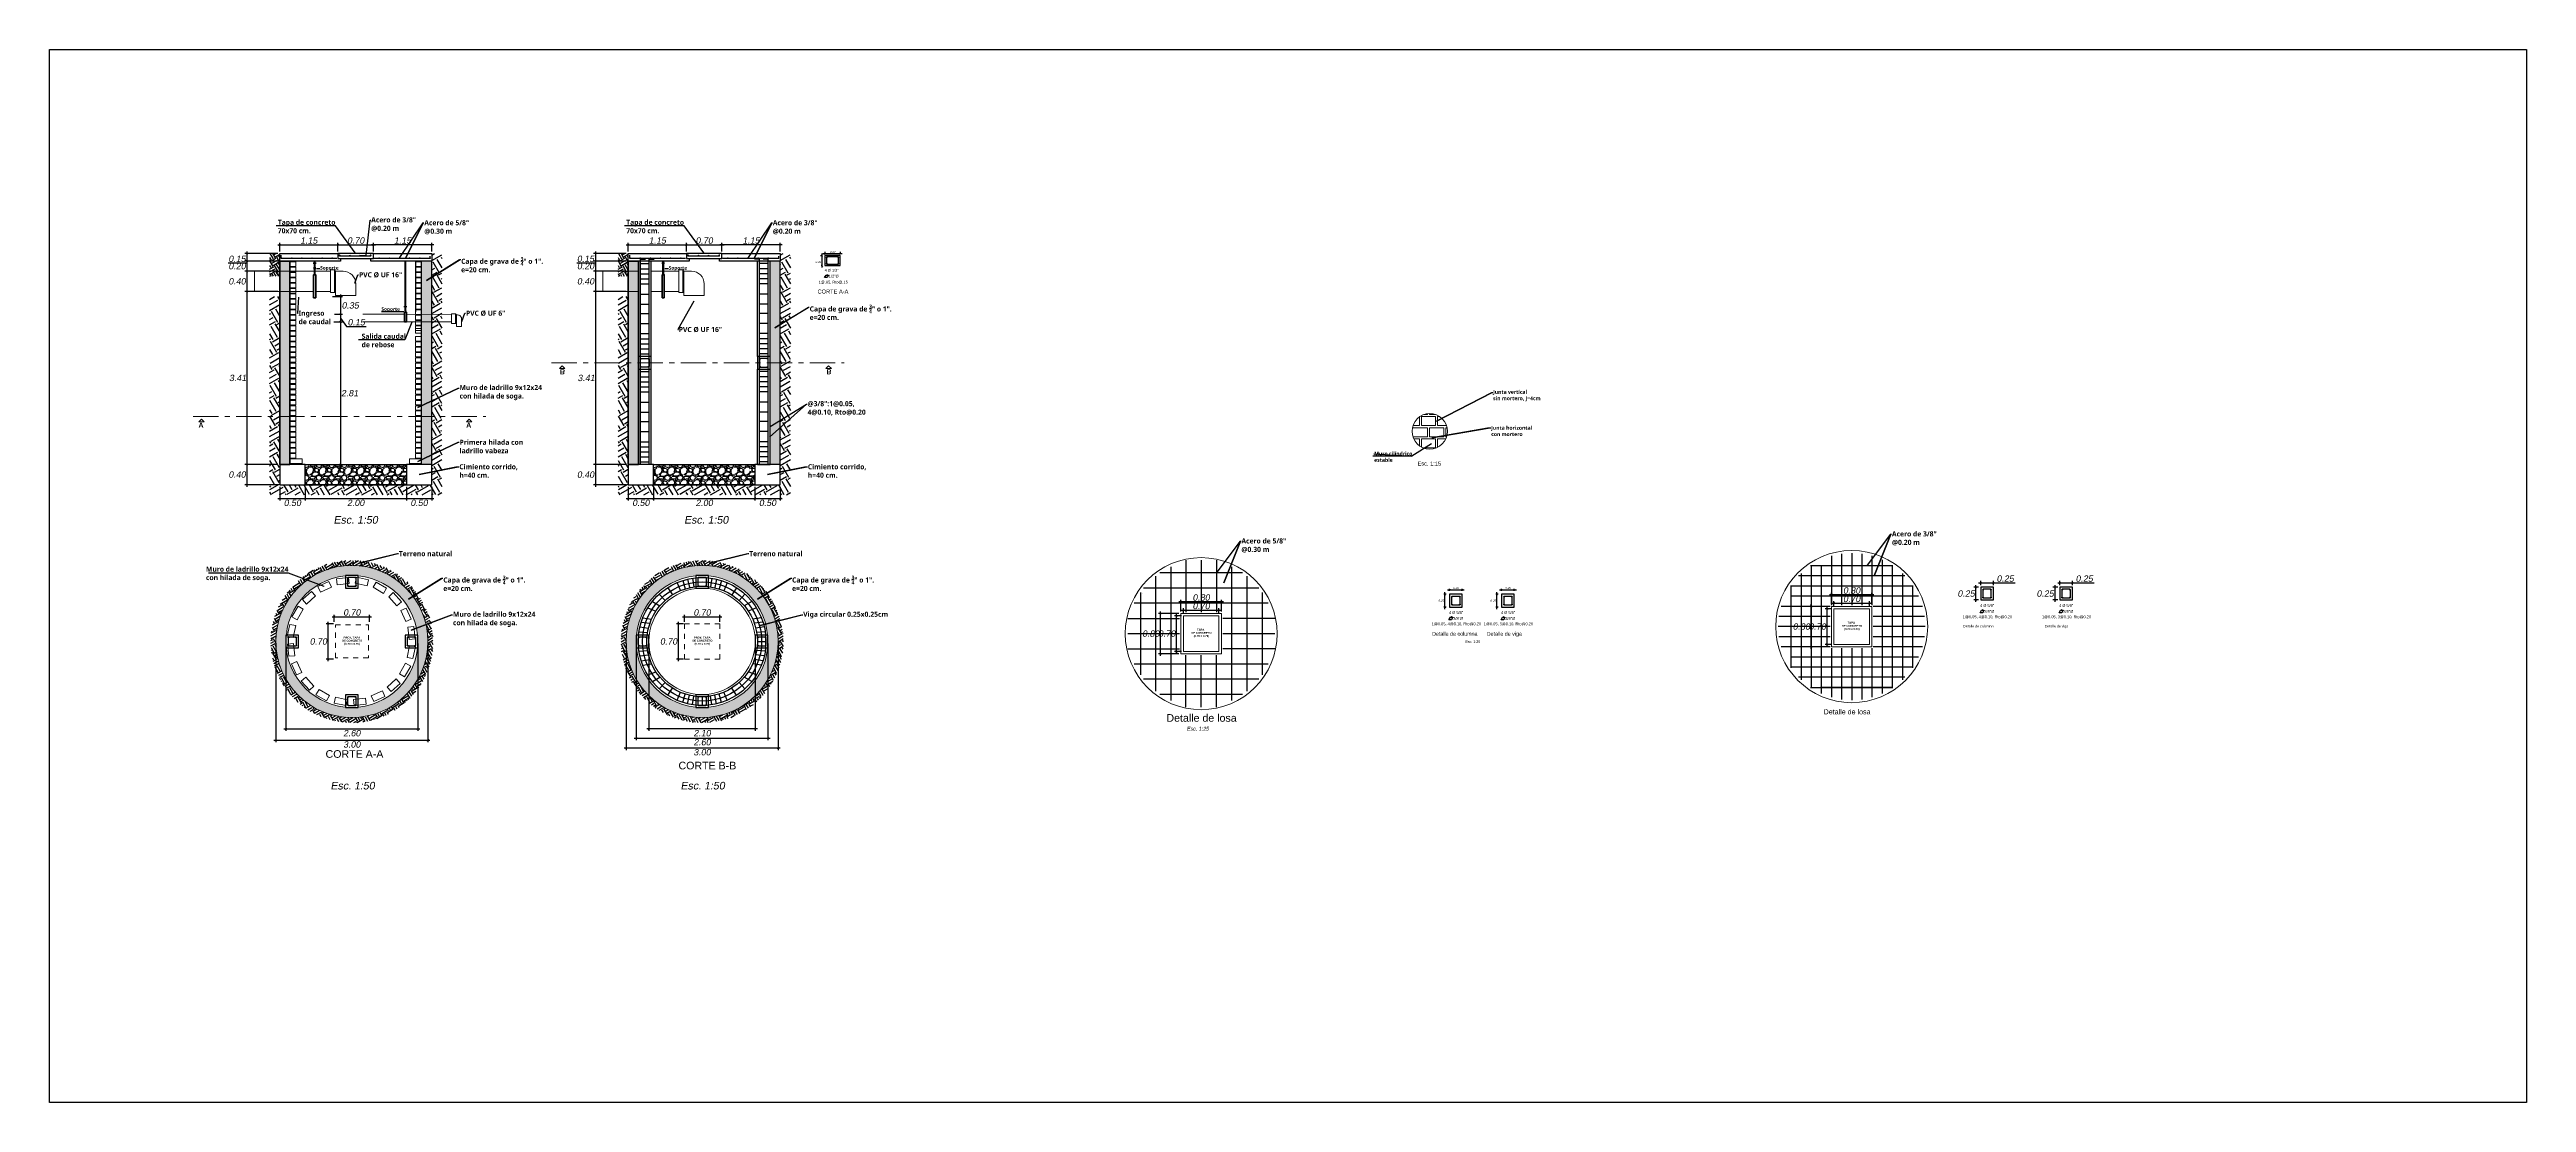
# Model space of a CAD drawing. Header units: metres. Extents: x 4293 to 4528, y 2596 to 2639.
# Drawn here: x 4479.12 to 4527.99, y 2596.4 to 2617.17 of the extents above; entities that cross this region are included whole.
import ezdxf
from ezdxf import colors
from ezdxf.entities.mleader import LeaderData, LeaderLine
from ezdxf.enums import TextEntityAlignment as Align
from ezdxf.math import Vec2, Vec3

# ---------------------------------------------------------------- set-up
doc = ezdxf.new("R2010")
doc.units = ezdxf.units.M
doc.linetypes.add('1CORTE', pattern=[1.5, 1, -0.25, 0, -0.25])
doc.linetypes.add('HIDDEN', pattern=[0.375, 0.25, -0.125])
for name, color, linetype, lineweight in [('0.05', 2, 'Continuous', 15), ('0.1', 11, 'Continuous', 13), ('0.4', 3, 'Continuous', 40), ('a. acero', 150, 'Continuous', 25), ('AA. Proyeccion Corte', 10, '1CORTE', 50), ('ACCESORIO-AGUA', 1, 'Continuous', 35), ('cimiento', 6, 'Continuous', 30), ('Letras El', 7, 'Continuous', 5)]:
    doc.layers.add(name, color=color, linetype=linetype, lineweight=lineweight)
doc.layers.add('acero', color=150, linetype='Continuous')
doc.styles.add('ARIAL', font='arial.ttf', dxfattribs={"oblique": 10})
doc.styles.add('Generales', font='trebuc.ttf', dxfattribs={"height": 0.1})
doc.styles.add('S1', font='arialbd.ttf')
doc.styles.get("Standard").update_dxf_attribs({"font": 'simplex.shx'})
doc.styles.add('style1', font='arial.ttf')
doc.styles.add('TURBO_BASS', font='swisseb.ttf')
doc.dimstyles.new('ROMANS 1-25', dxfattribs={"dimtxt": 0.125, "dimasz": 0.04, "dimexe": 0.04, "dimexo": 0.04, "dimgap": 0.02, "dimtad": 2, "dimtih": 1, "dimtoh": 1, "dimzin": 1, "dimdsep": 46, "dimtxsty": 'ARIAL', "dimblk": 'ARCHTICK', "dimcen": -0.0032, "dimdle": 0.04, "dimclrd": 1, "dimclre": 1, "dimclrt": 7, "dimazin": 2, "dimtfac": 1, "dimtofl": 0, "dimtmove": 0, "dimatfit": 3, "dimldrblk": 'OPEN30', "dimfxl": 0.04, "dimtzin": 12, "dimlwd": -1, "dimlwe": -1, "dimarcsym": 0})
doc.dimstyles.new('romans 2', dxfattribs={"dimtxt": 0.04, "dimasz": 0.04, "dimexe": 0.02, "dimexo": 0.07, "dimgap": 0.02, "dimtad": 2, "dimtih": 1, "dimtoh": 1, "dimzin": 1, "dimdsep": 46, "dimtxsty": 'ARIAL', "dimblk": 'ARCHTICK', "dimcen": -0.0032, "dimdle": 0.04, "dimclrd": 1, "dimclre": 1, "dimclrt": 7, "dimazin": 2, "dimtfac": 1, "dimtofl": 0, "dimtmove": 0, "dimatfit": 3, "dimldrblk": 'OPEN30', "dimfxl": 0.04, "dimtzin": 12, "dimlwd": -1, "dimlwe": -1, "dimarcsym": 0})
pattern_1 = [(228.0127875, (4246.110832, 2612.222046), (-2, -2.25), [0.033634, -3.329772]), (184.9697407, (4246.088332, 2612.197046), (3, 0.25), [0.057717, -5.7139812]), (132.510447, (4246.030832, 2612.192046), (2.5, -2.75), [0.040697, -4.02900815]), (267.273689, (4245.933332, 2612.129546), (0.25, 5), [0.0525595, -5.2033895]), (292.833654, (4245.930832, 2612.077046), (-1.25, 3), [0.05153875, -5.10234328]), (357.273689, (4245.950832, 2612.029546), (-5, 0.25), [0.0525595, -5.2033895]), (37.6942405, (4246.003332, 2612.027046), (-3.25, -2.5), [0.06950725, -6.88121214]), (72.2553284, (4246.058332, 2612.069546), (1.75, 5.5), [0.065622, -6.49658037]), (121.4295656, (4246.078332, 2612.132046), (-2, 3.25), [0.0527375, -5.22101828]), (175.236358, (4246.050832, 2612.177046), (2.75, -0.25), [0.060208, -2.95019064]), (222.3974378, (4245.990832, 2612.182046), (-3, -2.75), [0.077862, -7.70834375]), (138.814075, (4246.180832, 2612.127046), (-1.75, 1.5), [0.02657525, -2.6309612]), (171.4692344, (4246.160832, 2612.144546), (3.25, -0.5), [0.05055925, -5.00537785]), (225, (4246.11083, 2612.15205), (-3e-17, -0.25), [0.03535525, -0.31819814]), (203.19859, (4246.093332, 2612.182046), (1.25, 0.5), [0.0190395, -1.88490378]), (291.80141, (4246.07583, 2612.174546), (-0.25, 0.75), [0.02692575, -1.31936545]), (30.963757, (4246.08583, 2612.149546), (0.75, 0.5), [0.04373225, -1.41400572]), (161.56505, (4246.12333, 2612.172046), (0.5, -0.25), [0.03162275, -0.75894667]), (16.38954, (4245.930832, 2612.174546), (2.5, 0.75), [0.0443, -4.38571129]), (70.346176, (4245.973332, 2612.187046), (-1, -2.75), [0.03716525, -3.67935194]), (293.19859, (4246.123332, 2612.222046), (-0.5, 1.25), [0.03807875, -1.86586453]), (343.61046, (4246.138332, 2612.187046), (-2.5, 0.75), [0.0443, -4.38571129]), (339.443955, (4245.930832, 2612.019546), (-1.25, 0.5), [0.04272, -2.09328094]), (294.7751406, (4245.970832, 2612.004546), (-1.25, 2.75), [0.0357945, -3.54366077]), (66.80141, (4246.125832, 2611.972046), (0.5, 1.25), [0.03807875, -1.86586453]), (17.3540246, (4246.140832, 2612.007046), (-3.25, -1), [0.04190775, -4.1488559]), (69.443955, (4246.003332, 2611.972046), (-0.5, -1.25), [0.02136, -2.11464094]), (101.309932, (4246.11083, 2611.972046), (-0.25, 1), [0.0127475, -1.26200738]), (165.963757, (4246.10833, 2611.984546), (0.75, -0.25), [0.05153875, -0.97923766]), (186.009006, (4246.058332, 2611.997046), (2.5, 0.25), [0.0477625, -4.7284808]), (303.690068, (4246.08583, 2612.127046), (-0.25, 0.5), [0.0360555, -0.86533232]), (353.1572266, (4246.105832, 2612.097046), (4.25, -0.5), [0.0629485, -6.23189066]), (60.945396, (4246.168332, 2612.089546), (-1, -1.75), [0.025739, -2.54816854]), (90, (4246.18083, 2612.11205), (-0.25, 0.25), [0.015, -0.235]), (120.256437, (4246.053332, 2612.004546), (1, -1.75), [0.034731, -3.43838]), (48.0127875, (4246.035832, 2612.034546), (2, 2.25), [0.067268, -3.296138]), (0, (4246.08083, 2612.08455), (0.25, 0.25), [0.065, -0.185]), (325.3048465, (4246.145832, 2612.084546), (2.5, -1.75), [0.0395285, -3.91331858]), (254.054604, (4246.178332, 2612.062046), (-0.25, -1), [0.0364005, -1.78362697]), (207.6459754, (4246.168332, 2612.027046), (-4.75, -2.5), [0.05926625, -5.86736855]), (175.4260787, (4246.115832, 2611.999546), (-3.25, 0.25), [0.06269975, -6.20726835])]
pattern_2 = [(228.0127875, (4252.987824, 2612.222046), (-2, -2.25), [0.033634, -3.329772]), (184.9697407, (4252.965324, 2612.197046), (3, 0.25), [0.057717, -5.7139812]), (132.510447, (4252.907824, 2612.192046), (2.5, -2.75), [0.040697, -4.02900815]), (267.273689, (4252.810324, 2612.129546), (0.25, 5), [0.0525595, -5.2033895]), (292.833654, (4252.807824, 2612.077046), (-1.25, 3), [0.05153875, -5.10234328]), (357.273689, (4252.827824, 2612.029546), (-5, 0.25), [0.0525595, -5.2033895]), (37.6942405, (4252.880324, 2612.027046), (-3.25, -2.5), [0.06950725, -6.88121214]), (72.2553284, (4252.935324, 2612.069546), (1.75, 5.5), [0.065622, -6.49658037]), (121.4295656, (4252.955324, 2612.132046), (-2, 3.25), [0.0527375, -5.22101828]), (175.236358, (4252.927824, 2612.177046), (2.75, -0.25), [0.060208, -2.95019064]), (222.3974378, (4252.867824, 2612.182046), (-3, -2.75), [0.077862, -7.70834375]), (138.814075, (4253.057824, 2612.127046), (-1.75, 1.5), [0.02657525, -2.6309612]), (171.4692344, (4253.037824, 2612.144546), (3.25, -0.5), [0.05055925, -5.00537785]), (225, (4252.98782, 2612.15205), (-3e-17, -0.25), [0.03535525, -0.31819814]), (203.19859, (4252.970324, 2612.182046), (1.25, 0.5), [0.0190395, -1.88490378]), (291.80141, (4252.952824, 2612.174546), (-0.25, 0.75), [0.02692575, -1.31936545]), (30.963757, (4252.962824, 2612.149546), (0.75, 0.5), [0.04373225, -1.41400572]), (161.56505, (4253.000324, 2612.172046), (0.5, -0.25), [0.03162275, -0.75894667]), (16.38954, (4252.807824, 2612.174546), (2.5, 0.75), [0.0443, -4.38571129]), (70.346176, (4252.850324, 2612.187046), (-1, -2.75), [0.03716525, -3.67935194]), (293.19859, (4253.000324, 2612.222046), (-0.5, 1.25), [0.03807875, -1.86586453]), (343.61046, (4253.015324, 2612.187046), (-2.5, 0.75), [0.0443, -4.38571129]), (339.443955, (4252.807824, 2612.019546), (-1.25, 0.5), [0.04272, -2.09328094]), (294.7751406, (4252.847824, 2612.004546), (-1.25, 2.75), [0.0357945, -3.54366077]), (66.80141, (4253.002824, 2611.972046), (0.5, 1.25), [0.03807875, -1.86586453]), (17.3540246, (4253.017824, 2612.007046), (-3.25, -1), [0.04190775, -4.1488559]), (69.443955, (4252.880324, 2611.972046), (-0.5, -1.25), [0.02136, -2.11464094]), (101.309932, (4252.987824, 2611.972046), (-0.25, 1), [0.0127475, -1.26200738]), (165.963757, (4252.985324, 2611.984546), (0.75, -0.25), [0.05153875, -0.97923766]), (186.009006, (4252.935324, 2611.997046), (2.5, 0.25), [0.0477625, -4.7284808]), (303.690068, (4252.962824, 2612.127046), (-0.25, 0.5), [0.0360555, -0.86533232]), (353.1572266, (4252.982824, 2612.097046), (4.25, -0.5), [0.0629485, -6.23189066]), (60.945396, (4253.045324, 2612.089546), (-1, -1.75), [0.025739, -2.54816854]), (90, (4253.05782, 2612.11205), (-0.25, 0.25), [0.015, -0.235]), (120.256437, (4252.930324, 2612.004546), (1, -1.75), [0.034731, -3.43838]), (48.0127875, (4252.912824, 2612.034546), (2, 2.25), [0.067268, -3.296138]), (0, (4252.95782, 2612.08455), (0.25, 0.25), [0.065, -0.185]), (325.3048465, (4253.022824, 2612.084546), (2.5, -1.75), [0.0395285, -3.91331858]), (254.054604, (4253.055324, 2612.062046), (-0.25, -1), [0.0364005, -1.78362697]), (207.6459754, (4253.045324, 2612.027046), (-4.75, -2.5), [0.05926625, -5.86736855]), (175.4260787, (4252.992824, 2611.999546), (-3.25, 0.25), [0.06269975, -6.20726835])]

# ---------------------------------------------------------------- blocks, each defined once
blk = doc.blocks.new('_ArchTick')
at = {"color": 0, "linetype": 'ByBlock', "const_width": 0.15}
blk.add_lwpolyline([(-0.5, -0.5), (0.5, 0.5)], dxfattribs=at)
blk = doc.blocks.new('*D626')
at = {"color": 1, "ltscale": 0.5, "transparency": 16777216}
for p, q in [((4483.618, 2613.316), (4484.848, 2613.316)), ((4483.658, 2613.186), (4483.658, 2613.356)), ((4484.808, 2613.186), (4484.808, 2613.356))]:
    blk.add_line(p, q, dxfattribs=at)
at = {"layer": 'Defpoints', "color": 0, "ltscale": 0.5, "transparency": 16777216}
for p in [(4483.658, 2613.146), (4484.808, 2613.316), (4484.808, 2613.146)]:
    blk.add_point(p, dxfattribs=at)
at = {"color": 1, "ltscale": 0.5, "transparency": 16777216, "xscale": 0.04, "yscale": 0.04, "zscale": 0.04, "rotation": 180}
blk.add_blockref('_ArchTick', (4483.658, 2613.316), dxfattribs=at)
at = {"color": 1, "ltscale": 0.5, "transparency": 16777216, "xscale": 0.04, "yscale": 0.04, "zscale": 0.04}
blk.add_blockref('_ArchTick', (4484.808, 2613.316), dxfattribs=at)
at = {"color": 7, "ltscale": 0.5, "transparency": 16777216, "insert": (4484.233, 2613.4), "char_height": 0.125, "attachment_point": 5, "style": 'ARIAL'}
blk.add_mtext('1.15', dxfattribs=at)
blk = doc.blocks.new('_Open30')
at = {"color": 0, "linetype": 'ByBlock', "lineweight": -2}
for p, q in [((-1, 0.3), (0, 0)), ((0, 0), (-1, -0.3)), ((0, 0), (-1, 0))]:
    blk.add_line(p, q, dxfattribs=at)
blk = doc.blocks.new('*D627')
at = {"color": 1, "ltscale": 0.5, "transparency": 16777216}
for p, q in [((4484.768, 2613.316), (4485.548, 2613.316)), ((4484.808, 2613.186), (4484.808, 2613.356)), ((4485.508, 2613.186), (4485.508, 2613.356))]:
    blk.add_line(p, q, dxfattribs=at)
at = {"layer": 'Defpoints', "color": 0, "ltscale": 0.5, "transparency": 16777216}
for p in [(4484.808, 2613.146), (4485.508, 2613.316), (4485.508, 2613.146)]:
    blk.add_point(p, dxfattribs=at)
at = {"color": 1, "ltscale": 0.5, "transparency": 16777216, "xscale": 0.04, "yscale": 0.04, "zscale": 0.04, "rotation": 180}
blk.add_blockref('_ArchTick', (4484.808, 2613.316), dxfattribs=at)
at = {"color": 1, "ltscale": 0.5, "transparency": 16777216, "xscale": 0.04, "yscale": 0.04, "zscale": 0.04}
blk.add_blockref('_ArchTick', (4485.508, 2613.316), dxfattribs=at)
at = {"color": 7, "ltscale": 0.5, "transparency": 16777216, "insert": (4485.158, 2613.4), "char_height": 0.125, "attachment_point": 5, "style": 'ARIAL'}
blk.add_mtext('0.70', dxfattribs=at)
blk = doc.blocks.new('*D628')
at = {"color": 1, "ltscale": 0.5, "transparency": 16777216}
for p, q in [((4486.698, 2613.316), (4485.468, 2613.316)), ((4485.508, 2613.186), (4485.508, 2613.356)), ((4486.658, 2613.186), (4486.658, 2613.356))]:
    blk.add_line(p, q, dxfattribs=at)
at = {"layer": 'Defpoints', "color": 0, "ltscale": 0.5, "transparency": 16777216}
for p in [(4485.508, 2613.316), (4485.508, 2613.146), (4486.658, 2613.146)]:
    blk.add_point(p, dxfattribs=at)
at = {"color": 1, "ltscale": 0.5, "transparency": 16777216, "xscale": 0.04, "yscale": 0.04, "zscale": 0.04, "rotation": 180}
blk.add_blockref('_ArchTick', (4485.508, 2613.316), dxfattribs=at)
at = {"color": 1, "ltscale": 0.5, "transparency": 16777216, "xscale": 0.04, "yscale": 0.04, "zscale": 0.04}
blk.add_blockref('_ArchTick', (4486.658, 2613.316), dxfattribs=at)
at = {"color": 7, "ltscale": 0.5, "transparency": 16777216, "insert": (4486.083, 2613.4), "char_height": 0.125, "attachment_point": 5, "style": 'ARIAL'}
blk.add_mtext('1.15', dxfattribs=at)
blk = doc.blocks.new('*D629')
at = {"color": 1, "ltscale": 0.5, "transparency": 16777216}
for p, q in [((4483.01, 2612.956), (4482.642, 2612.956)), ((4483.618, 2613.146), (4482.97, 2613.146)), ((4483.618, 2612.996), (4482.97, 2612.996)), ((4483.01, 2613.186), (4483.01, 2612.996)), ((4483.01, 2612.996), (4483.01, 2612.956))]:
    blk.add_line(p, q, dxfattribs=at)
at = {"layer": 'Defpoints', "color": 0, "ltscale": 0.5, "transparency": 16777216}
for p in [(4483.01, 2612.996), (4483.658, 2613.146), (4483.658, 2612.996)]:
    blk.add_point(p, dxfattribs=at)
at = {"color": 1, "ltscale": 0.5, "transparency": 16777216, "xscale": 0.04, "yscale": 0.04, "zscale": 0.04}
for p, rotation in [((4483.01, 2613.146), 90), ((4483.01, 2612.996), 270)]:
    blk.add_blockref('_ArchTick', p, dxfattribs=dict(at, rotation=rotation))
at = {"color": 7, "ltscale": 0.5, "transparency": 16777216, "insert": (4482.816, 2613.04), "char_height": 0.125, "attachment_point": 5, "style": 'ARIAL'}
blk.add_mtext('0.15', dxfattribs=at)
blk = doc.blocks.new('*D630')
at = {"color": 1, "ltscale": 0.5, "transparency": 16777216}
for p, q in [((4483.618, 2612.996), (4482.97, 2612.996)), ((4483.01, 2613.036), (4483.01, 2612.756)), ((4483.618, 2612.796), (4482.97, 2612.796))]:
    blk.add_line(p, q, dxfattribs=at)
at = {"layer": 'Defpoints', "color": 0, "ltscale": 0.5, "transparency": 16777216}
for p in [(4483.658, 2612.996), (4483.01, 2612.796), (4483.658, 2612.796)]:
    blk.add_point(p, dxfattribs=at)
at = {"color": 1, "ltscale": 0.5, "transparency": 16777216, "xscale": 0.04, "yscale": 0.04, "zscale": 0.04}
for p, rotation in [((4483.01, 2612.996), 90), ((4483.01, 2612.796), 270)]:
    blk.add_blockref('_ArchTick', p, dxfattribs=dict(at, rotation=rotation))
at = {"color": 7, "ltscale": 0.5, "transparency": 16777216, "insert": (4482.817, 2612.896), "char_height": 0.125, "attachment_point": 5, "style": 'ARIAL'}
blk.add_mtext('0.20', dxfattribs=at)
blk = doc.blocks.new('*D631')
at = {"color": 1, "ltscale": 0.5, "transparency": 16777216}
for p, q in [((4483.118, 2612.796), (4482.97, 2612.796)), ((4483.01, 2612.836), (4483.01, 2612.356)), ((4483.118, 2612.396), (4482.97, 2612.396))]:
    blk.add_line(p, q, dxfattribs=at)
at = {"layer": 'Defpoints', "color": 0, "ltscale": 0.5, "transparency": 16777216}
for p in [(4483.158, 2612.796), (4483.01, 2612.396), (4483.158, 2612.396)]:
    blk.add_point(p, dxfattribs=at)
at = {"color": 1, "ltscale": 0.5, "transparency": 16777216, "xscale": 0.04, "yscale": 0.04, "zscale": 0.04}
for p, rotation in [((4483.01, 2612.796), 90), ((4483.01, 2612.396), 270)]:
    blk.add_blockref('_ArchTick', p, dxfattribs=dict(at, rotation=rotation))
at = {"color": 7, "ltscale": 0.5, "transparency": 16777216, "insert": (4482.817, 2612.596), "char_height": 0.125, "attachment_point": 5, "style": 'ARIAL'}
blk.add_mtext('0.40', dxfattribs=at)
blk = doc.blocks.new('*D632')
at = {"color": 1, "ltscale": 0.5, "transparency": 16777216}
for p, q in [((4483.01, 2612.436), (4483.01, 2608.944)), ((4483.618, 2612.396), (4482.97, 2612.396)), ((4483.618, 2608.984), (4482.97, 2608.984))]:
    blk.add_line(p, q, dxfattribs=at)
at = {"layer": 'Defpoints', "color": 0, "ltscale": 0.5, "transparency": 16777216}
for p in [(4483.658, 2612.396), (4483.01, 2608.984), (4483.658, 2608.984)]:
    blk.add_point(p, dxfattribs=at)
at = {"color": 1, "ltscale": 0.5, "transparency": 16777216, "xscale": 0.04, "yscale": 0.04, "zscale": 0.04}
for p, rotation in [((4483.01, 2612.396), 90), ((4483.01, 2608.984), 270)]:
    blk.add_blockref('_ArchTick', p, dxfattribs=dict(at, rotation=rotation))
at = {"color": 7, "ltscale": 0.5, "transparency": 16777216, "insert": (4482.829, 2610.69), "char_height": 0.125, "attachment_point": 5, "style": 'ARIAL'}
blk.add_mtext('3.41', dxfattribs=at)
blk = doc.blocks.new('*D633')
at = {"color": 1, "ltscale": 0.5, "transparency": 16777216}
for p, q in [((4483.618, 2608.984), (4482.97, 2608.984)), ((4483.01, 2609.024), (4483.01, 2608.544)), ((4483.618, 2608.584), (4482.97, 2608.584))]:
    blk.add_line(p, q, dxfattribs=at)
at = {"layer": 'Defpoints', "color": 0, "ltscale": 0.5, "transparency": 16777216}
for p in [(4483.658, 2608.984), (4483.01, 2608.584), (4483.658, 2608.584)]:
    blk.add_point(p, dxfattribs=at)
at = {"color": 1, "ltscale": 0.5, "transparency": 16777216, "xscale": 0.04, "yscale": 0.04, "zscale": 0.04}
for p, rotation in [((4483.01, 2608.984), 90), ((4483.01, 2608.584), 270)]:
    blk.add_blockref('_ArchTick', p, dxfattribs=dict(at, rotation=rotation))
at = {"color": 7, "ltscale": 0.5, "transparency": 16777216, "insert": (4482.817, 2608.784), "char_height": 0.125, "attachment_point": 5, "style": 'ARIAL'}
blk.add_mtext('0.40', dxfattribs=at)
blk = doc.blocks.new('*D634')
at = {"color": 1, "ltscale": 0.5, "transparency": 16777216}
for p, q in [((4483.658, 2608.544), (4483.658, 2608.271)), ((4484.158, 2608.544), (4484.158, 2608.271)), ((4483.618, 2608.311), (4484.198, 2608.311))]:
    blk.add_line(p, q, dxfattribs=at)
at = {"layer": 'Defpoints', "color": 0, "ltscale": 0.5, "transparency": 16777216}
for p in [(4483.658, 2608.584), (4484.158, 2608.584), (4484.158, 2608.311)]:
    blk.add_point(p, dxfattribs=at)
at = {"color": 1, "ltscale": 0.5, "transparency": 16777216, "xscale": 0.04, "yscale": 0.04, "zscale": 0.04, "rotation": 180}
blk.add_blockref('_ArchTick', (4483.658, 2608.311), dxfattribs=at)
at = {"color": 1, "ltscale": 0.5, "transparency": 16777216, "xscale": 0.04, "yscale": 0.04, "zscale": 0.04}
blk.add_blockref('_ArchTick', (4484.158, 2608.311), dxfattribs=at)
at = {"color": 7, "ltscale": 0.5, "transparency": 16777216, "insert": (4483.908, 2608.227), "char_height": 0.125, "attachment_point": 5, "style": 'ARIAL'}
blk.add_mtext('0.50', dxfattribs=at)
blk = doc.blocks.new('*D635')
at = {"color": 1, "ltscale": 0.5, "transparency": 16777216}
for p, q in [((4484.158, 2608.544), (4484.158, 2608.271)), ((4486.158, 2608.544), (4486.158, 2608.271)), ((4484.118, 2608.311), (4486.198, 2608.311))]:
    blk.add_line(p, q, dxfattribs=at)
at = {"layer": 'Defpoints', "color": 0, "ltscale": 0.5, "transparency": 16777216}
for p in [(4484.158, 2608.584), (4486.158, 2608.584), (4486.158, 2608.311)]:
    blk.add_point(p, dxfattribs=at)
at = {"color": 1, "ltscale": 0.5, "transparency": 16777216, "xscale": 0.04, "yscale": 0.04, "zscale": 0.04, "rotation": 180}
blk.add_blockref('_ArchTick', (4484.158, 2608.311), dxfattribs=at)
at = {"color": 1, "ltscale": 0.5, "transparency": 16777216, "xscale": 0.04, "yscale": 0.04, "zscale": 0.04}
blk.add_blockref('_ArchTick', (4486.158, 2608.311), dxfattribs=at)
at = {"color": 7, "ltscale": 0.5, "transparency": 16777216, "insert": (4485.158, 2608.227), "char_height": 0.125, "attachment_point": 5, "style": 'ARIAL'}
blk.add_mtext('2.00', dxfattribs=at)
blk = doc.blocks.new('*D636')
at = {"color": 1, "ltscale": 0.5, "transparency": 16777216}
for p, q in [((4486.158, 2608.544), (4486.158, 2608.271)), ((4486.658, 2608.544), (4486.658, 2608.271)), ((4486.118, 2608.311), (4486.698, 2608.311))]:
    blk.add_line(p, q, dxfattribs=at)
at = {"layer": 'Defpoints', "color": 0, "ltscale": 0.5, "transparency": 16777216}
for p in [(4486.158, 2608.584), (4486.658, 2608.584), (4486.658, 2608.311)]:
    blk.add_point(p, dxfattribs=at)
at = {"color": 1, "ltscale": 0.5, "transparency": 16777216, "xscale": 0.04, "yscale": 0.04, "zscale": 0.04, "rotation": 180}
blk.add_blockref('_ArchTick', (4486.158, 2608.311), dxfattribs=at)
at = {"color": 1, "ltscale": 0.5, "transparency": 16777216, "xscale": 0.04, "yscale": 0.04, "zscale": 0.04}
blk.add_blockref('_ArchTick', (4486.658, 2608.311), dxfattribs=at)
at = {"color": 7, "ltscale": 0.5, "transparency": 16777216, "insert": (4486.408, 2608.227), "char_height": 0.125, "attachment_point": 5, "style": 'ARIAL'}
blk.add_mtext('0.50', dxfattribs=at)
blk = doc.blocks.new('*U361')
at = {"layer": '0.1', "color": 30}
blk.add_lwpolyline([(-0.049, -0.125), (0.129, 0.036), (0.049, 0.125), (-0.129, -0.036)], close=True, dxfattribs=at)
blk = doc.blocks.new('*U362')
at = {"color": 0, "linetype": 'ByBlock', "lineweight": -2, "transparency": 16777216}
blk.add_blockref('*U361', (2558.836, 1390.468), dxfattribs=at)
for p, rotation in [((2559.143, 1390.683), 341.9999999999998), ((2559.502, 1390.793), 323.9999999999997), ((2559.877, 1390.787), 305.9999999999998), ((2560.232, 1390.665), 287.9999999999998), ((2560.532, 1390.439), 269.9999999999997), ((2558.61, 1390.168), 17.99999999999999), ((2560.748, 1390.131), 251.9999999999998), ((2558.481, 1389.438), 53.99999999999999), ((2558.488, 1389.813), 35.99999999999999), ((2560.851, 1389.397), 215.9999999999998), ((2560.858, 1389.772), 233.9999999999998), ((2558.591, 1389.079), 71.99999999999994), ((2560.729, 1389.042), 197.9999999999998), ((2558.806, 1388.771), 89.99999999999994), ((2559.106, 1388.545), 108), ((2559.461, 1388.423), 125.9999999999999), ((2559.837, 1388.417), 143.9999999999999), ((2560.196, 1388.527), 161.9999999999999), ((2560.503, 1388.742), 180)]:
    blk.add_blockref('*U361', p, dxfattribs=dict(at, rotation=rotation))
blk = doc.blocks.new('*D613')
at = {"color": 1, "ltscale": 0.5, "transparency": 16777216}
for p, q in [((4490.495, 2613.316), (4491.725, 2613.316)), ((4490.535, 2613.186), (4490.535, 2613.356)), ((4491.685, 2613.186), (4491.685, 2613.356))]:
    blk.add_line(p, q, dxfattribs=at)
at = {"layer": 'Defpoints', "color": 0, "ltscale": 0.5, "transparency": 16777216}
for p in [(4490.535, 2613.146), (4491.685, 2613.316), (4491.685, 2613.146)]:
    blk.add_point(p, dxfattribs=at)
at = {"color": 1, "ltscale": 0.5, "transparency": 16777216, "xscale": 0.04, "yscale": 0.04, "zscale": 0.04, "rotation": 180}
blk.add_blockref('_ArchTick', (4490.535, 2613.316), dxfattribs=at)
at = {"color": 1, "ltscale": 0.5, "transparency": 16777216, "xscale": 0.04, "yscale": 0.04, "zscale": 0.04}
blk.add_blockref('_ArchTick', (4491.685, 2613.316), dxfattribs=at)
at = {"color": 7, "ltscale": 0.5, "transparency": 16777216, "insert": (4491.11, 2613.4), "char_height": 0.125, "attachment_point": 5, "style": 'ARIAL'}
blk.add_mtext('1.15', dxfattribs=at)
blk = doc.blocks.new('*D614')
at = {"color": 1, "ltscale": 0.5, "transparency": 16777216}
for p, q in [((4491.645, 2613.316), (4492.425, 2613.316)), ((4491.685, 2613.186), (4491.685, 2613.356)), ((4492.385, 2613.186), (4492.385, 2613.356))]:
    blk.add_line(p, q, dxfattribs=at)
at = {"layer": 'Defpoints', "color": 0, "ltscale": 0.5, "transparency": 16777216}
for p in [(4491.685, 2613.146), (4492.385, 2613.316), (4492.385, 2613.146)]:
    blk.add_point(p, dxfattribs=at)
at = {"color": 1, "ltscale": 0.5, "transparency": 16777216, "xscale": 0.04, "yscale": 0.04, "zscale": 0.04, "rotation": 180}
blk.add_blockref('_ArchTick', (4491.685, 2613.316), dxfattribs=at)
at = {"color": 1, "ltscale": 0.5, "transparency": 16777216, "xscale": 0.04, "yscale": 0.04, "zscale": 0.04}
blk.add_blockref('_ArchTick', (4492.385, 2613.316), dxfattribs=at)
at = {"color": 7, "ltscale": 0.5, "transparency": 16777216, "insert": (4492.035, 2613.4), "char_height": 0.125, "attachment_point": 5, "style": 'ARIAL'}
blk.add_mtext('0.70', dxfattribs=at)
blk = doc.blocks.new('*D615')
at = {"color": 1, "ltscale": 0.5, "transparency": 16777216}
for p, q in [((4493.575, 2613.316), (4492.345, 2613.316)), ((4492.385, 2613.186), (4492.385, 2613.356)), ((4493.535, 2613.186), (4493.535, 2613.356))]:
    blk.add_line(p, q, dxfattribs=at)
at = {"layer": 'Defpoints', "color": 0, "ltscale": 0.5, "transparency": 16777216}
for p in [(4492.385, 2613.316), (4492.385, 2613.146), (4493.535, 2613.146)]:
    blk.add_point(p, dxfattribs=at)
at = {"color": 1, "ltscale": 0.5, "transparency": 16777216, "xscale": 0.04, "yscale": 0.04, "zscale": 0.04, "rotation": 180}
blk.add_blockref('_ArchTick', (4492.385, 2613.316), dxfattribs=at)
at = {"color": 1, "ltscale": 0.5, "transparency": 16777216, "xscale": 0.04, "yscale": 0.04, "zscale": 0.04}
blk.add_blockref('_ArchTick', (4493.535, 2613.316), dxfattribs=at)
at = {"color": 7, "ltscale": 0.5, "transparency": 16777216, "insert": (4492.96, 2613.4), "char_height": 0.125, "attachment_point": 5, "style": 'ARIAL'}
blk.add_mtext('1.15', dxfattribs=at)
blk = doc.blocks.new('*D616')
at = {"color": 1, "ltscale": 0.5, "transparency": 16777216}
for p, q in [((4489.887, 2612.956), (4489.519, 2612.956)), ((4490.495, 2613.146), (4489.847, 2613.146)), ((4490.495, 2612.996), (4489.847, 2612.996)), ((4489.887, 2613.186), (4489.887, 2612.996)), ((4489.887, 2612.996), (4489.887, 2612.956))]:
    blk.add_line(p, q, dxfattribs=at)
at = {"layer": 'Defpoints', "color": 0, "ltscale": 0.5, "transparency": 16777216}
for p in [(4489.887, 2612.996), (4490.535, 2613.146), (4490.535, 2612.996)]:
    blk.add_point(p, dxfattribs=at)
at = {"color": 1, "ltscale": 0.5, "transparency": 16777216, "xscale": 0.04, "yscale": 0.04, "zscale": 0.04}
for p, rotation in [((4489.887, 2613.146), 90), ((4489.887, 2612.996), 270)]:
    blk.add_blockref('_ArchTick', p, dxfattribs=dict(at, rotation=rotation))
at = {"color": 7, "ltscale": 0.5, "transparency": 16777216, "insert": (4489.693, 2613.04), "char_height": 0.125, "attachment_point": 5, "style": 'ARIAL'}
blk.add_mtext('0.15', dxfattribs=at)
blk = doc.blocks.new('*D617')
at = {"color": 1, "ltscale": 0.5, "transparency": 16777216}
for p, q in [((4490.495, 2612.996), (4489.847, 2612.996)), ((4489.887, 2613.036), (4489.887, 2612.756)), ((4490.495, 2612.796), (4489.847, 2612.796))]:
    blk.add_line(p, q, dxfattribs=at)
at = {"layer": 'Defpoints', "color": 0, "ltscale": 0.5, "transparency": 16777216}
for p in [(4490.535, 2612.996), (4489.887, 2612.796), (4490.535, 2612.796)]:
    blk.add_point(p, dxfattribs=at)
at = {"color": 1, "ltscale": 0.5, "transparency": 16777216, "xscale": 0.04, "yscale": 0.04, "zscale": 0.04}
for p, rotation in [((4489.887, 2612.996), 90), ((4489.887, 2612.796), 270)]:
    blk.add_blockref('_ArchTick', p, dxfattribs=dict(at, rotation=rotation))
at = {"color": 7, "ltscale": 0.5, "transparency": 16777216, "insert": (4489.694, 2612.896), "char_height": 0.125, "attachment_point": 5, "style": 'ARIAL'}
blk.add_mtext('0.20', dxfattribs=at)
blk = doc.blocks.new('*D618')
at = {"color": 1, "ltscale": 0.5, "transparency": 16777216}
for p, q in [((4489.995, 2612.796), (4489.847, 2612.796)), ((4489.887, 2612.836), (4489.887, 2612.356)), ((4489.995, 2612.396), (4489.847, 2612.396))]:
    blk.add_line(p, q, dxfattribs=at)
at = {"layer": 'Defpoints', "color": 0, "ltscale": 0.5, "transparency": 16777216}
for p in [(4490.035, 2612.796), (4489.887, 2612.396), (4490.035, 2612.396)]:
    blk.add_point(p, dxfattribs=at)
at = {"color": 1, "ltscale": 0.5, "transparency": 16777216, "xscale": 0.04, "yscale": 0.04, "zscale": 0.04}
for p, rotation in [((4489.887, 2612.796), 90), ((4489.887, 2612.396), 270)]:
    blk.add_blockref('_ArchTick', p, dxfattribs=dict(at, rotation=rotation))
at = {"color": 7, "ltscale": 0.5, "transparency": 16777216, "insert": (4489.694, 2612.596), "char_height": 0.125, "attachment_point": 5, "style": 'ARIAL'}
blk.add_mtext('0.40', dxfattribs=at)
blk = doc.blocks.new('*D619')
at = {"color": 1, "ltscale": 0.5, "transparency": 16777216}
for p, q in [((4489.887, 2612.436), (4489.887, 2608.944)), ((4490.495, 2612.396), (4489.847, 2612.396)), ((4490.495, 2608.984), (4489.847, 2608.984))]:
    blk.add_line(p, q, dxfattribs=at)
at = {"layer": 'Defpoints', "color": 0, "ltscale": 0.5, "transparency": 16777216}
for p in [(4490.535, 2612.396), (4489.887, 2608.984), (4490.535, 2608.984)]:
    blk.add_point(p, dxfattribs=at)
at = {"color": 1, "ltscale": 0.5, "transparency": 16777216, "xscale": 0.04, "yscale": 0.04, "zscale": 0.04}
for p, rotation in [((4489.887, 2612.396), 90), ((4489.887, 2608.984), 270)]:
    blk.add_blockref('_ArchTick', p, dxfattribs=dict(at, rotation=rotation))
at = {"color": 7, "ltscale": 0.5, "transparency": 16777216, "insert": (4489.706, 2610.69), "char_height": 0.125, "attachment_point": 5, "style": 'ARIAL'}
blk.add_mtext('3.41', dxfattribs=at)
blk = doc.blocks.new('*D620')
at = {"color": 1, "ltscale": 0.5, "transparency": 16777216}
for p, q in [((4490.495, 2608.984), (4489.847, 2608.984)), ((4489.887, 2609.024), (4489.887, 2608.544)), ((4490.495, 2608.584), (4489.847, 2608.584))]:
    blk.add_line(p, q, dxfattribs=at)
at = {"layer": 'Defpoints', "color": 0, "ltscale": 0.5, "transparency": 16777216}
for p in [(4490.535, 2608.984), (4489.887, 2608.584), (4490.535, 2608.584)]:
    blk.add_point(p, dxfattribs=at)
at = {"color": 1, "ltscale": 0.5, "transparency": 16777216, "xscale": 0.04, "yscale": 0.04, "zscale": 0.04}
for p, rotation in [((4489.887, 2608.984), 90), ((4489.887, 2608.584), 270)]:
    blk.add_blockref('_ArchTick', p, dxfattribs=dict(at, rotation=rotation))
at = {"color": 7, "ltscale": 0.5, "transparency": 16777216, "insert": (4489.694, 2608.784), "char_height": 0.125, "attachment_point": 5, "style": 'ARIAL'}
blk.add_mtext('0.40', dxfattribs=at)
blk = doc.blocks.new('*D621')
at = {"color": 1, "ltscale": 0.5, "transparency": 16777216}
for p, q in [((4490.535, 2608.544), (4490.535, 2608.271)), ((4491.035, 2608.544), (4491.035, 2608.271)), ((4490.495, 2608.311), (4491.075, 2608.311))]:
    blk.add_line(p, q, dxfattribs=at)
at = {"layer": 'Defpoints', "color": 0, "ltscale": 0.5, "transparency": 16777216}
for p in [(4490.535, 2608.584), (4491.035, 2608.584), (4491.035, 2608.311)]:
    blk.add_point(p, dxfattribs=at)
at = {"color": 1, "ltscale": 0.5, "transparency": 16777216, "xscale": 0.04, "yscale": 0.04, "zscale": 0.04, "rotation": 180}
blk.add_blockref('_ArchTick', (4490.535, 2608.311), dxfattribs=at)
at = {"color": 1, "ltscale": 0.5, "transparency": 16777216, "xscale": 0.04, "yscale": 0.04, "zscale": 0.04}
blk.add_blockref('_ArchTick', (4491.035, 2608.311), dxfattribs=at)
at = {"color": 7, "ltscale": 0.5, "transparency": 16777216, "insert": (4490.785, 2608.227), "char_height": 0.125, "attachment_point": 5, "style": 'ARIAL'}
blk.add_mtext('0.50', dxfattribs=at)
blk = doc.blocks.new('*D622')
at = {"color": 1, "ltscale": 0.5, "transparency": 16777216}
for p, q in [((4491.035, 2608.544), (4491.035, 2608.271)), ((4493.035, 2608.544), (4493.035, 2608.271)), ((4490.995, 2608.311), (4493.075, 2608.311))]:
    blk.add_line(p, q, dxfattribs=at)
at = {"layer": 'Defpoints', "color": 0, "ltscale": 0.5, "transparency": 16777216}
for p in [(4491.035, 2608.584), (4493.035, 2608.584), (4493.035, 2608.311)]:
    blk.add_point(p, dxfattribs=at)
at = {"color": 1, "ltscale": 0.5, "transparency": 16777216, "xscale": 0.04, "yscale": 0.04, "zscale": 0.04, "rotation": 180}
blk.add_blockref('_ArchTick', (4491.035, 2608.311), dxfattribs=at)
at = {"color": 1, "ltscale": 0.5, "transparency": 16777216, "xscale": 0.04, "yscale": 0.04, "zscale": 0.04}
blk.add_blockref('_ArchTick', (4493.035, 2608.311), dxfattribs=at)
at = {"color": 7, "ltscale": 0.5, "transparency": 16777216, "insert": (4492.035, 2608.227), "char_height": 0.125, "attachment_point": 5, "style": 'ARIAL'}
blk.add_mtext('2.00', dxfattribs=at)
blk = doc.blocks.new('*D623')
at = {"color": 1, "ltscale": 0.5, "transparency": 16777216}
for p, q in [((4493.035, 2608.544), (4493.035, 2608.271)), ((4493.535, 2608.544), (4493.535, 2608.271)), ((4492.995, 2608.311), (4493.575, 2608.311))]:
    blk.add_line(p, q, dxfattribs=at)
at = {"layer": 'Defpoints', "color": 0, "ltscale": 0.5, "transparency": 16777216}
for p in [(4493.035, 2608.584), (4493.535, 2608.584), (4493.535, 2608.311)]:
    blk.add_point(p, dxfattribs=at)
at = {"color": 1, "ltscale": 0.5, "transparency": 16777216, "xscale": 0.04, "yscale": 0.04, "zscale": 0.04, "rotation": 180}
blk.add_blockref('_ArchTick', (4493.035, 2608.311), dxfattribs=at)
at = {"color": 1, "ltscale": 0.5, "transparency": 16777216, "xscale": 0.04, "yscale": 0.04, "zscale": 0.04}
blk.add_blockref('_ArchTick', (4493.535, 2608.311), dxfattribs=at)
at = {"color": 7, "ltscale": 0.5, "transparency": 16777216, "insert": (4493.285, 2608.227), "char_height": 0.125, "attachment_point": 5, "style": 'ARIAL'}
blk.add_mtext('0.50', dxfattribs=at)
blk = doc.blocks.new('*D624')
at = {"color": 1, "transparency": 16777216}
for p, q in [((4494.756, 2613.136), (4494.376, 2613.136)), ((4494.416, 2613.177), (4494.416, 2613.156)), ((4494.716, 2613.177), (4494.716, 2613.156))]:
    blk.add_line(p, q, dxfattribs=at)
at = {"layer": 'Defpoints', "color": 0, "transparency": 16777216}
for p in [(4494.416, 2613.136), (4494.416, 2613.107), (4494.716, 2613.107)]:
    blk.add_point(p, dxfattribs=at)
at = {"color": 1, "transparency": 16777216, "xscale": 0.04, "yscale": 0.04, "zscale": 0.04, "rotation": 180}
blk.add_blockref('_ArchTick', (4494.416, 2613.136), dxfattribs=at)
at = {"color": 1, "transparency": 16777216, "xscale": 0.04, "yscale": 0.04, "zscale": 0.04}
blk.add_blockref('_ArchTick', (4494.716, 2613.136), dxfattribs=at)
at = {"color": 7, "transparency": 16777216, "insert": (4494.564, 2613.177), "char_height": 0.04, "attachment_point": 5, "style": 'ARIAL'}
blk.add_mtext('0.30', dxfattribs=at)
blk = doc.blocks.new('*D625')
at = {"color": 1, "transparency": 16777216}
for p, q in [((4494.331, 2613.107), (4494.341, 2613.107)), ((4494.346, 2612.907), (4494.341, 2612.907)), ((4494.361, 2612.867), (4494.361, 2613.147))]:
    blk.add_line(p, q, dxfattribs=at)
at = {"layer": 'Defpoints', "color": 0, "transparency": 16777216}
for p in [(4494.361, 2613.107), (4494.401, 2613.107), (4494.416, 2612.907)]:
    blk.add_point(p, dxfattribs=at)
at = {"color": 1, "transparency": 16777216, "xscale": 0.04, "yscale": 0.04, "zscale": 0.04}
for p, rotation in [((4494.361, 2613.107), 90), ((4494.361, 2612.907), 270)]:
    blk.add_blockref('_ArchTick', p, dxfattribs=dict(at, rotation=rotation))
at = {"color": 7, "transparency": 16777216, "insert": (4494.285, 2612.98), "char_height": 0.04, "attachment_point": 5, "style": 'ARIAL'}
blk.add_mtext('0.20', dxfattribs=at)
blk = doc.blocks.new('Estribo')
at = {"color": 0}
for p, q in [((-0.21, 0.07), (-0.15, 0.17)), ((-0.1, 0.07), (-0.21, 0.07)), ((-0.15, 0.17), (-0.05, 0.17)), ((-0.13, 0.15), (-0.09, 0.2)), ((-0.1, 0.15), (-0.07, 0.2)), ((-0.05, 0.17), (-0.1, 0.07))]:
    blk.add_line(p, q, dxfattribs=at)
blk = doc.blocks.new('*D637')
at = {"color": 1, "ltscale": 0.5, "transparency": 16777216}
for p, q in [((4517.182, 2606.562), (4517.089, 2606.562)), ((4517.129, 2606.272), (4517.129, 2606.602)), ((4517.182, 2606.312), (4517.089, 2606.312))]:
    blk.add_line(p, q, dxfattribs=at)
at = {"layer": 'Defpoints', "color": 0, "ltscale": 0.5, "transparency": 16777216}
for p in [(4517.129, 2606.562), (4517.222, 2606.562), (4517.222, 2606.312)]:
    blk.add_point(p, dxfattribs=at)
at = {"color": 1, "ltscale": 0.5, "transparency": 16777216, "xscale": 0.04, "yscale": 0.04, "zscale": 0.04}
for p, rotation in [((4517.129, 2606.562), 90), ((4517.129, 2606.312), 270)]:
    blk.add_blockref('_ArchTick', p, dxfattribs=dict(at, rotation=rotation))
at = {"color": 7, "ltscale": 0.5, "transparency": 16777216, "insert": (4516.935, 2606.437), "char_height": 0.125, "attachment_point": 5, "style": 'ARIAL'}
blk.add_mtext('0.25', dxfattribs=at)
blk = doc.blocks.new('*D638')
at = {"color": 1, "ltscale": 0.5, "transparency": 16777216}
for p, q in [((4517.182, 2606.648), (4517.472, 2606.648)), ((4517.222, 2606.602), (4517.222, 2606.688)), ((4517.472, 2606.602), (4517.472, 2606.688)), ((4517.472, 2606.648), (4517.9, 2606.648))]:
    blk.add_line(p, q, dxfattribs=at)
at = {"layer": 'Defpoints', "color": 0, "ltscale": 0.5, "transparency": 16777216}
for p in [(4517.222, 2606.562), (4517.472, 2606.648), (4517.472, 2606.562)]:
    blk.add_point(p, dxfattribs=at)
at = {"color": 1, "ltscale": 0.5, "transparency": 16777216, "xscale": 0.04, "yscale": 0.04, "zscale": 0.04, "rotation": 180}
blk.add_blockref('_ArchTick', (4517.222, 2606.648), dxfattribs=at)
at = {"color": 1, "ltscale": 0.5, "transparency": 16777216, "xscale": 0.04, "yscale": 0.04, "zscale": 0.04}
blk.add_blockref('_ArchTick', (4517.472, 2606.648), dxfattribs=at)
at = {"color": 7, "ltscale": 0.5, "transparency": 16777216, "insert": (4517.706, 2606.732), "char_height": 0.125, "attachment_point": 5, "style": 'ARIAL'}
blk.add_mtext('0.25', dxfattribs=at)
blk = doc.blocks.new('*D639')
at = {"color": 1, "ltscale": 0.5, "transparency": 16777216}
for p, q in [((4518.742, 2606.562), (4518.649, 2606.562)), ((4518.689, 2606.272), (4518.689, 2606.602)), ((4518.742, 2606.312), (4518.649, 2606.312))]:
    blk.add_line(p, q, dxfattribs=at)
at = {"layer": 'Defpoints', "color": 0, "ltscale": 0.5, "transparency": 16777216}
for p in [(4518.689, 2606.562), (4518.782, 2606.562), (4518.782, 2606.312)]:
    blk.add_point(p, dxfattribs=at)
at = {"color": 1, "ltscale": 0.5, "transparency": 16777216, "xscale": 0.04, "yscale": 0.04, "zscale": 0.04}
for p, rotation in [((4518.689, 2606.562), 90), ((4518.689, 2606.312), 270)]:
    blk.add_blockref('_ArchTick', p, dxfattribs=dict(at, rotation=rotation))
at = {"color": 7, "ltscale": 0.5, "transparency": 16777216, "insert": (4518.495, 2606.437), "char_height": 0.125, "attachment_point": 5, "style": 'ARIAL'}
blk.add_mtext('0.25', dxfattribs=at)
blk = doc.blocks.new('*D640')
at = {"color": 1, "ltscale": 0.5, "transparency": 16777216}
for p, q in [((4518.742, 2606.648), (4519.032, 2606.648)), ((4518.782, 2606.602), (4518.782, 2606.688)), ((4519.032, 2606.602), (4519.032, 2606.688)), ((4519.032, 2606.648), (4519.46, 2606.648))]:
    blk.add_line(p, q, dxfattribs=at)
at = {"layer": 'Defpoints', "color": 0, "ltscale": 0.5, "transparency": 16777216}
for p in [(4518.782, 2606.562), (4519.032, 2606.648), (4519.032, 2606.562)]:
    blk.add_point(p, dxfattribs=at)
at = {"color": 1, "ltscale": 0.5, "transparency": 16777216, "xscale": 0.04, "yscale": 0.04, "zscale": 0.04, "rotation": 180}
blk.add_blockref('_ArchTick', (4518.782, 2606.648), dxfattribs=at)
at = {"color": 1, "ltscale": 0.5, "transparency": 16777216, "xscale": 0.04, "yscale": 0.04, "zscale": 0.04}
blk.add_blockref('_ArchTick', (4519.032, 2606.648), dxfattribs=at)
at = {"color": 7, "ltscale": 0.5, "transparency": 16777216, "insert": (4519.266, 2606.732), "char_height": 0.125, "attachment_point": 5, "style": 'ARIAL'}
blk.add_mtext('0.25', dxfattribs=at)
blk = doc.blocks.new('*D641')
at = {"color": 1, "ltscale": 0.5, "transparency": 16777216}
for p, q in [((4506.672, 2606.423), (4506.629, 2606.423)), ((4506.672, 2606.173), (4506.629, 2606.173)), ((4506.649, 2606.133), (4506.649, 2606.463))]:
    blk.add_line(p, q, dxfattribs=at)
at = {"layer": 'Defpoints', "color": 0, "ltscale": 0.5, "transparency": 16777216}
for p in [(4506.649, 2606.423), (4506.742, 2606.423), (4506.742, 2606.173)]:
    blk.add_point(p, dxfattribs=at)
at = {"color": 1, "ltscale": 0.5, "transparency": 16777216, "xscale": 0.04, "yscale": 0.04, "zscale": 0.04}
for p, rotation in [((4506.649, 2606.423), 90), ((4506.649, 2606.173), 270)]:
    blk.add_blockref('_ArchTick', p, dxfattribs=dict(at, rotation=rotation))
at = {"color": 7, "ltscale": 0.5, "transparency": 16777216, "insert": (4506.574, 2606.298), "char_height": 0.04, "attachment_point": 5, "style": 'ARIAL'}
blk.add_mtext('0.25', dxfattribs=at)
blk = doc.blocks.new('*D642')
at = {"color": 1, "ltscale": 0.5, "transparency": 16777216}
for p, q in [((4506.702, 2606.509), (4507.032, 2606.509)), ((4506.742, 2606.493), (4506.742, 2606.529)), ((4506.992, 2606.493), (4506.992, 2606.529))]:
    blk.add_line(p, q, dxfattribs=at)
at = {"layer": 'Defpoints', "color": 0, "ltscale": 0.5, "transparency": 16777216}
for p in [(4506.742, 2606.423), (4506.992, 2606.509), (4506.992, 2606.423)]:
    blk.add_point(p, dxfattribs=at)
at = {"color": 1, "ltscale": 0.5, "transparency": 16777216, "xscale": 0.04, "yscale": 0.04, "zscale": 0.04, "rotation": 180}
blk.add_blockref('_ArchTick', (4506.742, 2606.509), dxfattribs=at)
at = {"color": 1, "ltscale": 0.5, "transparency": 16777216, "xscale": 0.04, "yscale": 0.04, "zscale": 0.04}
blk.add_blockref('_ArchTick', (4506.992, 2606.509), dxfattribs=at)
at = {"color": 7, "ltscale": 0.5, "transparency": 16777216, "insert": (4506.867, 2606.549), "char_height": 0.04, "attachment_point": 5, "style": 'ARIAL'}
blk.add_mtext('0.25', dxfattribs=at)
blk = doc.blocks.new('*D643')
at = {"color": 1, "ltscale": 0.5, "transparency": 16777216}
for p, q in [((4507.7, 2606.423), (4507.657, 2606.423)), ((4507.7, 2606.173), (4507.657, 2606.173)), ((4507.677, 2606.133), (4507.677, 2606.463))]:
    blk.add_line(p, q, dxfattribs=at)
at = {"layer": 'Defpoints', "color": 0, "ltscale": 0.5, "transparency": 16777216}
for p in [(4507.677, 2606.423), (4507.77, 2606.423), (4507.77, 2606.173)]:
    blk.add_point(p, dxfattribs=at)
at = {"color": 1, "ltscale": 0.5, "transparency": 16777216, "xscale": 0.04, "yscale": 0.04, "zscale": 0.04}
for p, rotation in [((4507.677, 2606.423), 90), ((4507.677, 2606.173), 270)]:
    blk.add_blockref('_ArchTick', p, dxfattribs=dict(at, rotation=rotation))
at = {"color": 7, "ltscale": 0.5, "transparency": 16777216, "insert": (4507.601, 2606.298), "char_height": 0.04, "attachment_point": 5, "style": 'ARIAL'}
blk.add_mtext('0.25', dxfattribs=at)
blk = doc.blocks.new('*D644')
at = {"color": 1, "ltscale": 0.5, "transparency": 16777216}
for p, q in [((4507.73, 2606.509), (4508.06, 2606.509)), ((4507.77, 2606.493), (4507.77, 2606.529)), ((4508.02, 2606.493), (4508.02, 2606.529))]:
    blk.add_line(p, q, dxfattribs=at)
at = {"layer": 'Defpoints', "color": 0, "ltscale": 0.5, "transparency": 16777216}
for p in [(4507.77, 2606.423), (4508.02, 2606.509), (4508.02, 2606.423)]:
    blk.add_point(p, dxfattribs=at)
at = {"color": 1, "ltscale": 0.5, "transparency": 16777216, "xscale": 0.04, "yscale": 0.04, "zscale": 0.04, "rotation": 180}
blk.add_blockref('_ArchTick', (4507.77, 2606.509), dxfattribs=at)
at = {"color": 1, "ltscale": 0.5, "transparency": 16777216, "xscale": 0.04, "yscale": 0.04, "zscale": 0.04}
blk.add_blockref('_ArchTick', (4508.02, 2606.509), dxfattribs=at)
at = {"color": 7, "ltscale": 0.5, "transparency": 16777216, "insert": (4507.895, 2606.549), "char_height": 0.04, "attachment_point": 5, "style": 'ARIAL'}
blk.add_mtext('0.25', dxfattribs=at)
blk = doc.blocks.new('*D645')
at = {"color": 1, "ltscale": 0.5, "transparency": 16777216}
for p, q in [((4483.782, 2605.453), (4483.782, 2603.728)), ((4486.382, 2605.453), (4486.382, 2603.728)), ((4483.742, 2603.768), (4486.422, 2603.768))]:
    blk.add_line(p, q, dxfattribs=at)
at = {"layer": 'Defpoints', "color": 0, "ltscale": 0.5, "transparency": 16777216}
for p in [(4483.782, 2605.493), (4486.382, 2605.493), (4486.382, 2603.768)]:
    blk.add_point(p, dxfattribs=at)
at = {"color": 1, "ltscale": 0.5, "transparency": 16777216, "xscale": 0.04, "yscale": 0.04, "zscale": 0.04, "rotation": 180}
blk.add_blockref('_ArchTick', (4483.782, 2603.768), dxfattribs=at)
at = {"color": 1, "ltscale": 0.5, "transparency": 16777216, "xscale": 0.04, "yscale": 0.04, "zscale": 0.04}
blk.add_blockref('_ArchTick', (4486.382, 2603.768), dxfattribs=at)
at = {"color": 7, "ltscale": 0.5, "transparency": 16777216, "insert": (4485.082, 2603.684), "char_height": 0.125, "attachment_point": 5, "style": 'ARIAL'}
blk.add_mtext('2.60', dxfattribs=at)
blk = doc.blocks.new('*D646')
at = {"color": 1, "ltscale": 0.5, "transparency": 16777216}
for p, q in [((4483.582, 2605.453), (4483.582, 2603.505)), ((4486.582, 2605.453), (4486.582, 2603.505)), ((4483.542, 2603.545), (4486.622, 2603.545))]:
    blk.add_line(p, q, dxfattribs=at)
at = {"layer": 'Defpoints', "color": 0, "ltscale": 0.5, "transparency": 16777216}
for p in [(4483.582, 2605.493), (4486.582, 2605.493), (4486.582, 2603.545)]:
    blk.add_point(p, dxfattribs=at)
at = {"color": 1, "ltscale": 0.5, "transparency": 16777216, "xscale": 0.04, "yscale": 0.04, "zscale": 0.04, "rotation": 180}
blk.add_blockref('_ArchTick', (4483.582, 2603.545), dxfattribs=at)
at = {"color": 1, "ltscale": 0.5, "transparency": 16777216, "xscale": 0.04, "yscale": 0.04, "zscale": 0.04}
blk.add_blockref('_ArchTick', (4486.582, 2603.545), dxfattribs=at)
at = {"color": 7, "ltscale": 0.5, "transparency": 16777216, "insert": (4485.082, 2603.461), "char_height": 0.125, "attachment_point": 5, "style": 'ARIAL'}
blk.add_mtext('3.00', dxfattribs=at)
blk = doc.blocks.new('*D577')
at = {"color": 1, "ltscale": 0.5, "transparency": 16777216}
for p, q in [((4490.693, 2605.453), (4490.693, 2603.549)), ((4493.293, 2605.453), (4493.293, 2603.549)), ((4490.653, 2603.589), (4493.333, 2603.589))]:
    blk.add_line(p, q, dxfattribs=at)
at = {"layer": 'Defpoints', "color": 0, "ltscale": 0.5, "transparency": 16777216}
for p in [(4490.693, 2605.493), (4493.293, 2605.493), (4493.293, 2603.589)]:
    blk.add_point(p, dxfattribs=at)
at = {"color": 1, "ltscale": 0.5, "transparency": 16777216, "xscale": 0.04, "yscale": 0.04, "zscale": 0.04, "rotation": 180}
blk.add_blockref('_ArchTick', (4490.693, 2603.589), dxfattribs=at)
at = {"color": 1, "ltscale": 0.5, "transparency": 16777216, "xscale": 0.04, "yscale": 0.04, "zscale": 0.04}
blk.add_blockref('_ArchTick', (4493.293, 2603.589), dxfattribs=at)
at = {"color": 7, "ltscale": 0.5, "transparency": 16777216, "insert": (4491.993, 2603.505), "char_height": 0.125, "attachment_point": 5, "style": 'ARIAL'}
blk.add_mtext('2.60', dxfattribs=at)
blk = doc.blocks.new('*D578')
at = {"color": 1, "ltscale": 0.5, "transparency": 16777216}
for p, q in [((4490.493, 2605.453), (4490.493, 2603.352)), ((4493.493, 2605.453), (4493.493, 2603.352)), ((4490.453, 2603.392), (4493.533, 2603.392))]:
    blk.add_line(p, q, dxfattribs=at)
at = {"layer": 'Defpoints', "color": 0, "ltscale": 0.5, "transparency": 16777216}
for p in [(4490.493, 2605.493), (4493.493, 2605.493), (4493.493, 2603.392)]:
    blk.add_point(p, dxfattribs=at)
at = {"color": 1, "ltscale": 0.5, "transparency": 16777216, "xscale": 0.04, "yscale": 0.04, "zscale": 0.04, "rotation": 180}
blk.add_blockref('_ArchTick', (4490.493, 2603.392), dxfattribs=at)
at = {"color": 1, "ltscale": 0.5, "transparency": 16777216, "xscale": 0.04, "yscale": 0.04, "zscale": 0.04}
blk.add_blockref('_ArchTick', (4493.493, 2603.392), dxfattribs=at)
at = {"color": 7, "ltscale": 0.5, "transparency": 16777216, "insert": (4491.993, 2603.308), "char_height": 0.125, "attachment_point": 5, "style": 'ARIAL'}
blk.add_mtext('3.00', dxfattribs=at)
blk = doc.blocks.new('*D647')
at = {"color": 1, "ltscale": 0.5, "transparency": 16777216}
for p, q in [((4490.943, 2605.453), (4490.943, 2603.728)), ((4493.043, 2605.453), (4493.043, 2603.728)), ((4493.083, 2603.768), (4490.903, 2603.768))]:
    blk.add_line(p, q, dxfattribs=at)
at = {"layer": 'Defpoints', "color": 0, "ltscale": 0.5, "transparency": 16777216}
for p in [(4490.943, 2605.493), (4493.043, 2605.493), (4490.943, 2603.768)]:
    blk.add_point(p, dxfattribs=at)
at = {"color": 1, "ltscale": 0.5, "transparency": 16777216, "xscale": 0.04, "yscale": 0.04, "zscale": 0.04, "rotation": 180}
blk.add_blockref('_ArchTick', (4490.943, 2603.768), dxfattribs=at)
at = {"color": 1, "ltscale": 0.5, "transparency": 16777216, "xscale": 0.04, "yscale": 0.04, "zscale": 0.04}
blk.add_blockref('_ArchTick', (4493.043, 2603.768), dxfattribs=at)
at = {"color": 7, "ltscale": 0.5, "transparency": 16777216, "insert": (4491.993, 2603.684), "char_height": 0.125, "attachment_point": 5, "style": 'ARIAL'}
blk.add_mtext('2.10', dxfattribs=at)
blk = doc.blocks.new('*D579')
at = {"color": 1, "ltscale": 0.5, "transparency": 16777216}
for p, q in [((4491.628, 2605.843), (4491.486, 2605.843)), ((4491.526, 2605.103), (4491.526, 2605.883)), ((4491.628, 2605.143), (4491.486, 2605.143))]:
    blk.add_line(p, q, dxfattribs=at)
at = {"layer": 'Defpoints', "color": 0, "ltscale": 0.5, "transparency": 16777216}
for p in [(4491.526, 2605.843), (4491.668, 2605.843), (4491.668, 2605.143)]:
    blk.add_point(p, dxfattribs=at)
at = {"color": 1, "ltscale": 0.5, "transparency": 16777216, "xscale": 0.04, "yscale": 0.04, "zscale": 0.04}
for p, rotation in [((4491.526, 2605.843), 90), ((4491.526, 2605.143), 270)]:
    blk.add_blockref('_ArchTick', p, dxfattribs=dict(at, rotation=rotation))
at = {"color": 7, "ltscale": 0.5, "transparency": 16777216, "insert": (4491.332, 2605.493), "char_height": 0.125, "attachment_point": 5, "style": 'ARIAL'}
blk.add_mtext('0.70', dxfattribs=at)
blk = doc.blocks.new('*D648')
at = {"color": 1, "ltscale": 0.5, "transparency": 16777216}
for p, q in [((4491.603, 2605.981), (4492.383, 2605.981)), ((4491.643, 2605.883), (4491.643, 2606.021)), ((4492.343, 2605.883), (4492.343, 2606.021))]:
    blk.add_line(p, q, dxfattribs=at)
at = {"layer": 'Defpoints', "color": 0, "ltscale": 0.5, "transparency": 16777216}
for p in [(4491.643, 2605.843), (4492.343, 2605.981), (4492.343, 2605.843)]:
    blk.add_point(p, dxfattribs=at)
at = {"color": 1, "ltscale": 0.5, "transparency": 16777216, "xscale": 0.04, "yscale": 0.04, "zscale": 0.04, "rotation": 180}
blk.add_blockref('_ArchTick', (4491.643, 2605.981), dxfattribs=at)
at = {"color": 1, "ltscale": 0.5, "transparency": 16777216, "xscale": 0.04, "yscale": 0.04, "zscale": 0.04}
blk.add_blockref('_ArchTick', (4492.343, 2605.981), dxfattribs=at)
at = {"color": 7, "ltscale": 0.5, "transparency": 16777216, "insert": (4491.993, 2606.065), "char_height": 0.125, "attachment_point": 5, "style": 'ARIAL'}
blk.add_mtext('0.70', dxfattribs=at)
blk = doc.blocks.new('*D580')
at = {"color": 1, "ltscale": 0.5, "transparency": 16777216}
for p, q in [((4484.717, 2605.843), (4484.574, 2605.843)), ((4484.614, 2605.103), (4484.614, 2605.883)), ((4484.717, 2605.143), (4484.574, 2605.143))]:
    blk.add_line(p, q, dxfattribs=at)
at = {"layer": 'Defpoints', "color": 0, "ltscale": 0.5, "transparency": 16777216}
for p in [(4484.614, 2605.843), (4484.757, 2605.843), (4484.757, 2605.143)]:
    blk.add_point(p, dxfattribs=at)
at = {"color": 1, "ltscale": 0.5, "transparency": 16777216, "xscale": 0.04, "yscale": 0.04, "zscale": 0.04}
for p, rotation in [((4484.614, 2605.843), 90), ((4484.614, 2605.143), 270)]:
    blk.add_blockref('_ArchTick', p, dxfattribs=dict(at, rotation=rotation))
at = {"color": 7, "ltscale": 0.5, "transparency": 16777216, "insert": (4484.421, 2605.493), "char_height": 0.125, "attachment_point": 5, "style": 'ARIAL'}
blk.add_mtext('0.70', dxfattribs=at)
blk = doc.blocks.new('*D581')
at = {"color": 1, "ltscale": 0.5, "transparency": 16777216}
for p, q in [((4484.692, 2605.981), (4485.472, 2605.981)), ((4484.732, 2605.883), (4484.732, 2606.021)), ((4485.432, 2605.883), (4485.432, 2606.021))]:
    blk.add_line(p, q, dxfattribs=at)
at = {"layer": 'Defpoints', "color": 0, "ltscale": 0.5, "transparency": 16777216}
for p in [(4484.732, 2605.843), (4485.432, 2605.981), (4485.432, 2605.843)]:
    blk.add_point(p, dxfattribs=at)
at = {"color": 1, "ltscale": 0.5, "transparency": 16777216, "xscale": 0.04, "yscale": 0.04, "zscale": 0.04, "rotation": 180}
blk.add_blockref('_ArchTick', (4484.732, 2605.981), dxfattribs=at)
at = {"color": 1, "ltscale": 0.5, "transparency": 16777216, "xscale": 0.04, "yscale": 0.04, "zscale": 0.04}
blk.add_blockref('_ArchTick', (4485.432, 2605.981), dxfattribs=at)
at = {"color": 7, "ltscale": 0.5, "transparency": 16777216, "insert": (4485.082, 2606.065), "char_height": 0.125, "attachment_point": 5, "style": 'ARIAL'}
blk.add_mtext('0.70', dxfattribs=at)
blk = doc.blocks.new('*D649')
at = {"color": 1, "ltscale": 0.5, "transparency": 16777216}
for p, q in [((4514.287, 2606.136), (4514.153, 2606.136)), ((4514.193, 2605.396), (4514.193, 2606.176)), ((4514.287, 2605.436), (4514.153, 2605.436))]:
    blk.add_line(p, q, dxfattribs=at)
at = {"layer": 'Defpoints', "color": 0, "ltscale": 0.5, "transparency": 16777216}
for p in [(4514.193, 2606.136), (4514.327, 2606.136), (4514.327, 2605.436)]:
    blk.add_point(p, dxfattribs=at)
at = {"color": 1, "ltscale": 0.5, "transparency": 16777216, "xscale": 0.04, "yscale": 0.04, "zscale": 0.04}
for p, rotation in [((4514.193, 2606.136), 90), ((4514.193, 2605.436), 270)]:
    blk.add_blockref('_ArchTick', p, dxfattribs=dict(at, rotation=rotation))
at = {"color": 7, "ltscale": 0.5, "transparency": 16777216, "insert": (4513.999, 2605.786), "char_height": 0.125, "attachment_point": 5, "style": 'ARIAL'}
blk.add_mtext('0.70', dxfattribs=at)
blk = doc.blocks.new('*D650')
at = {"color": 1, "ltscale": 0.5, "transparency": 16777216}
for p, q in [((4514.237, 2606.186), (4513.837, 2606.186)), ((4513.877, 2605.346), (4513.877, 2606.226)), ((4514.237, 2605.386), (4513.837, 2605.386))]:
    blk.add_line(p, q, dxfattribs=at)
at = {"layer": 'Defpoints', "color": 0, "ltscale": 0.5, "transparency": 16777216}
for p in [(4513.877, 2606.186), (4514.277, 2606.186), (4514.277, 2605.386)]:
    blk.add_point(p, dxfattribs=at)
at = {"color": 1, "ltscale": 0.5, "transparency": 16777216, "xscale": 0.04, "yscale": 0.04, "zscale": 0.04}
for p, rotation in [((4513.877, 2606.186), 90), ((4513.877, 2605.386), 270)]:
    blk.add_blockref('_ArchTick', p, dxfattribs=dict(at, rotation=rotation))
at = {"color": 7, "ltscale": 0.5, "transparency": 16777216, "insert": (4513.684, 2605.786), "char_height": 0.125, "attachment_point": 5, "style": 'ARIAL'}
blk.add_mtext('0.80', dxfattribs=at)
blk = doc.blocks.new('*D651')
at = {"color": 1, "ltscale": 0.5, "transparency": 16777216}
for p, q in [((4514.287, 2606.247), (4515.067, 2606.247)), ((4514.327, 2606.176), (4514.327, 2606.287)), ((4515.027, 2606.176), (4515.027, 2606.287))]:
    blk.add_line(p, q, dxfattribs=at)
at = {"layer": 'Defpoints', "color": 0, "ltscale": 0.5, "transparency": 16777216}
for p in [(4514.327, 2606.136), (4515.027, 2606.247), (4515.027, 2606.136)]:
    blk.add_point(p, dxfattribs=at)
at = {"color": 1, "ltscale": 0.5, "transparency": 16777216, "xscale": 0.04, "yscale": 0.04, "zscale": 0.04, "rotation": 180}
blk.add_blockref('_ArchTick', (4514.327, 2606.247), dxfattribs=at)
at = {"color": 1, "ltscale": 0.5, "transparency": 16777216, "xscale": 0.04, "yscale": 0.04, "zscale": 0.04}
blk.add_blockref('_ArchTick', (4515.027, 2606.247), dxfattribs=at)
at = {"color": 7, "ltscale": 0.5, "transparency": 16777216, "insert": (4514.677, 2606.331), "char_height": 0.125, "attachment_point": 5, "style": 'ARIAL'}
blk.add_mtext('0.70', dxfattribs=at)
blk = doc.blocks.new('*D652')
at = {"color": 1, "ltscale": 0.5, "transparency": 16777216}
for p, q in [((4515.117, 2606.415), (4514.237, 2606.415)), ((4514.277, 2606.226), (4514.277, 2606.455)), ((4515.077, 2606.226), (4515.077, 2606.455))]:
    blk.add_line(p, q, dxfattribs=at)
at = {"layer": 'Defpoints', "color": 0, "ltscale": 0.5, "transparency": 16777216}
for p in [(4514.277, 2606.415), (4514.277, 2606.186), (4515.077, 2606.186)]:
    blk.add_point(p, dxfattribs=at)
at = {"color": 1, "ltscale": 0.5, "transparency": 16777216, "xscale": 0.04, "yscale": 0.04, "zscale": 0.04, "rotation": 180}
blk.add_blockref('_ArchTick', (4514.277, 2606.415), dxfattribs=at)
at = {"color": 1, "ltscale": 0.5, "transparency": 16777216, "xscale": 0.04, "yscale": 0.04, "zscale": 0.04}
blk.add_blockref('_ArchTick', (4515.077, 2606.415), dxfattribs=at)
at = {"color": 7, "ltscale": 0.5, "transparency": 16777216, "insert": (4514.677, 2606.499), "char_height": 0.125, "attachment_point": 5, "style": 'ARIAL'}
blk.add_mtext('0.80', dxfattribs=at)
blk = doc.blocks.new('*D653')
at = {"color": 1, "ltscale": 0.5, "transparency": 16777216}
for p, q in [((4501.451, 2605.997), (4501.316, 2605.997)), ((4501.356, 2605.257), (4501.356, 2606.037)), ((4501.451, 2605.297), (4501.316, 2605.297))]:
    blk.add_line(p, q, dxfattribs=at)
at = {"layer": 'Defpoints', "color": 0, "ltscale": 0.5, "transparency": 16777216}
for p in [(4501.356, 2605.997), (4501.491, 2605.997), (4501.491, 2605.297)]:
    blk.add_point(p, dxfattribs=at)
at = {"color": 1, "ltscale": 0.5, "transparency": 16777216, "xscale": 0.04, "yscale": 0.04, "zscale": 0.04}
for p, rotation in [((4501.356, 2605.997), 90), ((4501.356, 2605.297), 270)]:
    blk.add_blockref('_ArchTick', p, dxfattribs=dict(at, rotation=rotation))
at = {"color": 7, "ltscale": 0.5, "transparency": 16777216, "insert": (4501.163, 2605.647), "char_height": 0.125, "attachment_point": 5, "style": 'ARIAL'}
blk.add_mtext('0.70', dxfattribs=at)
blk = doc.blocks.new('*D654')
at = {"color": 1, "ltscale": 0.5, "transparency": 16777216}
for p, q in [((4501.401, 2606.047), (4501.001, 2606.047)), ((4501.041, 2605.207), (4501.041, 2606.087)), ((4501.401, 2605.247), (4501.001, 2605.247))]:
    blk.add_line(p, q, dxfattribs=at)
at = {"layer": 'Defpoints', "color": 0, "ltscale": 0.5, "transparency": 16777216}
for p in [(4501.041, 2606.047), (4501.441, 2606.047), (4501.441, 2605.247)]:
    blk.add_point(p, dxfattribs=at)
at = {"color": 1, "ltscale": 0.5, "transparency": 16777216, "xscale": 0.04, "yscale": 0.04, "zscale": 0.04}
for p, rotation in [((4501.041, 2606.047), 90), ((4501.041, 2605.247), 270)]:
    blk.add_blockref('_ArchTick', p, dxfattribs=dict(at, rotation=rotation))
at = {"color": 7, "ltscale": 0.5, "transparency": 16777216, "insert": (4500.847, 2605.647), "char_height": 0.125, "attachment_point": 5, "style": 'ARIAL'}
blk.add_mtext('0.80', dxfattribs=at)
blk = doc.blocks.new('*D655')
at = {"color": 1, "ltscale": 0.5, "transparency": 16777216}
for p, q in [((4501.451, 2606.108), (4502.231, 2606.108)), ((4501.491, 2606.037), (4501.491, 2606.148)), ((4502.191, 2606.037), (4502.191, 2606.148))]:
    blk.add_line(p, q, dxfattribs=at)
at = {"layer": 'Defpoints', "color": 0, "ltscale": 0.5, "transparency": 16777216}
for p in [(4502.191, 2606.108), (4501.491, 2605.997), (4502.191, 2605.997)]:
    blk.add_point(p, dxfattribs=at)
at = {"color": 1, "ltscale": 0.5, "transparency": 16777216, "xscale": 0.04, "yscale": 0.04, "zscale": 0.04, "rotation": 180}
blk.add_blockref('_ArchTick', (4501.491, 2606.108), dxfattribs=at)
at = {"color": 1, "ltscale": 0.5, "transparency": 16777216, "xscale": 0.04, "yscale": 0.04, "zscale": 0.04}
blk.add_blockref('_ArchTick', (4502.191, 2606.108), dxfattribs=at)
at = {"color": 7, "ltscale": 0.5, "transparency": 16777216, "insert": (4501.841, 2606.192), "char_height": 0.125, "attachment_point": 5, "style": 'ARIAL'}
blk.add_mtext('0.70', dxfattribs=at)
blk = doc.blocks.new('*D656')
at = {"color": 1, "ltscale": 0.5, "transparency": 16777216}
for p, q in [((4502.281, 2606.276), (4501.401, 2606.276)), ((4501.441, 2606.087), (4501.441, 2606.316)), ((4502.241, 2606.087), (4502.241, 2606.316))]:
    blk.add_line(p, q, dxfattribs=at)
at = {"layer": 'Defpoints', "color": 0, "ltscale": 0.5, "transparency": 16777216}
for p in [(4501.441, 2606.276), (4501.441, 2606.047), (4502.241, 2606.047)]:
    blk.add_point(p, dxfattribs=at)
at = {"color": 1, "ltscale": 0.5, "transparency": 16777216, "xscale": 0.04, "yscale": 0.04, "zscale": 0.04, "rotation": 180}
blk.add_blockref('_ArchTick', (4501.441, 2606.276), dxfattribs=at)
at = {"color": 1, "ltscale": 0.5, "transparency": 16777216, "xscale": 0.04, "yscale": 0.04, "zscale": 0.04}
blk.add_blockref('_ArchTick', (4502.241, 2606.276), dxfattribs=at)
at = {"color": 7, "ltscale": 0.5, "transparency": 16777216, "insert": (4501.841, 2606.36), "char_height": 0.125, "attachment_point": 5, "style": 'ARIAL'}
blk.add_mtext('0.80', dxfattribs=at)
blk = doc.blocks.new('*D574')
at = {"color": 1, "ltscale": 0.5, "transparency": 16777216}
for p, q in [((4484.698, 2612.296), (4484.896, 2612.296)), ((4484.739, 2611.946), (4484.896, 2611.946)), ((4484.856, 2612.336), (4484.856, 2611.906))]:
    blk.add_line(p, q, dxfattribs=at)
at = {"layer": 'Defpoints', "color": 0, "ltscale": 0.5, "transparency": 16777216}
for p in [(4484.658, 2612.296), (4484.699, 2611.946), (4484.856, 2611.946)]:
    blk.add_point(p, dxfattribs=at)
at = {"color": 1, "ltscale": 0.5, "transparency": 16777216, "xscale": 0.04, "yscale": 0.04, "zscale": 0.04}
for p, rotation in [((4484.856, 2612.296), 90), ((4484.856, 2611.946), 270)]:
    blk.add_blockref('_ArchTick', p, dxfattribs=dict(at, rotation=rotation))
at = {"color": 7, "ltscale": 0.5, "transparency": 16777216, "insert": (4485.05, 2612.121), "char_height": 0.125, "attachment_point": 5, "style": 'ARIAL'}
blk.add_mtext('0.35', dxfattribs=at)
blk = doc.blocks.new('*D575')
at = {"color": 1, "ltscale": 0.5, "transparency": 16777216}
for p, q in [((4484.739, 2611.946), (4484.896, 2611.946)), ((4484.856, 2611.986), (4484.856, 2611.756)), ((4484.723, 2611.796), (4484.896, 2611.796)), ((4484.856, 2611.871), (4484.974, 2611.704)), ((4484.974, 2611.704), (4485.362, 2611.704))]:
    blk.add_line(p, q, dxfattribs=at)
at = {"layer": 'Defpoints', "color": 0, "ltscale": 0.5, "transparency": 16777216}
for p in [(4484.699, 2611.946), (4484.683, 2611.796), (4484.856, 2611.796)]:
    blk.add_point(p, dxfattribs=at)
at = {"color": 1, "ltscale": 0.5, "transparency": 16777216, "xscale": 0.04, "yscale": 0.04, "zscale": 0.04}
for p, rotation in [((4484.856, 2611.946), 90), ((4484.856, 2611.796), 270)]:
    blk.add_blockref('_ArchTick', p, dxfattribs=dict(at, rotation=rotation))
at = {"color": 7, "ltscale": 0.5, "transparency": 16777216, "insert": (4485.168, 2611.788), "char_height": 0.125, "attachment_point": 5, "style": 'ARIAL'}
blk.add_mtext('0.15', dxfattribs=at)
blk = doc.blocks.new('*D576')
at = {"color": 1, "ltscale": 0.5, "transparency": 16777216}
for p, q in [((4484.723, 2611.796), (4484.896, 2611.796)), ((4484.856, 2611.836), (4484.856, 2608.944)), ((4484.698, 2608.984), (4484.896, 2608.984))]:
    blk.add_line(p, q, dxfattribs=at)
at = {"layer": 'Defpoints', "color": 0, "ltscale": 0.5, "transparency": 16777216}
for p in [(4484.683, 2611.796), (4484.658, 2608.984), (4484.856, 2608.984)]:
    blk.add_point(p, dxfattribs=at)
at = {"color": 1, "ltscale": 0.5, "transparency": 16777216, "xscale": 0.04, "yscale": 0.04, "zscale": 0.04}
for p, rotation in [((4484.856, 2611.796), 90), ((4484.856, 2608.984), 270)]:
    blk.add_blockref('_ArchTick', p, dxfattribs=dict(at, rotation=rotation))
at = {"color": 7, "ltscale": 0.5, "transparency": 16777216, "insert": (4485.039, 2610.39), "char_height": 0.125, "attachment_point": 5, "style": 'ARIAL'}
blk.add_mtext('2.81', dxfattribs=at)

msp = doc.modelspace()

# ---------------------------------------------------------------- hatches: boundary and pattern name
at = {"ltscale": 0.5, "true_color": 0xa35200}
h = msp.add_hatch(dxfattribs=at)
h.set_pattern_fill('EARTH', color=34, angle=300)
h.set_pattern_definition([(300, (4245.93083, 2611.97205), (0.34150635, -0.09150635), [0.25, -0.25]), (300, (4246.01202, 2612.01892), (0.34150635, -0.09150635), [0.25, -0.25]), (300, (4246.0932, 2612.0658), (0.34150635, -0.09150635), [0.25, -0.25]), (30, (4246.1359, 2612.05436), (0.09150635, 0.34150635), [0.25, -0.25]), (30, (4246.18278, 2611.97317), (0.09150635, 0.34150635), [0.25, -0.25]), (30, (4246.22965, 2611.89198), (0.09150635, 0.34150635), [0.25, -0.25])])
h.paths.add_polyline_path([(4486.858, 2613.146), (4486.658, 2613.146), (4486.658, 2608.584), (4483.658, 2608.584), (4483.658, 2612.296), (4483.458, 2612.296), (4483.458, 2608.384), (4486.858, 2608.384)])
h = msp.add_hatch(dxfattribs=at)
h.set_pattern_fill('EARTH', color=34, scale=0.5, angle=300)
h.set_pattern_definition([(300, (4245.93083, 2611.97205), (0.170753175, -0.045753175), [0.125, -0.125]), (300, (4245.97143, 2611.99548), (0.170753175, -0.045753175), [0.125, -0.125]), (300, (4246.01202, 2612.01892), (0.170753175, -0.045753175), [0.125, -0.125]), (30, (4246.03337, 2612.0132), (0.045753175, 0.170753175), [0.125, -0.125]), (30, (4246.0568, 2611.97261), (0.045753175, 0.170753175), [0.125, -0.125]), (30, (4246.08024, 2611.93201), (0.045753175, 0.170753175), [0.125, -0.125])])
h.paths.add_polyline_path([(4483.658, 2613.146), (4483.458, 2613.146), (4483.458, 2612.696), (4483.658, 2612.696)])
at = {"ltscale": 0.5}
h = msp.add_hatch(dxfattribs=at)
h.set_pattern_fill('GRAVEL', color=256, scale=0.25)
h.set_pattern_definition(pattern_1)
h.paths.add_polyline_path([(4483.858, 2612.996), (4483.658, 2612.996), (4483.658, 2608.984), (4483.858, 2608.984)])
h = msp.add_hatch(color=3, dxfattribs=at)
h.dxf.hatch_style = 1
h.paths.add_polyline_path([(4483.701, 2613.053, 1), (4483.689, 2613.053, 1)])
h = msp.add_hatch(color=3, dxfattribs=at)
h.dxf.hatch_style = 1
h.paths.add_polyline_path([(4483.901, 2613.053, 1), (4483.889, 2613.053, 1)])
h = msp.add_hatch(color=3, dxfattribs=at)
h.dxf.hatch_style = 1
h.paths.add_polyline_path([(4484.101, 2613.053, 1), (4484.089, 2613.053, 1)])
h = msp.add_hatch(color=3, dxfattribs=at)
h.dxf.hatch_style = 1
h.paths.add_polyline_path([(4484.301, 2613.053, 1), (4484.289, 2613.053, 1)])
h = msp.add_hatch(color=3, dxfattribs=at)
h.dxf.hatch_style = 1
h.paths.add_polyline_path([(4484.501, 2613.053, 1), (4484.489, 2613.053, 1)])
h = msp.add_hatch(color=3, dxfattribs=at)
h.dxf.hatch_style = 1
h.paths.add_polyline_path([(4484.701, 2613.053, 1), (4484.689, 2613.053, 1)])
h = msp.add_hatch(color=3, dxfattribs=at)
h.dxf.hatch_style = 1
h.paths.add_polyline_path([(4484.851, 2613.103, 1), (4484.838, 2613.103, 1)])
h = msp.add_hatch(color=3, dxfattribs=at)
h.dxf.hatch_style = 1
h.paths.add_polyline_path([(4484.851, 2613.103, 1), (4484.838, 2613.103, 1)])
h = msp.add_hatch(color=3, dxfattribs=at)
h.dxf.hatch_style = 1
h.paths.add_polyline_path([(4485.051, 2613.103, 1), (4485.038, 2613.103, 1)])
h = msp.add_hatch(color=3, dxfattribs=at)
h.dxf.hatch_style = 1
h.paths.add_polyline_path([(4485.251, 2613.103, 1), (4485.238, 2613.103, 1)])
h = msp.add_hatch(color=3, dxfattribs=at)
h.dxf.hatch_style = 1
h.paths.add_polyline_path([(4485.458, 2613.103, 1), (4485.445, 2613.103, 1)])
h = msp.add_hatch(color=3, dxfattribs=at)
h.dxf.hatch_style = 1
h.paths.add_polyline_path([(4485.628, 2613.053, 1), (4485.615, 2613.053, 1)])
h = msp.add_hatch(color=3, dxfattribs=at)
h.dxf.hatch_style = 1
h.paths.add_polyline_path([(4485.828, 2613.053, 1), (4485.815, 2613.053, 1)])
h = msp.add_hatch(color=3, dxfattribs=at)
h.dxf.hatch_style = 1
h.paths.add_polyline_path([(4486.028, 2613.053, 1), (4486.015, 2613.053, 1)])
h = msp.add_hatch(color=3, dxfattribs=at)
h.dxf.hatch_style = 1
h.paths.add_polyline_path([(4486.228, 2613.053, 1), (4486.215, 2613.053, 1)])
h = msp.add_hatch(color=3, dxfattribs=at)
h.dxf.hatch_style = 1
h.paths.add_polyline_path([(4486.428, 2613.053, 1), (4486.415, 2613.053, 1)])
h = msp.add_hatch(dxfattribs=at)
h.set_pattern_fill('GRAVEL', color=256, scale=0.25)
h.set_pattern_definition(pattern_1)
h.paths.add_polyline_path([(4486.658, 2612.996), (4486.458, 2612.996), (4486.458, 2608.984), (4486.658, 2608.984)])
h = msp.add_hatch(color=3, dxfattribs=at)
h.dxf.hatch_style = 1
h.paths.add_polyline_path([(4486.628, 2613.053, 1), (4486.615, 2613.053, 1)])
at = {"ltscale": 0.5, "true_color": 0xa35200}
h = msp.add_hatch(dxfattribs=at)
h.set_pattern_fill('EARTH', color=34, angle=300)
h.set_pattern_definition([(300, (4252.80782, 2611.97205), (0.34150635, -0.09150635), [0.25, -0.25]), (300, (4252.88901, 2612.01892), (0.34150635, -0.09150635), [0.25, -0.25]), (300, (4252.9702, 2612.0658), (0.34150635, -0.09150635), [0.25, -0.25]), (30, (4253.0129, 2612.05436), (0.09150635, 0.34150635), [0.25, -0.25]), (30, (4253.05977, 2611.97317), (0.09150635, 0.34150635), [0.25, -0.25]), (30, (4253.10664, 2611.89198), (0.09150635, 0.34150635), [0.25, -0.25])])
h.paths.add_polyline_path([(4493.735, 2613.146), (4493.535, 2613.146), (4493.535, 2608.584), (4490.535, 2608.584), (4490.535, 2612.296), (4490.335, 2612.296), (4490.335, 2608.384), (4493.735, 2608.384)])
h = msp.add_hatch(dxfattribs=at)
h.set_pattern_fill('EARTH', color=34, scale=0.5, angle=300)
h.set_pattern_definition([(300, (4252.80782, 2611.97205), (0.170753175, -0.045753175), [0.125, -0.125]), (300, (4252.84842, 2611.99548), (0.170753175, -0.045753175), [0.125, -0.125]), (300, (4252.88901, 2612.01892), (0.170753175, -0.045753175), [0.125, -0.125]), (30, (4252.91036, 2612.0132), (0.045753175, 0.170753175), [0.125, -0.125]), (30, (4252.9338, 2611.97261), (0.045753175, 0.170753175), [0.125, -0.125]), (30, (4252.95723, 2611.93201), (0.045753175, 0.170753175), [0.125, -0.125])])
h.paths.add_polyline_path([(4490.535, 2613.146), (4490.335, 2613.146), (4490.335, 2612.696), (4490.535, 2612.696)])
at = {"ltscale": 0.5}
h = msp.add_hatch(dxfattribs=at)
h.set_pattern_fill('GRAVEL', color=256, scale=0.25)
h.set_pattern_definition(pattern_2)
h.paths.add_polyline_path([(4490.735, 2612.996), (4490.535, 2612.996), (4490.535, 2608.984), (4490.735, 2608.984)])
h = msp.add_hatch(color=3, dxfattribs=at)
h.dxf.hatch_style = 1
h.paths.add_polyline_path([(4490.578, 2613.053, 1), (4490.566, 2613.053, 1)])
h = msp.add_hatch(color=3, dxfattribs=at)
h.dxf.hatch_style = 1
h.paths.add_polyline_path([(4490.778, 2613.053, 1), (4490.766, 2613.053, 1)])
h = msp.add_hatch(color=3, dxfattribs=at)
h.dxf.hatch_style = 1
h.paths.add_polyline_path([(4490.978, 2613.053, 1), (4490.966, 2613.053, 1)])
h = msp.add_hatch(color=3, dxfattribs=at)
h.dxf.hatch_style = 1
h.paths.add_polyline_path([(4491.178, 2613.053, 1), (4491.166, 2613.053, 1)])
h = msp.add_hatch(color=3, dxfattribs=at)
h.dxf.hatch_style = 1
h.paths.add_polyline_path([(4491.378, 2613.053, 1), (4491.366, 2613.053, 1)])
h = msp.add_hatch(color=3, dxfattribs=at)
h.dxf.hatch_style = 1
h.paths.add_polyline_path([(4491.578, 2613.053, 1), (4491.566, 2613.053, 1)])
h = msp.add_hatch(color=3, dxfattribs=at)
h.dxf.hatch_style = 1
h.paths.add_polyline_path([(4491.728, 2613.103, 1), (4491.715, 2613.103, 1)])
h = msp.add_hatch(color=3, dxfattribs=at)
h.dxf.hatch_style = 1
h.paths.add_polyline_path([(4491.728, 2613.103, 1), (4491.715, 2613.103, 1)])
h = msp.add_hatch(color=3, dxfattribs=at)
h.dxf.hatch_style = 1
h.paths.add_polyline_path([(4491.928, 2613.103, 1), (4491.915, 2613.103, 1)])
h = msp.add_hatch(color=3, dxfattribs=at)
h.dxf.hatch_style = 1
h.paths.add_polyline_path([(4492.128, 2613.103, 1), (4492.115, 2613.103, 1)])
h = msp.add_hatch(color=3, dxfattribs=at)
h.dxf.hatch_style = 1
h.paths.add_polyline_path([(4492.335, 2613.103, 1), (4492.322, 2613.103, 1)])
h = msp.add_hatch(color=3, dxfattribs=at)
h.dxf.hatch_style = 1
h.paths.add_polyline_path([(4492.505, 2613.053, 1), (4492.492, 2613.053, 1)])
h = msp.add_hatch(color=3, dxfattribs=at)
h.dxf.hatch_style = 1
h.paths.add_polyline_path([(4492.705, 2613.053, 1), (4492.692, 2613.053, 1)])
h = msp.add_hatch(color=3, dxfattribs=at)
h.dxf.hatch_style = 1
h.paths.add_polyline_path([(4492.905, 2613.053, 1), (4492.892, 2613.053, 1)])
h = msp.add_hatch(color=3, dxfattribs=at)
h.dxf.hatch_style = 1
h.paths.add_polyline_path([(4493.105, 2613.053, 1), (4493.092, 2613.053, 1)])
h = msp.add_hatch(color=3, dxfattribs=at)
h.dxf.hatch_style = 1
h.paths.add_polyline_path([(4493.305, 2613.053, 1), (4493.292, 2613.053, 1)])
h = msp.add_hatch(dxfattribs=at)
h.set_pattern_fill('GRAVEL', color=256, scale=0.25)
h.set_pattern_definition(pattern_2)
h.paths.add_polyline_path([(4493.535, 2612.996), (4493.335, 2612.996), (4493.335, 2608.984), (4493.535, 2608.984)])
h = msp.add_hatch(color=3, dxfattribs=at)
h.dxf.hatch_style = 1
h.paths.add_polyline_path([(4493.505, 2613.053, 1), (4493.492, 2613.053, 1)])
h = msp.add_hatch(color=3)
h.dxf.hatch_style = 1
h.paths.add_polyline_path([(4494.447, 2613.07, 1), (4494.46, 2613.07, 1)])
h = msp.add_hatch(color=3)
h.dxf.hatch_style = 1
h.paths.add_polyline_path([(4494.447, 2612.944, 1), (4494.459, 2612.944, 1)])
h = msp.add_hatch(color=3)
h.dxf.hatch_style = 1
h.paths.add_polyline_path([(4494.673, 2613.07, 1), (4494.686, 2613.07, 1)])
h = msp.add_hatch(color=3)
h.dxf.hatch_style = 1
h.paths.add_polyline_path([(4494.673, 2612.944, 1), (4494.686, 2612.944, 1)])
h = msp.add_hatch(color=3)
h.dxf.hatch_style = 1
h.paths.add_polyline_path([(4490.789, 2611.067, -1), (4490.776, 2611.067, -1)])
h = msp.add_hatch(color=3)
h.dxf.hatch_style = 1
h.paths.add_polyline_path([(4490.944, 2611.067, -1), (4490.931, 2611.067, -1)])
h = msp.add_hatch(color=3)
h.dxf.hatch_style = 1
h.paths.add_polyline_path([(4493.126, 2611.067, 1), (4493.139, 2611.067, 1)])
h = msp.add_hatch(color=3)
h.dxf.hatch_style = 1
h.paths.add_polyline_path([(4493.281, 2611.067, 1), (4493.294, 2611.067, 1)])
h = msp.add_hatch(color=3)
h.dxf.hatch_style = 1
h.paths.add_polyline_path([(4490.789, 2610.913, -1), (4490.776, 2610.913, -1)])
h = msp.add_hatch(color=3)
h.dxf.hatch_style = 1
h.paths.add_polyline_path([(4490.944, 2610.914, -1), (4490.932, 2610.914, -1)])
h = msp.add_hatch(color=3)
h.dxf.hatch_style = 1
h.paths.add_polyline_path([(4493.125, 2610.914, 1), (4493.138, 2610.914, 1)])
h = msp.add_hatch(color=3)
h.dxf.hatch_style = 1
h.paths.add_polyline_path([(4493.281, 2610.913, 1), (4493.294, 2610.913, 1)])
h = msp.add_hatch(dxfattribs=at)
h.set_pattern_fill('GRAVEL', color=9, scale=0.25)
h.set_pattern_definition(pattern_1)
h.paths.add_polyline_path([(4484.158, 2608.984), (4484.158, 2608.584), (4486.158, 2608.584), (4486.158, 2608.984)])
h = msp.add_hatch(dxfattribs=at)
h.set_pattern_fill('GRAVEL', color=9, scale=0.25)
h.set_pattern_definition(pattern_2)
h.paths.add_polyline_path([(4491.035, 2608.984), (4491.035, 2608.584), (4493.035, 2608.584), (4493.035, 2608.984)])
at = {"ltscale": 0.5, "true_color": 0xa35200}
h = msp.add_hatch(dxfattribs=at)
h.set_pattern_fill('EARTH', color=34, scale=0.5, angle=300)
h.set_pattern_definition([(300, (4245.86038, 2611.9539), (0.170753175, -0.045753175), [0.125, -0.125]), (300, (4245.90098, 2611.97734), (0.170753175, -0.045753175), [0.125, -0.125]), (300, (4245.94157, 2612.00078), (0.170753175, -0.045753175), [0.125, -0.125]), (30, (4245.96291, 2611.99506), (0.045753175, 0.170753175), [0.125, -0.125]), (30, (4245.98635, 2611.95447), (0.045753175, 0.170753175), [0.125, -0.125]), (30, (4246.00979, 2611.91387), (0.045753175, 0.170753175), [0.125, -0.125])])
h.paths.add_polyline_path([(4483.482, 2605.493, 1), (4486.682, 2605.493, 1)])
h.paths.add_polyline_path([(4486.582, 2605.493, -1), (4483.582, 2605.493, -1)], flags=16)
h.paths.add_polyline_path([(4486.382, 2605.493, -1), (4483.782, 2605.493, -1)], flags=0)
h.paths.add_polyline_path([(4486.059, 2606.278), (4485.97, 2606.198), (4485.81, 2606.376), (4485.899, 2606.456)], flags=0)
h.paths.add_polyline_path([(4486.156, 2606.153), (4486.254, 2605.934), (4486.144, 2605.885), (4486.047, 2606.105)], flags=0)
h.paths.add_polyline_path([(4485.769, 2606.545), (4485.709, 2606.441), (4485.501, 2606.561), (4485.561, 2606.665)], flags=0)
h.paths.add_polyline_path([(4486.307, 2605.786), (4486.332, 2605.547), (4486.213, 2605.535), (4486.188, 2605.774)], flags=0)
h.paths.add_polyline_path([(4485.41, 2606.709), (4485.385, 2606.591), (4485.15, 2606.641), (4485.175, 2606.759)], flags=0)
h.paths.add_polyline_path([(4486.164, 2605.493, -1), (4486.159, 2605.493, -1)], flags=0)
h.paths.add_polyline_path([(4486.22, 2605.415), (4486.337, 2605.39), (4486.287, 2605.155), (4486.17, 2605.18)], flags=0)
h.paths.add_polyline_path([(4485.03, 2606.634), (4484.791, 2606.609), (4484.779, 2606.729), (4485.018, 2606.754)], flags=0)
h.paths.add_polyline_path([(4486.14, 2605.064), (4486.243, 2605.004), (4486.123, 2604.796), (4486.019, 2604.856)], flags=0)
h.paths.add_polyline_path([(4484.679, 2606.565), (4484.46, 2606.468), (4484.411, 2606.578), (4484.631, 2606.675)], flags=0)
h.paths.add_polyline_path([(4485.955, 2604.755), (4486.035, 2604.666), (4485.856, 2604.505), (4485.776, 2604.595)], flags=0)
h.paths.add_polyline_path([(4484.367, 2606.392), (4484.189, 2606.231), (4484.108, 2606.321), (4484.287, 2606.481)], flags=0)
h.paths.add_polyline_path([(4485.683, 2604.518), (4485.732, 2604.409), (4485.513, 2604.311), (4485.464, 2604.421)], flags=0)
h.paths.add_polyline_path([(4484.124, 2606.13), (4484.004, 2605.922), (4483.9, 2605.983), (4484.02, 2606.19)], flags=0)
h.paths.add_polyline_path([(4485.352, 2604.377), (4485.364, 2604.258), (4485.126, 2604.233), (4485.113, 2604.352)], flags=0)
h.paths.add_polyline_path([(4483.974, 2605.806), (4483.923, 2605.571), (4483.806, 2605.597), (4483.856, 2605.831)], flags=0)
h.paths.add_polyline_path([(4484.004, 2605.493, -1), (4483.999, 2605.493, -1)], flags=0)
h.paths.add_polyline_path([(4484.993, 2604.345), (4484.968, 2604.228), (4484.734, 2604.278), (4484.759, 2604.395)], flags=0)
h.paths.add_polyline_path([(4483.931, 2605.451), (4483.955, 2605.213), (4483.836, 2605.2), (4483.811, 2605.439)], flags=0)
h.paths.add_polyline_path([(4483.999, 2605.101), (4484.097, 2604.882), (4483.987, 2604.833), (4483.89, 2605.052)], flags=0)
h.paths.add_polyline_path([(4484.642, 2604.425), (4484.582, 2604.321), (4484.375, 2604.442), (4484.435, 2604.546)], flags=0)
h.paths.add_polyline_path([(4484.333, 2604.61), (4484.244, 2604.53), (4484.084, 2604.709), (4484.173, 2604.789)], flags=0)
h.paths.add_polyline_path([(4486.25, 2605.499), (4486.359, 2605.499), (4486.359, 2605.602), (4486.25, 2605.602)], flags=8)
h.paths.add_polyline_path([(4483.81, 2605.499), (4483.919, 2605.499), (4483.919, 2605.602), (4483.81, 2605.602)], flags=8)
h.paths.add_polyline_path([(4484.876, 2605.404), (4485.251, 2605.404), (4485.251, 2605.479), (4484.876, 2605.479)], flags=8)
h.paths.add_polyline_path([(4484.879, 2605.479), (4485.296, 2605.479), (4485.296, 2605.538), (4484.879, 2605.538)], flags=8)
h.paths.add_polyline_path([(4484.879, 2605.541), (4485.257, 2605.541), (4485.257, 2605.6), (4484.879, 2605.6)], flags=8)
h = msp.add_hatch(dxfattribs=at)
h.set_pattern_fill('EARTH', color=34, scale=0.5, angle=300)
h.set_pattern_definition([(300, (4244.71764, 2611.9539), (0.170753175, -0.045753175), [0.125, -0.125]), (300, (4244.75823, 2611.97734), (0.170753175, -0.045753175), [0.125, -0.125]), (300, (4244.79883, 2612.00078), (0.170753175, -0.045753175), [0.125, -0.125]), (30, (4244.82017, 2611.99506), (0.045753175, 0.170753175), [0.125, -0.125]), (30, (4244.84361, 2611.95447), (0.045753175, 0.170753175), [0.125, -0.125]), (30, (4244.86704, 2611.91387), (0.045753175, 0.170753175), [0.125, -0.125])])
h.paths.add_polyline_path([(4493.441, 2605.885), (4493.538, 2605.909, 0.876376), (4490.393, 2605.493, 1), (4493.593, 2605.493, 0.065884), (4493.538, 2605.909), (4493.441, 2605.885, -0.06623), (4493.493, 2605.493, -1), (4490.493, 2605.493, -0.875767)])
at = {"ltscale": 0.5}
h = msp.add_hatch(dxfattribs=at)
h.set_pattern_fill('GRAVEL', color=9, scale=0.25)
h.set_pattern_definition([(228.0127875, (4246.04038, 2612.203905), (-2, -2.25), [0.033634, -3.329772]), (184.9697407, (4246.01788, 2612.178905), (3, 0.25), [0.057717, -5.7139812]), (132.510447, (4245.96038, 2612.173905), (2.5, -2.75), [0.040697, -4.02900815]), (267.273689, (4245.86288, 2612.111405), (0.25, 5), [0.0525595, -5.2033895]), (292.833654, (4245.86038, 2612.058905), (-1.25, 3), [0.05153875, -5.10234328]), (357.273689, (4245.88038, 2612.011405), (-5, 0.25), [0.0525595, -5.2033895]), (37.6942405, (4245.93288, 2612.008905), (-3.25, -2.5), [0.06950725, -6.88121214]), (72.2553284, (4245.98788, 2612.051405), (1.75, 5.5), [0.065622, -6.49658037]), (121.4295656, (4246.00788, 2612.113905), (-2, 3.25), [0.0527375, -5.22101828]), (175.236358, (4245.98038, 2612.158905), (2.75, -0.25), [0.060208, -2.95019064]), (222.3974378, (4245.92038, 2612.163905), (-3, -2.75), [0.077862, -7.70834375]), (138.814075, (4246.11038, 2612.108905), (-1.75, 1.5), [0.02657525, -2.6309612]), (171.4692344, (4246.09038, 2612.126405), (3.25, -0.5), [0.05055925, -5.00537785]), (225, (4246.04038, 2612.1339), (-3e-17, -0.25), [0.03535525, -0.31819814]), (203.19859, (4246.02288, 2612.163905), (1.25, 0.5), [0.0190395, -1.88490378]), (291.80141, (4246.00538, 2612.156405), (-0.25, 0.75), [0.02692575, -1.31936545]), (30.963757, (4246.01538, 2612.131405), (0.75, 0.5), [0.04373225, -1.41400572]), (161.56505, (4246.05288, 2612.153905), (0.5, -0.25), [0.03162275, -0.75894667]), (16.38954, (4245.86038, 2612.156405), (2.5, 0.75), [0.0443, -4.38571129]), (70.346176, (4245.90288, 2612.168905), (-1, -2.75), [0.03716525, -3.67935194]), (293.19859, (4246.05288, 2612.203905), (-0.5, 1.25), [0.03807875, -1.86586453]), (343.61046, (4246.06788, 2612.168905), (-2.5, 0.75), [0.0443, -4.38571129]), (339.443955, (4245.86038, 2612.001405), (-1.25, 0.5), [0.04272, -2.09328094]), (294.7751406, (4245.90038, 2611.986405), (-1.25, 2.75), [0.0357945, -3.54366077]), (66.80141, (4246.05538, 2611.953905), (0.5, 1.25), [0.03807875, -1.86586453]), (17.3540246, (4246.07038, 2611.988905), (-3.25, -1), [0.04190775, -4.1488559]), (69.443955, (4245.93288, 2611.953905), (-0.5, -1.25), [0.02136, -2.11464094]), (101.309932, (4246.04038, 2611.953905), (-0.25, 1), [0.0127475, -1.26200738]), (165.963757, (4246.03788, 2611.966405), (0.75, -0.25), [0.05153875, -0.97923766]), (186.009006, (4245.98788, 2611.978905), (2.5, 0.25), [0.0477625, -4.7284808]), (303.690068, (4246.01538, 2612.108905), (-0.25, 0.5), [0.0360555, -0.86533232]), (353.1572266, (4246.03538, 2612.078905), (4.25, -0.5), [0.0629485, -6.23189066]), (60.945396, (4246.09788, 2612.071405), (-1, -1.75), [0.025739, -2.54816854]), (90, (4246.11038, 2612.0939), (-0.25, 0.25), [0.015, -0.235]), (120.256437, (4245.98288, 2611.986405), (1, -1.75), [0.034731, -3.43838]), (48.0127875, (4245.96538, 2612.016405), (2, 2.25), [0.067268, -3.296138]), (0, (4246.01038, 2612.0664), (0.25, 0.25), [0.065, -0.185]), (325.3048465, (4246.07538, 2612.066405), (2.5, -1.75), [0.0395285, -3.91331858]), (254.054604, (4246.10788, 2612.043905), (-0.25, -1), [0.0364005, -1.78362697]), (207.6459754, (4246.09788, 2612.008905), (-4.75, -2.5), [0.05926625, -5.86736855]), (175.4260787, (4246.04538, 2611.981405), (-3.25, 0.25), [0.06269975, -6.20726835])])
h.paths.add_polyline_path([(4483.582, 2605.493, 1), (4486.582, 2605.493, 1)])
h.paths.add_polyline_path([(4486.382, 2605.493, -1), (4483.782, 2605.493, -1)], flags=16)
h.paths.add_polyline_path([(4486.304, 2605.822), (4486.345, 2605.425), (4486.261, 2605.035), (4486.061, 2604.69), (4485.765, 2604.423), (4485.4, 2604.261), (4485.003, 2604.22), (4484.613, 2604.304), (4484.268, 2604.503), (4484.002, 2604.8), (4483.84, 2605.165), (4483.799, 2605.562), (4483.882, 2605.952), (4484.082, 2606.297), (4484.379, 2606.563), (4484.743, 2606.725), (4485.14, 2606.766), (4485.53, 2606.683), (4485.875, 2606.483), (4486.142, 2606.186)], flags=0)
h = msp.add_hatch(color=3)
h.dxf.hatch_style = 1
h.paths.add_polyline_path([(4484.999, 2606.59, 1), (4485.012, 2606.59, 1)])
h = msp.add_hatch(color=3)
h.dxf.hatch_style = 1
h.paths.add_polyline_path([(4485, 2606.746, 1), (4485.012, 2606.746, 1)])
h = msp.add_hatch(color=3)
h.dxf.hatch_style = 1
h.paths.add_polyline_path([(4485.152, 2606.745, 1), (4485.165, 2606.745, 1)])
h = msp.add_hatch(color=3)
h.dxf.hatch_style = 1
h.paths.add_polyline_path([(4485.153, 2606.592, 1), (4485.166, 2606.592, 1)])
h = msp.add_hatch(dxfattribs=at)
h.set_pattern_fill('GRAVEL', color=9, scale=0.25)
h.set_pattern_definition([(228.0127875, (4252.952017, 2612.203905), (-2, -2.25), [0.033634, -3.329772]), (184.9697407, (4252.929517, 2612.178905), (3, 0.25), [0.057717, -5.7139812]), (132.510447, (4252.872017, 2612.173905), (2.5, -2.75), [0.040697, -4.02900815]), (267.273689, (4252.774517, 2612.111405), (0.25, 5), [0.0525595, -5.2033895]), (292.833654, (4252.772017, 2612.058905), (-1.25, 3), [0.05153875, -5.10234328]), (357.273689, (4252.792017, 2612.011405), (-5, 0.25), [0.0525595, -5.2033895]), (37.6942405, (4252.844517, 2612.008905), (-3.25, -2.5), [0.06950725, -6.88121214]), (72.2553284, (4252.899517, 2612.051405), (1.75, 5.5), [0.065622, -6.49658037]), (121.4295656, (4252.919517, 2612.113905), (-2, 3.25), [0.0527375, -5.22101828]), (175.236358, (4252.892017, 2612.158905), (2.75, -0.25), [0.060208, -2.95019064]), (222.3974378, (4252.832017, 2612.163905), (-3, -2.75), [0.077862, -7.70834375]), (138.814075, (4253.022017, 2612.108905), (-1.75, 1.5), [0.02657525, -2.6309612]), (171.4692344, (4253.002017, 2612.126405), (3.25, -0.5), [0.05055925, -5.00537785]), (225, (4252.95202, 2612.1339), (-3e-17, -0.25), [0.03535525, -0.31819814]), (203.19859, (4252.934517, 2612.163905), (1.25, 0.5), [0.0190395, -1.88490378]), (291.80141, (4252.917017, 2612.156405), (-0.25, 0.75), [0.02692575, -1.31936545]), (30.963757, (4252.927017, 2612.131405), (0.75, 0.5), [0.04373225, -1.41400572]), (161.56505, (4252.96452, 2612.153905), (0.5, -0.25), [0.03162275, -0.75894667]), (16.38954, (4252.772017, 2612.156405), (2.5, 0.75), [0.0443, -4.38571129]), (70.346176, (4252.814517, 2612.168905), (-1, -2.75), [0.03716525, -3.67935194]), (293.19859, (4252.964517, 2612.203905), (-0.5, 1.25), [0.03807875, -1.86586453]), (343.61046, (4252.979517, 2612.168905), (-2.5, 0.75), [0.0443, -4.38571129]), (339.443955, (4252.772017, 2612.001405), (-1.25, 0.5), [0.04272, -2.09328094]), (294.7751406, (4252.812017, 2611.986405), (-1.25, 2.75), [0.0357945, -3.54366077]), (66.80141, (4252.967017, 2611.953905), (0.5, 1.25), [0.03807875, -1.86586453]), (17.3540246, (4252.982017, 2611.988905), (-3.25, -1), [0.04190775, -4.1488559]), (69.443955, (4252.844517, 2611.953905), (-0.5, -1.25), [0.02136, -2.11464094]), (101.309932, (4252.952017, 2611.953905), (-0.25, 1), [0.0127475, -1.26200738]), (165.963757, (4252.94952, 2611.966405), (0.75, -0.25), [0.05153875, -0.97923766]), (186.009006, (4252.899517, 2611.978905), (2.5, 0.25), [0.0477625, -4.7284808]), (303.690068, (4252.92702, 2612.108905), (-0.25, 0.5), [0.0360555, -0.86533232]), (353.1572266, (4252.947017, 2612.078905), (4.25, -0.5), [0.0629485, -6.23189066]), (60.945396, (4253.009517, 2612.071405), (-1, -1.75), [0.025739, -2.54816854]), (90, (4253.02202, 2612.0939), (-0.25, 0.25), [0.015, -0.235]), (120.256437, (4252.894517, 2611.986405), (1, -1.75), [0.034731, -3.43838]), (48.0127875, (4252.877017, 2612.016405), (2, 2.25), [0.067268, -3.296138]), (0, (4252.92202, 2612.0664), (0.25, 0.25), [0.065, -0.185]), (325.3048465, (4252.987017, 2612.066405), (2.5, -1.75), [0.0395285, -3.91331858]), (254.054604, (4253.019517, 2612.043905), (-0.25, -1), [0.0364005, -1.78362697]), (207.6459754, (4253.009517, 2612.008905), (-4.75, -2.5), [0.05926625, -5.86736855]), (175.4260787, (4252.957017, 2611.981405), (-3.25, 0.25), [0.06269975, -6.20726835])])
h.paths.add_polyline_path([(4490.493, 2605.493, 1), (4493.493, 2605.493, 1)])
h.paths.add_polyline_path([(4493.293, 2605.493, -1), (4490.693, 2605.493, -1)], flags=16)
h.paths.add_polyline_path([(4493.165, 2605.934), (4493.056, 2605.885), (4492.958, 2606.105), (4493.068, 2606.153)], flags=0)
h.paths.add_polyline_path([(4493.219, 2605.786), (4493.244, 2605.547), (4493.124, 2605.535), (4493.099, 2605.774)], flags=0)
h.paths.add_polyline_path([(4492.971, 2606.278), (4492.882, 2606.198), (4492.721, 2606.376), (4492.811, 2606.456)], flags=0)
h.paths.add_polyline_path([(4493.132, 2605.415), (4493.249, 2605.39), (4493.199, 2605.155), (4493.081, 2605.18)], flags=0)
h.paths.add_polyline_path([(4492.62, 2606.441), (4492.412, 2606.561), (4492.473, 2606.665), (4492.68, 2606.545)], flags=0)
h.paths.add_polyline_path([(4493.051, 2605.064), (4493.155, 2605.004), (4493.035, 2604.796), (4492.931, 2604.856)], flags=0)
h.paths.add_polyline_path([(4492.296, 2606.591), (4492.061, 2606.641), (4492.087, 2606.759), (4492.321, 2606.709)], flags=0)
h.paths.add_polyline_path([(4492.866, 2604.755), (4492.946, 2604.666), (4492.768, 2604.505), (4492.688, 2604.595)], flags=0)
h.paths.add_polyline_path([(4491.942, 2606.634), (4491.703, 2606.609), (4491.69, 2606.729), (4491.929, 2606.754)], flags=0)
h.paths.add_polyline_path([(4492.595, 2604.518), (4492.644, 2604.409), (4492.424, 2604.311), (4492.376, 2604.421)], flags=0)
h.paths.add_polyline_path([(4491.591, 2606.565), (4491.372, 2606.468), (4491.323, 2606.578), (4491.542, 2606.675)], flags=0)
h.paths.add_polyline_path([(4492.264, 2604.377), (4492.276, 2604.258), (4492.037, 2604.233), (4492.025, 2604.352)], flags=0)
h.paths.add_polyline_path([(4491.279, 2606.392), (4491.1, 2606.231), (4491.02, 2606.321), (4491.199, 2606.481)], flags=0)
h.paths.add_polyline_path([(4491.905, 2604.345), (4491.88, 2604.228), (4491.645, 2604.278), (4491.67, 2604.395)], flags=0)
h.paths.add_polyline_path([(4491.036, 2606.13), (4490.915, 2605.922), (4490.812, 2605.983), (4490.932, 2606.19)], flags=0)
h.paths.add_polyline_path([(4491.554, 2604.425), (4491.494, 2604.321), (4491.286, 2604.442), (4491.346, 2604.546)], flags=0)
h.paths.add_polyline_path([(4490.885, 2605.806), (4490.835, 2605.571), (4490.718, 2605.597), (4490.768, 2605.831)], flags=0)
h.paths.add_polyline_path([(4490.916, 2605.493, -1), (4490.911, 2605.493, -1)], flags=0)
h.paths.add_polyline_path([(4491.245, 2604.61), (4491.156, 2604.53), (4490.995, 2604.709), (4491.085, 2604.789)], flags=0)
h.paths.add_polyline_path([(4490.842, 2605.451), (4490.867, 2605.213), (4490.748, 2605.2), (4490.723, 2605.439)], flags=0)
h.paths.add_polyline_path([(4491.008, 2604.882), (4490.899, 2604.833), (4490.801, 2605.052), (4490.911, 2605.101)], flags=0)
h.paths.add_polyline_path([(4490.722, 2605.499), (4490.831, 2605.499), (4490.831, 2605.602), (4490.722, 2605.602)], flags=8)
h.paths.add_polyline_path([(4491.788, 2605.404), (4492.163, 2605.404), (4492.163, 2605.479), (4491.788, 2605.479)], flags=8)
h.paths.add_polyline_path([(4491.79, 2605.479), (4492.207, 2605.479), (4492.207, 2605.538), (4491.79, 2605.538)], flags=8)
h.paths.add_polyline_path([(4491.79, 2605.541), (4492.169, 2605.541), (4492.169, 2605.6), (4491.79, 2605.6)], flags=8)
h = msp.add_hatch(color=3)
h.dxf.hatch_style = 1
h.paths.add_polyline_path([(4491.911, 2606.746, 1), (4491.924, 2606.746, 1)])
h = msp.add_hatch(color=3)
h.dxf.hatch_style = 1
h.paths.add_polyline_path([(4491.911, 2606.59, 1), (4491.923, 2606.59, 1)])
h = msp.add_hatch(color=3)
h.dxf.hatch_style = 1
h.paths.add_polyline_path([(4492.064, 2606.745, 1), (4492.076, 2606.745, 1)])
h = msp.add_hatch(color=3)
h.dxf.hatch_style = 1
h.paths.add_polyline_path([(4492.065, 2606.592, 1), (4492.077, 2606.592, 1)])
h = msp.add_hatch(color=3)
h.dxf.hatch_style = 1
h.paths.add_polyline_path([(4506.783, 2606.222, 1), (4506.796, 2606.222, 1)])
h = msp.add_hatch(color=3)
h.dxf.hatch_style = 1
h.paths.add_polyline_path([(4506.784, 2606.375, 1), (4506.796, 2606.375, 1)])
h = msp.add_hatch(color=3)
h.dxf.hatch_style = 1
h.paths.add_polyline_path([(4506.938, 2606.376, 1), (4506.951, 2606.376, 1)])
h = msp.add_hatch(color=3)
h.dxf.hatch_style = 1
h.paths.add_polyline_path([(4506.938, 2606.222, 1), (4506.951, 2606.222, 1)])
h = msp.add_hatch(color=3)
h.dxf.hatch_style = 1
h.paths.add_polyline_path([(4507.81, 2606.222, 1), (4507.823, 2606.222, 1)])
h = msp.add_hatch(color=3)
h.dxf.hatch_style = 1
h.paths.add_polyline_path([(4507.811, 2606.375, 1), (4507.824, 2606.375, 1)])
h = msp.add_hatch(color=3)
h.dxf.hatch_style = 1
h.paths.add_polyline_path([(4507.966, 2606.376, 1), (4507.978, 2606.376, 1)])
h = msp.add_hatch(color=3)
h.dxf.hatch_style = 1
h.paths.add_polyline_path([(4507.966, 2606.222, 1), (4507.978, 2606.222, 1)])
h = msp.add_hatch(color=3)
h.dxf.hatch_style = 1
h.paths.add_polyline_path([(4517.262, 2606.36, 1), (4517.275, 2606.36, 1)])
h = msp.add_hatch(color=3)
h.dxf.hatch_style = 1
h.paths.add_polyline_path([(4517.263, 2606.513, 1), (4517.276, 2606.513, 1)])
h = msp.add_hatch(color=3)
h.dxf.hatch_style = 1
h.paths.add_polyline_path([(4517.418, 2606.514, 1), (4517.43, 2606.514, 1)])
h = msp.add_hatch(color=3)
h.dxf.hatch_style = 1
h.paths.add_polyline_path([(4517.418, 2606.36, 1), (4517.43, 2606.36, 1)])
h = msp.add_hatch(color=3)
h.dxf.hatch_style = 1
h.paths.add_polyline_path([(4518.822, 2606.36, 1), (4518.835, 2606.36, 1)])
h = msp.add_hatch(color=3)
h.dxf.hatch_style = 1
h.paths.add_polyline_path([(4518.823, 2606.513, 1), (4518.836, 2606.513, 1)])
h = msp.add_hatch(color=3)
h.dxf.hatch_style = 1
h.paths.add_polyline_path([(4518.978, 2606.514, 1), (4518.99, 2606.514, 1)])
h = msp.add_hatch(color=3)
h.dxf.hatch_style = 1
h.paths.add_polyline_path([(4518.978, 2606.36, 1), (4518.99, 2606.36, 1)])
h = msp.add_hatch(color=3)
h.dxf.hatch_style = 1
h.paths.add_polyline_path([(4483.825, 2605.571, 1), (4483.837, 2605.571, 1)])
h = msp.add_hatch(color=3)
h.dxf.hatch_style = 1
h.paths.add_polyline_path([(4483.977, 2605.57, 1), (4483.99, 2605.57, 1)])
h = msp.add_hatch(color=3)
h.dxf.hatch_style = 1
h.paths.add_polyline_path([(4486.175, 2605.571, 1), (4486.187, 2605.571, 1)])
h = msp.add_hatch(color=3)
h.dxf.hatch_style = 1
h.paths.add_polyline_path([(4486.327, 2605.57, 1), (4486.34, 2605.57, 1)])
h = msp.add_hatch(color=3)
h.dxf.hatch_style = 1
h.paths.add_polyline_path([(4490.736, 2605.571, 1), (4490.749, 2605.571, 1)])
h = msp.add_hatch(color=3)
h.dxf.hatch_style = 1
h.paths.add_polyline_path([(4490.889, 2605.57, 1), (4490.901, 2605.57, 1)])
h = msp.add_hatch(color=3)
h.dxf.hatch_style = 1
h.paths.add_polyline_path([(4493.086, 2605.571, 1), (4493.099, 2605.571, 1)])
h = msp.add_hatch(color=3)
h.dxf.hatch_style = 1
h.paths.add_polyline_path([(4493.239, 2605.57, 1), (4493.251, 2605.57, 1)])
h = msp.add_hatch(color=3)
h.dxf.hatch_style = 1
h.paths.add_polyline_path([(4483.824, 2605.415, 1), (4483.837, 2605.415, 1)])
h = msp.add_hatch(color=3)
h.dxf.hatch_style = 1
h.paths.add_polyline_path([(4483.978, 2605.417, 1), (4483.991, 2605.417, 1)])
h = msp.add_hatch(color=3)
h.dxf.hatch_style = 1
h.paths.add_polyline_path([(4486.174, 2605.415, 1), (4486.187, 2605.415, 1)])
h = msp.add_hatch(color=3)
h.dxf.hatch_style = 1
h.paths.add_polyline_path([(4486.328, 2605.417, 1), (4486.341, 2605.417, 1)])
h = msp.add_hatch(color=3)
h.dxf.hatch_style = 1
h.paths.add_polyline_path([(4490.736, 2605.415, 1), (4490.748, 2605.415, 1)])
h = msp.add_hatch(color=3)
h.dxf.hatch_style = 1
h.paths.add_polyline_path([(4490.89, 2605.417, 1), (4490.902, 2605.417, 1)])
h = msp.add_hatch(color=3)
h.dxf.hatch_style = 1
h.paths.add_polyline_path([(4493.086, 2605.415, 1), (4493.098, 2605.415, 1)])
h = msp.add_hatch(color=3)
h.dxf.hatch_style = 1
h.paths.add_polyline_path([(4493.24, 2605.417, 1), (4493.252, 2605.417, 1)])
h = msp.add_hatch(color=3)
h.dxf.hatch_style = 1
h.paths.add_polyline_path([(4484.999, 2604.24, 1), (4485.012, 2604.24, 1)])
h = msp.add_hatch(color=3)
h.dxf.hatch_style = 1
h.paths.add_polyline_path([(4485, 2604.396, 1), (4485.012, 2604.396, 1)])
h = msp.add_hatch(color=3)
h.dxf.hatch_style = 1
h.paths.add_polyline_path([(4485.152, 2604.395, 1), (4485.165, 2604.395, 1)])
h = msp.add_hatch(color=3)
h.dxf.hatch_style = 1
h.paths.add_polyline_path([(4485.153, 2604.242, 1), (4485.166, 2604.242, 1)])
h = msp.add_hatch(color=3)
h.dxf.hatch_style = 1
h.paths.add_polyline_path([(4491.911, 2604.396, 1), (4491.924, 2604.396, 1)])
h = msp.add_hatch(color=3)
h.dxf.hatch_style = 1
h.paths.add_polyline_path([(4491.911, 2604.24, 1), (4491.923, 2604.24, 1)])
h = msp.add_hatch(color=3)
h.dxf.hatch_style = 1
h.paths.add_polyline_path([(4492.064, 2604.395, 1), (4492.076, 2604.395, 1)])
h = msp.add_hatch(color=3)
h.dxf.hatch_style = 1
h.paths.add_polyline_path([(4492.065, 2604.242, 1), (4492.077, 2604.242, 1)])

# ---------------------------------------------------------------- linework, layer by layer
for p, q in [((4483.858, 2608.984), (4483.858, 2612.996)), ((4486.338, 2612.996), (4486.338, 2611.996)), ((4486.658, 2613.046), (4486.658, 2613.046)), ((4490.735, 2608.984), (4490.735, 2612.996)), ((4493.535, 2613.046), (4493.535, 2613.046)), ((4483.658, 2608.984), (4483.858, 2608.984)), ((4490.535, 2608.984), (4490.735, 2608.984)), ((4493.085, 2608.984), (4493.335, 2608.984))]:
    msp.add_line(p, q, dxfattribs=at)
for points in [[(4483.658, 2612.996), (4483.658, 2608.984), (4483.658, 2608.584), (4486.658, 2608.584), (4486.658, 2608.984), (4486.658, 2612.996)], [(4486.658, 2608.984), (4486.458, 2608.984), (4486.458, 2612.996)], [(4490.535, 2612.996), (4490.535, 2608.984), (4490.535, 2608.584), (4493.535, 2608.584), (4493.535, 2608.984), (4493.535, 2612.996)], [(4493.535, 2608.984), (4493.335, 2608.984), (4493.335, 2612.996)]]:
    msp.add_lwpolyline(points, dxfattribs=at)
for points in [[(4483.858, 2608.984), (4483.658, 2608.984), (4483.658, 2612.996), (4483.858, 2612.996)], [(4490.735, 2608.984), (4490.535, 2608.984), (4490.535, 2612.996), (4490.735, 2612.996)], [(4483.658, 2608.584), (4484.158, 2608.584), (4484.158, 2608.984), (4483.658, 2608.984)], [(4486.158, 2608.584), (4484.158, 2608.584), (4484.158, 2608.984), (4486.158, 2608.984)], [(4486.158, 2608.584), (4486.658, 2608.584), (4486.658, 2608.984), (4486.158, 2608.984)], [(4490.535, 2608.584), (4491.035, 2608.584), (4491.035, 2608.984), (4490.535, 2608.984)], [(4493.035, 2608.584), (4491.035, 2608.584), (4491.035, 2608.984), (4493.035, 2608.984)], [(4493.035, 2608.584), (4493.535, 2608.584), (4493.535, 2608.984), (4493.035, 2608.984)]]:
    msp.add_lwpolyline(points, close=True, dxfattribs=at)
msp.add_lwpolyline([(4494.416, 2612.907), (4494.716, 2612.907), (4494.716, 2613.107), (4494.416, 2613.107)], close=True)
for centre in [(4483.695, 2613.053), (4483.895, 2613.053), (4484.095, 2613.053), (4484.295, 2613.053), (4484.495, 2613.053), (4484.695, 2613.053), (4484.844, 2613.103), (4484.844, 2613.103), (4485.044, 2613.103), (4485.244, 2613.103), (4485.451, 2613.103), (4485.621, 2613.053), (4485.821, 2613.053), (4486.021, 2613.053), (4486.221, 2613.053), (4486.421, 2613.053), (4486.621, 2613.053), (4490.572, 2613.053), (4490.772, 2613.053), (4490.972, 2613.053), (4491.172, 2613.053), (4491.372, 2613.053), (4491.572, 2613.053), (4491.721, 2613.103), (4491.721, 2613.103), (4491.921, 2613.103), (4492.121, 2613.103), (4492.328, 2613.103), (4492.498, 2613.053), (4492.698, 2613.053), (4492.898, 2613.053), (4493.098, 2613.053), (4493.298, 2613.053), (4493.498, 2613.053)]:
    msp.add_circle(centre, 0.00635, dxfattribs=at)
for centre in [(4494.453, 2613.07), (4494.453, 2612.944), (4494.68, 2613.07), (4494.679, 2612.944), (4490.783, 2611.067), (4490.937, 2611.067), (4493.133, 2611.067), (4493.287, 2611.067), (4490.783, 2610.913), (4490.938, 2610.914), (4493.132, 2610.914), (4493.287, 2610.913), (4485.005, 2606.59), (4485.006, 2606.746), (4485.158, 2606.745), (4485.159, 2606.592), (4491.918, 2606.746), (4491.917, 2606.59), (4492.07, 2606.745), (4492.071, 2606.592), (4506.789, 2606.222), (4506.79, 2606.375), (4506.945, 2606.376), (4506.945, 2606.222), (4507.817, 2606.222), (4507.817, 2606.375), (4507.972, 2606.376), (4507.972, 2606.222), (4517.269, 2606.36), (4517.269, 2606.513), (4517.424, 2606.514), (4517.424, 2606.36), (4518.829, 2606.36), (4518.829, 2606.513), (4518.984, 2606.514), (4518.984, 2606.36), (4483.831, 2605.571), (4483.983, 2605.57), (4486.181, 2605.571), (4486.333, 2605.57), (4490.743, 2605.571), (4490.895, 2605.57), (4493.093, 2605.571), (4493.245, 2605.57), (4483.83, 2605.415), (4483.984, 2605.417), (4486.18, 2605.415), (4486.334, 2605.417), (4490.742, 2605.415), (4490.896, 2605.417), (4493.092, 2605.415), (4493.246, 2605.417), (4485.005, 2604.24), (4485.006, 2604.396), (4485.158, 2604.395), (4485.159, 2604.242), (4491.918, 2604.396), (4491.917, 2604.24), (4492.07, 2604.395), (4492.071, 2604.242)]:
    msp.add_circle(centre, 0.00635)
at = {"layer": '0.05', "color": 7}
for p, q in [((4484.328, 2612.969), (4484.328, 2612.943)), ((4484.369, 2612.969), (4484.369, 2612.943)), ((4491.205, 2612.969), (4491.205, 2612.943)), ((4491.246, 2612.969), (4491.246, 2612.943)), ((4486.117, 2612.109), (4486.117, 2612.084)), ((4486.158, 2612.109), (4486.158, 2612.084))]:
    msp.add_line(p, q, dxfattribs=at)
at = {"layer": '0.05', "color": 3}
for p, q in [((4483.158, 2612.796), (4484.328, 2612.796)), ((4483.158, 2612.396), (4483.158, 2612.796)), ((4484.368, 2612.796), (4484.658, 2612.796)), ((4484.658, 2612.376), (4484.658, 2612.821)), ((4484.658, 2612.821), (4484.738, 2612.821)), ((4484.758, 2612.796), (4484.738, 2612.821)), ((4484.738, 2612.376), (4484.738, 2612.821)), ((4484.738, 2612.671), (4484.738, 2612.526)), ((4484.758, 2612.546), (4484.758, 2612.796)), ((4484.758, 2612.796), (4484.908, 2612.796)), ((4484.758, 2612.546), (4484.758, 2612.316)), ((4485.158, 2612.316), (4485.158, 2612.546)), ((4490.035, 2612.796), (4490.735, 2612.796)), ((4490.035, 2612.396), (4490.035, 2612.796)), ((4490.985, 2612.796), (4491.205, 2612.796)), ((4491.245, 2612.796), (4491.535, 2612.796)), ((4491.535, 2612.376), (4491.535, 2612.821)), ((4491.535, 2612.821), (4491.615, 2612.821)), ((4491.635, 2612.796), (4491.615, 2612.821)), ((4491.615, 2612.376), (4491.615, 2612.821)), ((4491.615, 2612.671), (4491.615, 2612.526)), ((4491.635, 2612.546), (4491.635, 2612.796)), ((4491.635, 2612.796), (4491.785, 2612.796)), ((4491.635, 2612.546), (4491.635, 2612.316)), ((4492.035, 2612.316), (4492.035, 2612.546)), ((4483.158, 2612.396), (4484.328, 2612.396)), ((4484.368, 2612.396), (4484.658, 2612.396)), ((4484.738, 2612.376), (4484.658, 2612.376)), ((4484.738, 2612.376), (4484.758, 2612.396)), ((4484.758, 2612.316), (4485.158, 2612.316)), ((4485.298, 2611.946), (4486.118, 2611.946)), ((4486.158, 2611.946), (4487.048, 2611.945)), ((4487.048, 2611.783), (4487.048, 2611.958)), ((4487.048, 2611.958), (4487.128, 2611.958)), ((4487.148, 2611.933), (4487.128, 2611.958)), ((4487.128, 2611.958), (4487.128, 2611.763)), ((4487.168, 2611.933), (4487.148, 2611.933)), ((4487.148, 2611.808), (4487.148, 2611.933)), ((4490.035, 2612.396), (4490.735, 2612.396)), ((4490.985, 2612.396), (4491.205, 2612.396)), ((4491.245, 2612.396), (4491.535, 2612.396)), ((4491.615, 2612.376), (4491.535, 2612.376)), ((4491.615, 2612.376), (4491.635, 2612.396)), ((4491.635, 2612.316), (4492.035, 2612.316)), ((4485.298, 2611.796), (4486.118, 2611.796)), ((4486.158, 2611.796), (4487.048, 2611.796)), ((4487.048, 2611.783), (4487.048, 2611.763)), ((4487.128, 2611.763), (4487.048, 2611.763)), ((4487.128, 2611.763), (4487.148, 2611.783)), ((4487.148, 2611.808), (4487.148, 2611.703)), ((4487.148, 2611.703), (4487.248, 2611.703)), ((4487.248, 2611.808), (4487.248, 2611.853)), ((4487.248, 2611.703), (4487.248, 2611.808))]:
    msp.add_line(p, q, dxfattribs=at)
at = {"layer": '0.05', "color": 7}
msp.add_circle((4506.351, 2609.638), 0.35, dxfattribs=at)
at = {"layer": '0.05', "color": 3}
for centre, radius, start, end in [((4484.908, 2612.546), 0.25, 0, 90), ((4491.785, 2612.546), 0.25, 0, 90), ((4487.169, 2611.854), 0.0791, 359.3755, 90.7795)]:
    msp.add_arc(centre, radius, start, end, dxfattribs=at)
at = {"layer": '0.1', "color": 30}
for p, q in [((4506.241, 2609.97), (4506.306, 2609.97)), ((4506.306, 2609.97), (4506.306, 2609.985)), ((4506.346, 2609.988), (4506.346, 2609.97)), ((4506.346, 2609.97), (4506.462, 2609.97)), ((4506.02, 2609.75), (4506.146, 2609.75)), ((4506.306, 2609.71), (4506.026, 2609.71)), ((4506.026, 2609.53), (4506.306, 2609.53)), ((4506.146, 2609.49), (4506.034, 2609.49)), ((4506.146, 2609.75), (4506.146, 2609.921)), ((4506.146, 2609.354), (4506.146, 2609.49)), ((4506.466, 2609.93), (4506.186, 2609.93)), ((4506.186, 2609.93), (4506.186, 2609.75)), ((4506.186, 2609.75), (4506.466, 2609.75)), ((4506.466, 2609.49), (4506.186, 2609.49)), ((4506.186, 2609.49), (4506.186, 2609.329)), ((4506.306, 2609.53), (4506.306, 2609.71)), ((4506.626, 2609.71), (4506.346, 2609.71)), ((4506.346, 2609.71), (4506.346, 2609.53)), ((4506.346, 2609.53), (4506.626, 2609.53)), ((4506.466, 2609.75), (4506.466, 2609.93)), ((4506.466, 2609.31), (4506.466, 2609.49)), ((4506.544, 2609.93), (4506.506, 2609.93)), ((4506.506, 2609.93), (4506.506, 2609.75)), ((4506.506, 2609.75), (4506.683, 2609.75)), ((4506.668, 2609.49), (4506.506, 2609.49)), ((4506.506, 2609.49), (4506.506, 2609.324)), ((4506.626, 2609.53), (4506.626, 2609.71)), ((4506.694, 2609.71), (4506.666, 2609.71)), ((4506.666, 2609.71), (4506.666, 2609.53)), ((4506.666, 2609.53), (4506.684, 2609.53)), ((4506.229, 2609.31), (4506.466, 2609.31))]:
    msp.add_line(p, q, dxfattribs=at)
for points in [[(4483.858, 2612.889), (4483.978, 2612.889), (4483.978, 2612.979), (4483.858, 2612.979)], [(4486.458, 2612.889), (4486.338, 2612.889), (4486.338, 2612.979), (4486.458, 2612.979)], [(4483.858, 2612.784), (4483.978, 2612.784), (4483.978, 2612.874), (4483.858, 2612.874)], [(4483.858, 2612.679), (4483.978, 2612.679), (4483.978, 2612.769), (4483.858, 2612.769)], [(4483.858, 2612.574), (4483.978, 2612.574), (4483.978, 2612.664), (4483.858, 2612.664)], [(4483.858, 2612.469), (4483.978, 2612.469), (4483.978, 2612.559), (4483.858, 2612.559)], [(4483.858, 2612.364), (4483.978, 2612.364), (4483.978, 2612.454), (4483.858, 2612.454)], [(4486.458, 2612.784), (4486.338, 2612.784), (4486.338, 2612.874), (4486.458, 2612.874)], [(4486.458, 2612.679), (4486.338, 2612.679), (4486.338, 2612.769), (4486.458, 2612.769)], [(4486.458, 2612.574), (4486.338, 2612.574), (4486.338, 2612.664), (4486.458, 2612.664)], [(4486.458, 2612.469), (4486.338, 2612.469), (4486.338, 2612.559), (4486.458, 2612.559)], [(4486.458, 2612.364), (4486.338, 2612.364), (4486.338, 2612.454), (4486.458, 2612.454)], [(4483.858, 2612.259), (4483.978, 2612.259), (4483.978, 2612.349), (4483.858, 2612.349)], [(4483.858, 2612.154), (4483.978, 2612.154), (4483.978, 2612.244), (4483.858, 2612.244)], [(4483.858, 2612.049), (4483.978, 2612.049), (4483.978, 2612.139), (4483.858, 2612.139)], [(4483.858, 2611.944), (4483.978, 2611.944), (4483.978, 2612.034), (4483.858, 2612.034)], [(4483.858, 2611.839), (4483.978, 2611.839), (4483.978, 2611.929), (4483.858, 2611.929)], [(4486.458, 2612.259), (4486.338, 2612.259), (4486.338, 2612.349), (4486.458, 2612.349)], [(4486.458, 2612.154), (4486.338, 2612.154), (4486.338, 2612.244), (4486.458, 2612.244)], [(4486.458, 2612.049), (4486.338, 2612.049), (4486.338, 2612.139), (4486.458, 2612.139)], [(4486.458, 2611.944), (4486.338, 2611.944), (4486.338, 2612.034), (4486.458, 2612.034)], [(4486.458, 2611.839), (4486.338, 2611.839), (4486.338, 2611.929), (4486.458, 2611.929)], [(4483.858, 2611.734), (4483.978, 2611.734), (4483.978, 2611.824), (4483.858, 2611.824)], [(4483.858, 2611.629), (4483.978, 2611.629), (4483.978, 2611.719), (4483.858, 2611.719)], [(4483.858, 2611.524), (4483.978, 2611.524), (4483.978, 2611.614), (4483.858, 2611.614)], [(4483.858, 2611.419), (4483.978, 2611.419), (4483.978, 2611.509), (4483.858, 2611.509)], [(4486.458, 2611.734), (4486.338, 2611.734), (4486.338, 2611.824), (4486.458, 2611.824)], [(4486.458, 2611.629), (4486.338, 2611.629), (4486.338, 2611.719), (4486.458, 2611.719)], [(4486.458, 2611.574), (4486.338, 2611.574), (4486.338, 2611.664), (4486.458, 2611.664)], [(4486.458, 2611.419), (4486.338, 2611.419), (4486.338, 2611.509), (4486.458, 2611.509)], [(4483.858, 2611.314), (4483.978, 2611.314), (4483.978, 2611.404), (4483.858, 2611.404)], [(4483.858, 2611.209), (4483.978, 2611.209), (4483.978, 2611.299), (4483.858, 2611.299)], [(4483.858, 2611.104), (4483.978, 2611.104), (4483.978, 2611.194), (4483.858, 2611.194)], [(4483.858, 2610.999), (4483.978, 2610.999), (4483.978, 2611.089), (4483.858, 2611.089)], [(4483.858, 2610.894), (4483.978, 2610.894), (4483.978, 2610.984), (4483.858, 2610.984)], [(4486.458, 2611.314), (4486.338, 2611.314), (4486.338, 2611.404), (4486.458, 2611.404)], [(4486.458, 2611.209), (4486.338, 2611.209), (4486.338, 2611.299), (4486.458, 2611.299)], [(4486.458, 2611.104), (4486.338, 2611.104), (4486.338, 2611.194), (4486.458, 2611.194)], [(4486.458, 2610.999), (4486.338, 2610.999), (4486.338, 2611.089), (4486.458, 2611.089)], [(4486.458, 2610.894), (4486.338, 2610.894), (4486.338, 2610.984), (4486.458, 2610.984)], [(4483.858, 2610.789), (4483.978, 2610.789), (4483.978, 2610.879), (4483.858, 2610.879)], [(4483.858, 2610.684), (4483.978, 2610.684), (4483.978, 2610.774), (4483.858, 2610.774)], [(4483.858, 2610.579), (4483.978, 2610.579), (4483.978, 2610.669), (4483.858, 2610.669)], [(4483.858, 2610.474), (4483.978, 2610.474), (4483.978, 2610.564), (4483.858, 2610.564)], [(4483.858, 2610.369), (4483.978, 2610.369), (4483.978, 2610.459), (4483.858, 2610.459)], [(4486.458, 2610.789), (4486.338, 2610.789), (4486.338, 2610.879), (4486.458, 2610.879)], [(4486.458, 2610.684), (4486.338, 2610.684), (4486.338, 2610.774), (4486.458, 2610.774)], [(4486.458, 2610.579), (4486.338, 2610.579), (4486.338, 2610.669), (4486.458, 2610.669)], [(4486.458, 2610.474), (4486.338, 2610.474), (4486.338, 2610.564), (4486.458, 2610.564)], [(4486.458, 2610.369), (4486.338, 2610.369), (4486.338, 2610.459), (4486.458, 2610.459)], [(4483.858, 2610.264), (4483.978, 2610.264), (4483.978, 2610.354), (4483.858, 2610.354)], [(4483.858, 2610.159), (4483.978, 2610.159), (4483.978, 2610.249), (4483.858, 2610.249)], [(4483.858, 2610.054), (4483.978, 2610.054), (4483.978, 2610.144), (4483.858, 2610.144)], [(4483.858, 2609.949), (4483.978, 2609.949), (4483.978, 2610.039), (4483.858, 2610.039)], [(4486.458, 2610.264), (4486.338, 2610.264), (4486.338, 2610.354), (4486.458, 2610.354)], [(4486.458, 2610.159), (4486.338, 2610.159), (4486.338, 2610.249), (4486.458, 2610.249)], [(4486.458, 2610.054), (4486.338, 2610.054), (4486.338, 2610.144), (4486.458, 2610.144)], [(4486.458, 2609.949), (4486.338, 2609.949), (4486.338, 2610.039), (4486.458, 2610.039)], [(4483.858, 2609.844), (4483.978, 2609.844), (4483.978, 2609.934), (4483.858, 2609.934)], [(4483.858, 2609.739), (4483.978, 2609.739), (4483.978, 2609.829), (4483.858, 2609.829)], [(4483.858, 2609.634), (4483.978, 2609.634), (4483.978, 2609.724), (4483.858, 2609.724)], [(4483.858, 2609.529), (4483.978, 2609.529), (4483.978, 2609.619), (4483.858, 2609.619)], [(4483.858, 2609.424), (4483.978, 2609.424), (4483.978, 2609.514), (4483.858, 2609.514)], [(4486.458, 2609.844), (4486.338, 2609.844), (4486.338, 2609.934), (4486.458, 2609.934)], [(4486.458, 2609.739), (4486.338, 2609.739), (4486.338, 2609.829), (4486.458, 2609.829)], [(4486.458, 2609.634), (4486.338, 2609.634), (4486.338, 2609.724), (4486.458, 2609.724)], [(4486.458, 2609.529), (4486.338, 2609.529), (4486.338, 2609.619), (4486.458, 2609.619)], [(4486.458, 2609.424), (4486.338, 2609.424), (4486.338, 2609.514), (4486.458, 2609.514)], [(4483.858, 2609.319), (4483.978, 2609.319), (4483.978, 2609.409), (4483.858, 2609.409)], [(4483.858, 2609.214), (4483.978, 2609.214), (4483.978, 2609.304), (4483.858, 2609.304)], [(4483.858, 2609.109), (4483.978, 2609.109), (4483.978, 2609.199), (4483.858, 2609.199)], [(4483.858, 2609.004), (4484.098, 2609.004), (4484.098, 2609.094), (4483.858, 2609.094)], [(4486.458, 2609.004), (4486.218, 2609.004), (4486.218, 2609.094), (4486.458, 2609.094)], [(4486.458, 2609.319), (4486.338, 2609.319), (4486.338, 2609.409), (4486.458, 2609.409)], [(4486.458, 2609.214), (4486.338, 2609.214), (4486.338, 2609.304), (4486.458, 2609.304)], [(4486.458, 2609.109), (4486.338, 2609.109), (4486.338, 2609.199), (4486.458, 2609.199)]]:
    msp.add_lwpolyline(points, close=True, dxfattribs=at)
at = {"layer": '0.1', "color": 4}
for points in [[(4502.241, 2605.247), (4501.441, 2605.247), (4501.441, 2606.047), (4502.241, 2606.047)], [(4515.077, 2605.386), (4514.277, 2605.386), (4514.277, 2606.186), (4515.077, 2606.186)], [(4515.027, 2605.436), (4514.327, 2605.436), (4514.327, 2606.136), (4515.027, 2606.136)], [(4502.191, 2605.297), (4501.491, 2605.297), (4501.491, 2605.997), (4502.191, 2605.997)]]:
    msp.add_lwpolyline(points, close=True, dxfattribs=at)
at = {"layer": '0.1', "color": 4, "linetype": 'HIDDEN', "ltscale": 0.1}
for points in [[(4485.407, 2605.168), (4484.757, 2605.168), (4484.757, 2605.818), (4485.407, 2605.818)], [(4492.343, 2605.143), (4491.643, 2605.143), (4491.643, 2605.843), (4492.343, 2605.843)]]:
    msp.add_lwpolyline(points, close=True, dxfattribs=at)
at = {"layer": '0.4', "color": 154}
for p, q in [((4484.343, 2612.725), (4484.343, 2612.996)), ((4484.353, 2612.725), (4484.353, 2612.996)), ((4486.133, 2611.986), (4486.133, 2612.996)), ((4486.143, 2611.986), (4486.143, 2612.996)), ((4491.22, 2612.725), (4491.22, 2612.996)), ((4491.23, 2612.725), (4491.23, 2612.996)), ((4484.328, 2612.566), (4484.328, 2612.426)), ((4484.368, 2612.426), (4484.368, 2612.566)), ((4491.205, 2612.566), (4491.205, 2612.426)), ((4491.245, 2612.426), (4491.245, 2612.566)), ((4486.158, 2611.986), (4486.118, 2611.986)), ((4486.118, 2611.986), (4486.118, 2611.796)), ((4486.158, 2611.796), (4486.158, 2611.986)), ((4486.118, 2611.796), (4486.158, 2611.796))]:
    msp.add_line(p, q, dxfattribs=at)
at = {"layer": '0.4', "color": 7}
for p, q in [((4484.328, 2612.862), (4484.368, 2612.862)), ((4484.328, 2612.852), (4484.368, 2612.852)), ((4491.205, 2612.862), (4491.245, 2612.862)), ((4491.205, 2612.852), (4491.245, 2612.852)), ((4486.158, 2612.003), (4486.118, 2612.003)), ((4486.158, 2611.993), (4486.118, 2611.993))]:
    msp.add_line(p, q, dxfattribs=at)
at = {"layer": '0.4', "color": 154}
for points in [[(4484.368, 2612.271), (4484.328, 2612.271), (4484.328, 2612.725), (4484.368, 2612.725)], [(4491.245, 2612.271), (4491.205, 2612.271), (4491.205, 2612.725), (4491.245, 2612.725)]]:
    msp.add_lwpolyline(points, close=True, dxfattribs=at)
at = {"layer": 'a. acero'}
for p, q in [((4484.838, 2613.096), (4484.838, 2613.126)), ((4485.458, 2613.096), (4485.458, 2613.126)), ((4486.628, 2613.046), (4486.628, 2613.096)), ((4490.765, 2612.946), (4490.955, 2612.946)), ((4490.775, 2608.984), (4490.775, 2613.036)), ((4490.775, 2613.036), (4490.875, 2613.036)), ((4490.945, 2608.983), (4490.945, 2613.035)), ((4490.945, 2613.035), (4491.045, 2613.035)), ((4491.715, 2613.096), (4491.715, 2613.126)), ((4492.335, 2613.096), (4492.335, 2613.126)), ((4493.125, 2613.036), (4493.025, 2613.036)), ((4493.305, 2612.946), (4493.115, 2612.946)), ((4493.125, 2608.983), (4493.125, 2613.035)), ((4493.295, 2613.036), (4493.195, 2613.036)), ((4493.295, 2608.984), (4493.295, 2613.036)), ((4493.505, 2613.046), (4493.505, 2613.096)), ((4490.765, 2612.846), (4490.955, 2612.846)), ((4490.765, 2612.746), (4490.955, 2612.746)), ((4490.765, 2612.746), (4490.955, 2612.746)), ((4490.765, 2612.646), (4490.955, 2612.646)), ((4490.765, 2612.546), (4490.955, 2612.546)), ((4493.305, 2612.846), (4493.115, 2612.846)), ((4493.305, 2612.746), (4493.115, 2612.746)), ((4493.305, 2612.746), (4493.115, 2612.746)), ((4493.305, 2612.646), (4493.115, 2612.646)), ((4493.305, 2612.546), (4493.115, 2612.546)), ((4490.765, 2612.346), (4490.955, 2612.346)), ((4490.765, 2612.146), (4490.955, 2612.146)), ((4490.765, 2611.965), (4490.955, 2611.965)), ((4493.305, 2612.346), (4493.115, 2612.346)), ((4493.305, 2612.146), (4493.115, 2612.146)), ((4493.305, 2611.965), (4493.115, 2611.965)), ((4490.765, 2611.765), (4490.955, 2611.765)), ((4490.765, 2611.565), (4490.955, 2611.565)), ((4490.765, 2611.465), (4490.955, 2611.465)), ((4493.305, 2611.765), (4493.115, 2611.765)), ((4493.305, 2611.565), (4493.115, 2611.565)), ((4493.305, 2611.465), (4493.115, 2611.465)), ((4490.765, 2611.365), (4490.955, 2611.365)), ((4490.765, 2611.265), (4490.955, 2611.265)), ((4490.765, 2611.165), (4490.955, 2611.165)), ((4493.305, 2611.365), (4493.115, 2611.365)), ((4493.305, 2611.265), (4493.115, 2611.265)), ((4493.305, 2611.165), (4493.115, 2611.165)), ((4490.765, 2610.815), (4490.955, 2610.815)), ((4490.765, 2610.715), (4490.955, 2610.715)), ((4490.765, 2610.615), (4490.955, 2610.615)), ((4490.765, 2610.515), (4490.955, 2610.515)), ((4493.305, 2610.815), (4493.115, 2610.815)), ((4493.305, 2610.715), (4493.115, 2610.715)), ((4493.305, 2610.615), (4493.115, 2610.615)), ((4493.305, 2610.515), (4493.115, 2610.515)), ((4490.765, 2610.415), (4490.955, 2610.415)), ((4490.765, 2610.215), (4490.955, 2610.215)), ((4490.765, 2610.015), (4490.955, 2610.015)), ((4493.305, 2610.415), (4493.115, 2610.415)), ((4493.305, 2610.215), (4493.115, 2610.215)), ((4493.305, 2610.015), (4493.115, 2610.015)), ((4490.765, 2609.834), (4490.955, 2609.834)), ((4490.765, 2609.634), (4490.955, 2609.634)), ((4493.305, 2609.834), (4493.115, 2609.834)), ((4493.305, 2609.634), (4493.115, 2609.634)), ((4490.765, 2609.434), (4490.955, 2609.434)), ((4490.765, 2609.334), (4490.955, 2609.334)), ((4490.765, 2609.234), (4490.955, 2609.234)), ((4490.765, 2609.234), (4490.955, 2609.234)), ((4490.765, 2609.134), (4490.955, 2609.134)), ((4490.765, 2609.034), (4490.955, 2609.034)), ((4493.305, 2609.434), (4493.115, 2609.434)), ((4493.305, 2609.334), (4493.115, 2609.334)), ((4493.305, 2609.234), (4493.115, 2609.234)), ((4493.305, 2609.234), (4493.115, 2609.234)), ((4493.305, 2609.134), (4493.115, 2609.134)), ((4493.305, 2609.034), (4493.115, 2609.034)), ((4491.314, 2606.554), (4491.408, 2606.412)), ((4491.499, 2606.652), (4491.564, 2606.495)), ((4491.614, 2606.695), (4491.66, 2606.531)), ((4491.707, 2606.72), (4491.746, 2606.555)), ((4491.805, 2606.739), (4491.83, 2606.571)), ((4492.182, 2606.739), (4492.156, 2606.571)), ((4492.279, 2606.72), (4492.241, 2606.555)), ((4492.373, 2606.695), (4492.327, 2606.531)), ((4492.488, 2606.652), (4492.422, 2606.495)), ((4492.673, 2606.554), (4492.579, 2606.412)), ((4490.92, 2606.154), (4491.081, 2606.09)), ((4491.011, 2606.282), (4491.162, 2606.198)), ((4491.148, 2606.427), (4491.262, 2606.301)), ((4492.839, 2606.427), (4492.725, 2606.301)), ((4492.976, 2606.282), (4492.825, 2606.198)), ((4493.066, 2606.154), (4492.905, 2606.09)), ((4490.747, 2605.682), (4490.918, 2605.669)), ((4490.766, 2605.779), (4490.936, 2605.757)), ((4490.792, 2605.873), (4490.964, 2605.851)), ((4490.823, 2605.96), (4490.996, 2605.933)), ((4493.164, 2605.96), (4492.99, 2605.933)), ((4493.195, 2605.873), (4493.023, 2605.851)), ((4493.22, 2605.779), (4493.051, 2605.757)), ((4493.239, 2605.682), (4493.069, 2605.669)), ((4490.747, 2605.305), (4490.918, 2605.317)), ((4490.766, 2605.207), (4490.936, 2605.23)), ((4490.792, 2605.114), (4490.964, 2605.136)), ((4493.195, 2605.114), (4493.023, 2605.136)), ((4493.22, 2605.207), (4493.051, 2605.23)), ((4493.239, 2605.305), (4493.069, 2605.317)), ((4493.083, 2605.493), (4493.253, 2605.493)), ((4490.823, 2605.026), (4490.996, 2605.053)), ((4490.92, 2604.832), (4491.081, 2604.896)), ((4491.011, 2604.704), (4491.162, 2604.789)), ((4491.148, 2604.559), (4491.262, 2604.685)), ((4492.839, 2604.559), (4492.725, 2604.685)), ((4492.976, 2604.704), (4492.825, 2604.789)), ((4493.066, 2604.832), (4492.905, 2604.896)), ((4493.164, 2605.026), (4492.99, 2605.053)), ((4491.314, 2604.432), (4491.408, 2604.574)), ((4491.499, 2604.334), (4491.564, 2604.491)), ((4491.614, 2604.292), (4491.66, 2604.455)), ((4491.707, 2604.266), (4491.746, 2604.432)), ((4491.805, 2604.247), (4491.83, 2604.415)), ((4491.993, 2604.403), (4491.993, 2604.233)), ((4492.182, 2604.247), (4492.156, 2604.415)), ((4492.279, 2604.266), (4492.241, 2604.432)), ((4492.373, 2604.292), (4492.327, 2604.455)), ((4492.488, 2604.334), (4492.422, 2604.491)), ((4492.673, 2604.432), (4492.579, 2604.574))]:
    msp.add_line(p, q, dxfattribs=at)
for points in [[(4483.688, 2613.046), (4483.688, 2613.112)], [(4484.788, 2613.046), (4483.688, 2613.046)], [(4485.458, 2613.096), (4484.838, 2613.096)], [(4486.628, 2613.046), (4485.518, 2613.046)], [(4490.565, 2613.046), (4490.565, 2613.112)], [(4491.665, 2613.046), (4490.565, 2613.046)], [(4492.335, 2613.096), (4491.715, 2613.096)], [(4493.505, 2613.046), (4492.395, 2613.046)], [(4501.541, 2607.097), (4501.541, 2606.072)], [(4501.841, 2607.097), (4501.841, 2606.072)], [(4502.141, 2607.097), (4502.141, 2606.072)], [(4514.277, 2607.18), (4514.277, 2606.211)], [(4514.477, 2607.222), (4514.477, 2606.211)], [(4514.677, 2607.236), (4514.677, 2606.211)], [(4514.877, 2607.222), (4514.877, 2606.211)], [(4515.077, 2607.18), (4515.077, 2606.211)], [(4515.277, 2607.106), (4515.277, 2604.466)], [(4502.978, 2606.547), (4500.704, 2606.547)], [(4500.941, 2606.784), (4500.941, 2604.511)], [(4502.655, 2606.847), (4501.027, 2606.847)], [(4501.241, 2606.967), (4501.241, 2604.327)], [(4502.441, 2606.967), (4502.441, 2604.327)], [(4502.741, 2606.784), (4502.741, 2604.511)], [(4515.886, 2606.586), (4513.468, 2606.586)], [(4513.477, 2606.6), (4513.477, 2604.972)], [(4513.528, 2606.586), (4513.526, 2606.586)], [(4515.727, 2606.786), (4513.627, 2606.786)], [(4513.677, 2606.836), (4513.677, 2604.736)], [(4515.491, 2606.986), (4513.863, 2606.986)], [(4513.877, 2606.995), (4513.877, 2604.577)], [(4514.077, 2606.995), (4514.077, 2604.466)], [(4515.477, 2606.995), (4515.477, 2604.577)], [(4515.677, 2606.836), (4515.677, 2604.736)], [(4515.877, 2606.6), (4515.877, 2604.972)], [(4503.161, 2606.247), (4500.521, 2606.247)], [(4500.641, 2606.461), (4500.641, 2604.833)], [(4500.692, 2606.447), (4500.69, 2606.447)], [(4503.041, 2606.461), (4503.041, 2604.833)], [(4514.252, 2606.186), (4513.283, 2606.186)], [(4515.997, 2606.386), (4513.468, 2606.386)], [(4516.071, 2606.186), (4515.102, 2606.186)], [(4500.391, 2605.947), (4501.416, 2605.947)], [(4501.416, 2605.647), (4500.391, 2605.647)], [(4503.291, 2605.947), (4502.266, 2605.947)], [(4503.291, 2605.647), (4502.266, 2605.647)], [(4514.252, 2605.786), (4513.227, 2605.786)], [(4514.252, 2605.986), (4513.241, 2605.986)], [(4514.252, 2605.586), (4513.241, 2605.586)], [(4516.113, 2605.986), (4515.102, 2605.986)], [(4516.127, 2605.786), (4515.102, 2605.786)], [(4516.113, 2605.586), (4515.102, 2605.586)], [(4500.391, 2605.347), (4501.416, 2605.347)], [(4501.541, 2604.197), (4501.541, 2605.222)], [(4501.841, 2604.197), (4501.841, 2605.222)], [(4502.141, 2604.197), (4502.141, 2605.222)], [(4503.291, 2605.347), (4502.266, 2605.347)], [(4514.252, 2605.386), (4513.283, 2605.386)], [(4515.997, 2605.186), (4513.468, 2605.186)], [(4514.277, 2605.361), (4514.277, 2604.392)], [(4514.477, 2605.361), (4514.477, 2604.35)], [(4514.677, 2605.361), (4514.677, 2604.336)], [(4514.877, 2605.361), (4514.877, 2604.35)], [(4515.077, 2605.361), (4515.077, 2604.392)], [(4516.071, 2605.386), (4515.102, 2605.386)], [(4503.161, 2605.047), (4500.521, 2605.047)], [(4502.978, 2604.747), (4500.704, 2604.747)], [(4515.886, 2604.986), (4513.468, 2604.986)], [(4515.727, 2604.786), (4513.627, 2604.786)], [(4513.863, 2604.586), (4515.491, 2604.586)], [(4515.491, 2604.586), (4514.059, 2604.586)], [(4502.655, 2604.447), (4501.027, 2604.447)]]:
    msp.add_lwpolyline(points, dxfattribs=at)
for points in [[(4490.935, 2610.905), (4490.785, 2610.905, -0.414214), (4490.775, 2610.915), (4490.775, 2611.065, -0.414214), (4490.785, 2611.075), (4490.935, 2611.075, -0.414214), (4490.945, 2611.065), (4490.945, 2610.915, -0.414214)], [(4493.135, 2610.905), (4493.285, 2610.905, 0.414214), (4493.295, 2610.915), (4493.295, 2611.065, 0.414214), (4493.285, 2611.075), (4493.135, 2611.075, 0.414214), (4493.125, 2611.065), (4493.125, 2610.915, 0.414214)], [(4485.007, 2606.583), (4485.157, 2606.583, 0.414214), (4485.167, 2606.593), (4485.167, 2606.743, 0.414214), (4485.157, 2606.753), (4485.007, 2606.753, 0.414214), (4484.997, 2606.743), (4484.997, 2606.593, 0.414214)], [(4491.918, 2606.583), (4492.068, 2606.583, 0.414214), (4492.078, 2606.593), (4492.078, 2606.743, 0.414214), (4492.068, 2606.753), (4491.918, 2606.753, 0.414214), (4491.908, 2606.743), (4491.908, 2606.593, 0.414214)], [(4506.792, 2606.213), (4506.942, 2606.213, 0.414214), (4506.952, 2606.223), (4506.952, 2606.373, 0.414214), (4506.942, 2606.383), (4506.792, 2606.383, 0.414214), (4506.782, 2606.373), (4506.782, 2606.223, 0.414214)], [(4507.82, 2606.213), (4507.97, 2606.213, 0.414214), (4507.98, 2606.223), (4507.98, 2606.373, 0.414214), (4507.97, 2606.383), (4507.82, 2606.383, 0.414214), (4507.81, 2606.373), (4507.81, 2606.223, 0.414214)], [(4517.272, 2606.352), (4517.422, 2606.352, 0.414214), (4517.432, 2606.362), (4517.432, 2606.512, 0.414214), (4517.422, 2606.522), (4517.272, 2606.522, 0.414214), (4517.262, 2606.512), (4517.262, 2606.362, 0.414214)], [(4518.832, 2606.352), (4518.982, 2606.352, 0.414214), (4518.992, 2606.362), (4518.992, 2606.512, 0.414214), (4518.982, 2606.522), (4518.832, 2606.522, 0.414214), (4518.822, 2606.512), (4518.822, 2606.362, 0.414214)], [(4483.832, 2605.408), (4483.982, 2605.408, 0.414214), (4483.992, 2605.418), (4483.992, 2605.568, 0.414214), (4483.982, 2605.578), (4483.832, 2605.578, 0.414214), (4483.822, 2605.568), (4483.822, 2605.418, 0.414214)], [(4486.182, 2605.408), (4486.332, 2605.408, 0.414214), (4486.342, 2605.418), (4486.342, 2605.568, 0.414214), (4486.332, 2605.578), (4486.182, 2605.578, 0.414214), (4486.172, 2605.568), (4486.172, 2605.418, 0.414214)], [(4490.743, 2605.408), (4490.893, 2605.408, 0.414214), (4490.903, 2605.418), (4490.903, 2605.568, 0.414214), (4490.893, 2605.578), (4490.743, 2605.578, 0.414214), (4490.733, 2605.568), (4490.733, 2605.418, 0.414214)], [(4493.093, 2605.408), (4493.243, 2605.408, 0.414214), (4493.253, 2605.418), (4493.253, 2605.568, 0.414214), (4493.243, 2605.578), (4493.093, 2605.578, 0.414214), (4493.083, 2605.568), (4493.083, 2605.418, 0.414214)], [(4485.007, 2604.233), (4485.157, 2604.233, 0.414214), (4485.167, 2604.243), (4485.167, 2604.393, 0.414214), (4485.157, 2604.403), (4485.007, 2604.403, 0.414214), (4484.997, 2604.393), (4484.997, 2604.243, 0.414214)], [(4491.918, 2604.233), (4492.068, 2604.233, 0.414214), (4492.078, 2604.243), (4492.078, 2604.393, 0.414214), (4492.068, 2604.403), (4491.918, 2604.403, 0.414214), (4491.908, 2604.393), (4491.908, 2604.243, 0.414214)]]:
    msp.add_lwpolyline(points, format="xyb", close=True, dxfattribs=at)
for points in [[(4484.957, 2606.543), (4485.207, 2606.543), (4485.207, 2606.793), (4484.957, 2606.793)], [(4491.868, 2606.543), (4492.118, 2606.543), (4492.118, 2606.793), (4491.868, 2606.793)], [(4483.782, 2605.368), (4484.032, 2605.368), (4484.032, 2605.618), (4483.782, 2605.618)], [(4486.132, 2605.368), (4486.382, 2605.368), (4486.382, 2605.618), (4486.132, 2605.618)], [(4490.693, 2605.368), (4490.943, 2605.368), (4490.943, 2605.618), (4490.693, 2605.618)], [(4493.043, 2605.368), (4493.293, 2605.368), (4493.293, 2605.618), (4493.043, 2605.618)], [(4484.957, 2604.193), (4485.207, 2604.193), (4485.207, 2604.443), (4484.957, 2604.443)], [(4491.868, 2604.193), (4492.118, 2604.193), (4492.118, 2604.443), (4491.868, 2604.443)]]:
    msp.add_lwpolyline(points, close=True, dxfattribs=at)
for radius in [1.26, 1.175, 1.175, 1.09]:
    msp.add_circle((4491.993, 2605.493), radius, dxfattribs=at)
at = {"layer": 'AA. Proyeccion Corte', "color": 7, "lineweight": 5, "ltscale": 0.5}
for p, q in [((4489.02, 2610.987), (4494.794, 2610.987)), ((4481.948, 2609.933), (4487.723, 2609.933))]:
    msp.add_line(p, q, dxfattribs=at)
for points in [[(4489.287, 2610.879), (4489.178, 2610.879), (4489.233, 2610.931), (4489.287, 2610.879)], [(4494.544, 2610.879), (4494.436, 2610.879), (4494.49, 2610.931), (4494.544, 2610.879)], [(4482.168, 2609.825), (4482.06, 2609.825), (4482.114, 2609.877), (4482.168, 2609.825)], [(4487.451, 2609.825), (4487.343, 2609.825), (4487.397, 2609.877), (4487.451, 2609.825)]]:
    msp.add_lwpolyline(points, dxfattribs=at)
at = {"layer": 'ACCESORIO-AGUA', "color": 6, "lineweight": 20}
for centre, radius in [((4501.841, 2605.647), 1.5), ((4514.677, 2605.786), 1.5), ((4485.082, 2605.493), 1.5), ((4485.082, 2605.493), 1.3), ((4491.993, 2605.493), 1.5), ((4491.993, 2605.493), 1.3), ((4491.993, 2605.493), 1.05)]:
    msp.add_circle(centre, radius, dxfattribs=at)
at = {"layer": 'acero', "ltscale": 0.5}
msp.add_lwpolyline([(4479.116, 2617.168), (4527.992, 2617.168), (4527.992, 2596.401), (4479.116, 2596.401)], close=True, dxfattribs=at)
at = {"layer": 'acero'}
msp.add_lwpolyline([(4494.451, 2612.937), (4494.681, 2612.937, 0.414214), (4494.686, 2612.942), (4494.686, 2613.072, 0.414214), (4494.681, 2613.077), (4494.451, 2613.077, 0.414214), (4494.446, 2613.072), (4494.446, 2612.942, 0.414214)], format="xyb", close=True, dxfattribs=at)
at = {"layer": 'cimiento'}
for p, q in [((4490.735, 2608.984), (4490.735, 2612.996)), ((4490.985, 2611.115), (4490.985, 2612.996)), ((4493.335, 2608.984), (4493.335, 2612.996)), ((4490.985, 2608.984), (4490.985, 2610.865))]:
    msp.add_line(p, q, dxfattribs=at)
for points in [[(4483.658, 2613.146), (4484.808, 2613.146), (4484.808, 2613.046), (4484.858, 2613.046), (4484.858, 2612.996), (4483.658, 2612.996)], [(4485.508, 2613.146), (4484.808, 2613.146), (4484.808, 2613.046), (4485.508, 2613.046)], [(4485.508, 2613.146), (4486.658, 2613.146), (4486.658, 2612.996), (4485.458, 2612.996), (4485.458, 2613.046), (4485.508, 2613.046)], [(4490.535, 2613.146), (4491.685, 2613.146), (4491.685, 2613.046), (4491.735, 2613.046), (4491.735, 2612.996), (4490.535, 2612.996)], [(4492.385, 2613.146), (4491.685, 2613.146), (4491.685, 2613.046), (4492.385, 2613.046)], [(4492.385, 2613.146), (4493.535, 2613.146), (4493.535, 2612.996), (4492.335, 2612.996), (4492.335, 2613.046), (4492.385, 2613.046)], [(4490.735, 2610.865), (4490.985, 2610.865), (4490.985, 2611.115), (4490.735, 2611.115)], [(4493.085, 2610.865), (4493.335, 2610.865), (4493.335, 2611.115), (4493.085, 2611.115)], [(4517.222, 2606.312), (4517.472, 2606.312), (4517.472, 2606.562), (4517.222, 2606.562)], [(4518.782, 2606.312), (4519.032, 2606.312), (4519.032, 2606.562), (4518.782, 2606.562)], [(4506.742, 2606.173), (4506.992, 2606.173), (4506.992, 2606.423), (4506.742, 2606.423)], [(4507.77, 2606.173), (4508.02, 2606.173), (4508.02, 2606.423), (4507.77, 2606.423)]]:
    msp.add_lwpolyline(points, close=True, dxfattribs=at)
for points in [[(4493.085, 2611.115), (4493.085, 2612.996)], [(4493.085, 2608.984), (4493.085, 2610.865)]]:
    msp.add_lwpolyline(points, dxfattribs=at)

# ---------------------------------------------------------------- block references
at = {"xscale": 0.4867338996012073, "yscale": 0.4867338996012073, "zscale": 0.4867338996012073}
for p in [(4494.511, 2612.637), (4517.312, 2606.026), (4518.871, 2606.026), (4506.832, 2605.888), (4507.86, 2605.888)]:
    msp.add_blockref('Estribo', p, dxfattribs=at)
msp.add_blockref('*U362', (1925.402, 1215.888))

# ---------------------------------------------------------------- texts
at = {"style": 'style1'}
for s, p in [('4 %%C 1/2" ', (4494.56, 2612.814)), ('4 %%C 5/8" ', (4506.881, 2606.064)), ('4 %%C 5/8" ', (4507.908, 2606.064)), ('4 %%C 5/8" ', (4517.361, 2606.203)), ('4 %%C 5/8" ', (4518.92, 2606.203))]:
    msp.add_text(s, height=0.05495, dxfattribs=at).set_placement(p, align=Align.MIDDLE_CENTER)
at = {"attachment_point": 1}
for s, insert, char_height in [('{\\fArial|b0|i0|c0|p34;CORTE A-A}', (4494.271, 2612.435), 0.08), ('{\\fArial|b0|i0|c0|p34;Esc. 1:15}', (4506.11, 2609.042), 0.08), ('{\\fArial|b0|i0|c0|p34;Detalle de columna}', (4506.397, 2605.682), 0.075), ('{\\fArial|b0|i0|c0|p34;Detalle de viga}', (4507.476, 2605.682), 0.075), ('{\\fArial|b0|i0|c0|p34;Detalle de columna}', (4516.877, 2605.82), 0.05), ('{\\fArial|b0|i0|c0|p34;Detalle de viga}', (4518.488, 2605.82), 0.05), ('{\\fArial|b0|i0|c0|p34;Esc. 1:20}', (4507.056, 2605.515), 0.05), ('{\\fArial|b0|i0|c0|p34;Detalle de losa}', (4514.124, 2604.156), 0.1), ('{\\fArial|b0|i0|c0|p34;Detalle de losa}', (4501.155, 2604.06), 0.15), ('{\\fArial|b0|i0|c0|p34;CORTE A-A}', (4484.563, 2603.349), 0.15), ('{\\fArial|b0|i0|c0|p34;CORTE B-B}', (4491.527, 2603.121), 0.15)]:
    msp.add_mtext_dynamic_manual_height_columns(s, width=2.50809, gutter_width=1, heights=[0.0827], dxfattribs=dict(at, insert=insert, char_height=char_height))
at = {"char_height": 0.05495, "width": 1.38178, "attachment_point": 1, "style": 'style1'}
for s, insert in [('1@.05, Rto@.15', (4494.294, 2612.608)), ('       1/2"%%C', (4494.344, 2612.725)), ('       3/8"%%C', (4517.145, 2606.114)), ('       3/8"%%C', (4518.704, 2606.114)), ('1@0.05, 4@0.10, Rto@0.20', (4506.391, 2605.868)), ('       3/8"%%C', (4506.665, 2605.975)), ('1@0.05, 3@0.10, Rto@0.20', (4507.418, 2605.868)), ('       3/8"%%C', (4507.693, 2605.975)), ('1@0.05, 4@0.10, Rto@0.20', (4516.87, 2606.007)), ('1@0.05, 3@0.10, Rto@0.20', (4518.43, 2606.007))]:
    msp.add_mtext(s, dxfattribs=dict(at, insert=insert))
at = {"ltscale": 0.5, "attachment_point": 1, "style": 'ARIAL'}
for s, insert, char_height in [('Esc. 1:50', (4484.72, 2607.967), 0.15), ('Esc. 1:50', (4491.638, 2607.967), 0.15), ('Esc. 1:25', (4501.555, 2603.81), 0.075), ('Esc. 1:50', (4484.66, 2602.724), 0.15), ('Esc. 1:50', (4491.567, 2602.724), 0.15)]:
    msp.add_mtext_dynamic_manual_height_columns(s, width=1.07983, gutter_width=0.375, heights=[0.153], dxfattribs=dict(at, insert=insert, char_height=char_height))
at = {"layer": '0.4', "color": 7, "style": 'S1'}
for s, p in [('  PROY. TAPA', (4484.888, 2605.551)), ('  PROY. TAPA', (4491.8, 2605.551)), ('DE CONCRETO', (4501.648, 2605.644)), ('   (0.70 x 0.70)', (4501.648, 2605.582)), ('       TAPA', (4501.654, 2605.705)), ('DE CONCRETO', (4484.888, 2605.489)), ('   (0.70 x 0.70)', (4484.888, 2605.427)), ('DE CONCRETO', (4491.8, 2605.489)), ('   (0.70 x 0.70)', (4491.8, 2605.427))]:
    msp.add_text(s, height=0.0385, dxfattribs=at).set_placement(p)
at = {"layer": '0.4', "color": 4, "style": 'S1'}
for s, p in [('DE CONCRETO', (4514.484, 2605.782)), ('   (0.70 x 0.70)', (4514.484, 2605.72)), ('       TAPA', (4514.491, 2605.844))]:
    msp.add_text(s, height=0.0385, dxfattribs=at).set_placement(p)
at = {"layer": 'Letras El', "style": 'TURBO_BASS', "text_generation_flag": 2}
for s, rotation, p in [('B', 180, (4489.239, 2610.861)), ('B', 180, (4494.496, 2610.861)), ('A', 0, (4482.105, 2609.71)), ('A', 0, (4487.388, 2609.71))]:
    msp.add_text(s, height=0.0991, rotation=rotation, dxfattribs=at).set_placement(p, align=Align.CENTER)

# ---------------------------------------------------------------- dimensions: what is measured, and where the dimension line sits
at = {"ltscale": 0.5}
for base, p1, p2, dimstyle, picture, middle in [((4484.808, 2613.316), (4483.658, 2613.146), (4484.808, 2613.146), 'ROMANS 1-25', '*D626', (4484.233, 2613.4)), ((4485.508, 2613.316), (4486.658, 2613.146), (4485.508, 2613.146), 'ROMANS 1-25', '*D628', (4486.083, 2613.4)), ((4491.685, 2613.316), (4490.535, 2613.146), (4491.685, 2613.146), 'ROMANS 1-25', '*D613', (4491.11, 2613.4)), ((4492.385, 2613.316), (4493.535, 2613.146), (4492.385, 2613.146), 'ROMANS 1-25', '*D615', (4492.96, 2613.4)), ((4484.158, 2608.311), (4483.658, 2608.584), (4484.158, 2608.584), 'ROMANS 1-25', '*D634', (4483.908, 2608.227)), ((4491.035, 2608.311), (4490.535, 2608.584), (4491.035, 2608.584), 'ROMANS 1-25', '*D621', (4490.785, 2608.227)), ((4506.992, 2606.509), (4506.742, 2606.423), (4506.992, 2606.423), 'romans 2', '*D642', (4506.867, 2606.549)), ((4508.02, 2606.509), (4507.77, 2606.423), (4508.02, 2606.423), 'romans 2', '*D644', (4507.895, 2606.549)), ((4514.277, 2606.415), (4515.077, 2606.186), (4514.277, 2606.186), 'ROMANS 1-25', '*D652', (4514.677, 2606.499)), ((4517.472, 2606.648), (4517.222, 2606.562), (4517.472, 2606.562), 'ROMANS 1-25', '*D638', (4517.706, 2606.732)), ((4519.032, 2606.648), (4518.782, 2606.562), (4519.032, 2606.562), 'ROMANS 1-25', '*D640', (4519.266, 2606.732)), ((4485.432, 2605.981), (4484.732, 2605.843), (4485.432, 2605.843), 'ROMANS 1-25', '*D581', (4485.082, 2606.065)), ((4492.343, 2605.981), (4491.643, 2605.843), (4492.343, 2605.843), 'ROMANS 1-25', '*D648', (4491.993, 2606.065)), ((4501.441, 2606.276), (4502.241, 2606.047), (4501.441, 2606.047), 'ROMANS 1-25', '*D656', (4501.841, 2606.36)), ((4502.191, 2606.108), (4501.491, 2605.997), (4502.191, 2605.997), 'ROMANS 1-25', '*D655', (4501.841, 2606.192)), ((4515.027, 2606.247), (4514.327, 2606.136), (4515.027, 2606.136), 'ROMANS 1-25', '*D651', (4514.677, 2606.331)), ((4486.582, 2603.545), (4483.582, 2605.493), (4486.582, 2605.493), 'ROMANS 1-25', '*D646', (4485.082, 2603.461)), ((4486.382, 2603.768), (4483.782, 2605.493), (4486.382, 2605.493), 'ROMANS 1-25', '*D645', (4485.082, 2603.684)), ((4493.493, 2603.392), (4490.493, 2605.493), (4493.493, 2605.493), 'ROMANS 1-25', '*D578', (4491.993, 2603.308)), ((4493.293, 2603.589), (4490.693, 2605.493), (4493.293, 2605.493), 'ROMANS 1-25', '*D577', (4491.993, 2603.505)), ((4490.943, 2603.768), (4493.043, 2605.493), (4490.943, 2605.493), 'ROMANS 1-25', '*D647', (4491.993, 2603.684))]:
    dim = msp.add_linear_dim(base=base, p1=p1, p2=p2, dimstyle=dimstyle, dxfattribs=at)
    dim.commit()
    dim.dimension.update_dxf_attribs({"geometry": picture, "text_midpoint": middle})
for base, p1, p2, picture, middle in [((4485.508, 2613.316), (4484.808, 2613.146), (4485.508, 2613.146), '*D627', (4485.158, 2613.4)), ((4492.385, 2613.316), (4491.685, 2613.146), (4492.385, 2613.146), '*D614', (4492.035, 2613.4)), ((4486.158, 2608.311), (4484.158, 2608.584), (4486.158, 2608.584), '*D635', (4485.158, 2608.227)), ((4486.658, 2608.311), (4486.158, 2608.584), (4486.658, 2608.584), '*D636', (4486.408, 2608.227)), ((4493.035, 2608.311), (4491.035, 2608.584), (4493.035, 2608.584), '*D622', (4492.035, 2608.227)), ((4493.535, 2608.311), (4493.035, 2608.584), (4493.535, 2608.584), '*D623', (4493.285, 2608.227))]:
    dim = msp.add_linear_dim(base=base, p1=p1, p2=p2, dimstyle='ROMANS 1-25', override={"dimtmove": 1}, dxfattribs=at)
    dim.commit()
    dim.dimension.update_dxf_attribs({"geometry": picture, "text_midpoint": middle})
for base, p1, p2, dimstyle, picture, middle in [((4483.01, 2612.996), (4483.658, 2613.146), (4483.658, 2612.996), 'ROMANS 1-25', '*D629', (4482.816, 2613.04)), ((4483.01, 2612.796), (4483.658, 2612.996), (4483.658, 2612.796), 'ROMANS 1-25', '*D630', (4482.817, 2612.896)), ((4489.887, 2612.996), (4490.535, 2613.146), (4490.535, 2612.996), 'ROMANS 1-25', '*D616', (4489.693, 2613.04)), ((4489.887, 2612.796), (4490.535, 2612.996), (4490.535, 2612.796), 'ROMANS 1-25', '*D617', (4489.694, 2612.896)), ((4483.01, 2612.396), (4483.158, 2612.796), (4483.158, 2612.396), 'ROMANS 1-25', '*D631', (4482.817, 2612.596)), ((4483.01, 2608.984), (4483.658, 2612.396), (4483.658, 2608.984), 'ROMANS 1-25', '*D632', (4482.829, 2610.69)), ((4489.887, 2612.396), (4490.035, 2612.796), (4490.035, 2612.396), 'ROMANS 1-25', '*D618', (4489.694, 2612.596)), ((4489.887, 2608.984), (4490.535, 2612.396), (4490.535, 2608.984), 'ROMANS 1-25', '*D619', (4489.706, 2610.69)), ((4484.856, 2611.946), (4484.658, 2612.296), (4484.699, 2611.946), 'ROMANS 1-25', '*D574', (4485.05, 2612.121)), ((4483.01, 2608.584), (4483.658, 2608.984), (4483.658, 2608.584), 'ROMANS 1-25', '*D633', (4482.817, 2608.784)), ((4489.887, 2608.584), (4490.535, 2608.984), (4490.535, 2608.584), 'ROMANS 1-25', '*D620', (4489.694, 2608.784)), ((4517.129, 2606.562), (4517.222, 2606.312), (4517.222, 2606.562), 'ROMANS 1-25', '*D637', (4516.935, 2606.437)), ((4518.689, 2606.562), (4518.782, 2606.312), (4518.782, 2606.562), 'ROMANS 1-25', '*D639', (4518.495, 2606.437)), ((4501.041, 2606.047), (4501.441, 2605.247), (4501.441, 2606.047), 'ROMANS 1-25', '*D654', (4500.847, 2605.647)), ((4506.649, 2606.423), (4506.742, 2606.173), (4506.742, 2606.423), 'romans 2', '*D641', (4506.574, 2606.298)), ((4507.677, 2606.423), (4507.77, 2606.173), (4507.77, 2606.423), 'romans 2', '*D643', (4507.601, 2606.298)), ((4513.877, 2606.186), (4514.277, 2605.386), (4514.277, 2606.186), 'ROMANS 1-25', '*D650', (4513.684, 2605.786)), ((4514.193, 2606.136), (4514.327, 2605.436), (4514.327, 2606.136), 'ROMANS 1-25', '*D649', (4513.999, 2605.786)), ((4501.356, 2605.997), (4501.491, 2605.297), (4501.491, 2605.997), 'ROMANS 1-25', '*D653', (4501.163, 2605.647))]:
    dim = msp.add_linear_dim(base=base, p1=p1, p2=p2, angle=90, dimstyle=dimstyle, dxfattribs=at)
    dim.commit()
    dim.dimension.update_dxf_attribs({"geometry": picture, "text_midpoint": middle})
dim = msp.add_linear_dim(base=(4494.361, 2613.107), p1=(4494.416, 2612.907), p2=(4494.401, 2613.107), angle=90, dimstyle='romans 2')
dim.commit()
dim.dimension.update_dxf_attribs({"geometry": '*D625', "text_midpoint": (4494.361, 2612.98), "dimtype": 160})
dim = msp.add_linear_dim(base=(4494.416, 2613.136), p1=(4494.716, 2613.107), p2=(4494.416, 2613.107), dimstyle='romans 2')
dim.commit()
dim.dimension.update_dxf_attribs({"geometry": '*D624', "text_midpoint": (4494.564, 2613.136), "dimtype": 160})
dim = msp.add_linear_dim(base=(4484.856, 2611.796), p1=(4484.699, 2611.946), p2=(4484.683, 2611.796), angle=90, dimstyle='ROMANS 1-25', override={"dimtmove": 1}, dxfattribs=at)
dim.commit()
dim.dimension.update_dxf_attribs({"geometry": '*D575', "text_midpoint": (4484.994, 2611.704), "dimtype": 160})
dim = msp.add_linear_dim(base=(4484.856, 2608.984), p1=(4484.683, 2611.796), p2=(4484.658, 2608.984), angle=90, dimstyle='ROMANS 1-25', override={"dimtmove": 1}, dxfattribs=at)
dim.commit()
dim.dimension.update_dxf_attribs({"geometry": '*D576', "text_midpoint": (4485.039, 2610.39)})
for base, p1, p2, picture, middle in [((4484.614, 2605.843), (4484.757, 2605.143), (4484.757, 2605.843), '*D580', (4484.421, 2605.493)), ((4491.526, 2605.843), (4491.668, 2605.143), (4491.668, 2605.843), '*D579', (4491.332, 2605.493))]:
    dim = msp.add_linear_dim(base=base, p1=p1, p2=p2, angle=90, text='0.70', dimstyle='ROMANS 1-25', dxfattribs=at)
    dim.commit()
    dim.dimension.update_dxf_attribs({"geometry": picture, "text_midpoint": middle})

# ---------------------------------------------------------------- leaders
at = {"layer": 'Letras El'}
ml = msp.add_multileader_mtext('Standard', dxfattribs=at)
ml.set_content('\\A1;\\pxt6;{\\fTrebuchet MS|b1|i0|c0|p34;Acero de 3/8" \\P@0.20 m}', color=256, style='Generales')
ml.set_leader_properties()
ml.build(insert=Vec2(0, 0))
ml.multileader.update_dxf_attribs({"text_right_attachment_type": 6, "dogleg_length": 0.0274, "arrow_head_size": 0.0135})
ctx = ml.context
ctx.base_point, ctx.char_height, ctx.arrow_head_size, ctx.landing_gap_size, ctx.plane_origin = Vec3(4485.456, 2613.804), 0.1, 0.0135, 0.00675, Vec3(4484.365, 2613.145)
ctx.right_attachment = 6
notes = []
notes.append((ctx, [(1, (1, 1, 0), (4485.442, 2613.804), (1, 0), 0.0137, [(2, [(4485.244, 2613.109), (4485.365, 2613.103)], 0, [])])]))
ctx.mtext.insert, ctx.mtext.width, ctx.mtext.flow_direction = Vec3(4485.463, 2613.859), 1.19086, 5
ml = msp.add_multileader_mtext('Standard', dxfattribs=at)
ml.set_content('\\A1;\\pxt6;{\\fTrebuchet MS|b1|i0|c0|p34;Tapa de concreto \\P70x70 cm.}', color=256, style='Generales')
ml.set_leader_properties()
ml.build(insert=Vec2(0, 0))
ml.multileader.update_dxf_attribs({"text_right_attachment_type": 6, "dogleg_length": 0.0274, "arrow_head_size": 0.0135})
ctx = ml.context
ctx.base_point, ctx.char_height, ctx.arrow_head_size, ctx.landing_gap_size, ctx.plane_origin = Vec3(4483.612, 2613.759), 0.1, 0.0135, 0.00675, Vec3(4482.222, 2612.977)
ctx.right_attachment = 6
notes.append((ctx, [(0, (1, 1, 0), (4484.759, 2613.691), (-1, 0), 0.0137, [(2, [(4485.158, 2613.146)], 0, [])])]))
ctx.mtext.insert, ctx.mtext.width, ctx.mtext.defined_height, ctx.mtext.flow_direction = Vec3(4483.619, 2613.811), 1.70837, 0.0855, 5
ml = msp.add_multileader_mtext('Standard', dxfattribs=at)
ml.set_content('\\A1;\\pxt6;{\\fTrebuchet MS|b1|i0|c0|p34;Acero de 5/8" \\P@0.30 m}', color=256, style='Generales')
ml.set_leader_properties()
ml.build(insert=Vec2(0, 0))
ml.multileader.update_dxf_attribs({"text_right_attachment_type": 6, "dogleg_length": 0.0274, "arrow_head_size": 0.0135})
ctx = ml.context
ctx.base_point, ctx.char_height, ctx.arrow_head_size, ctx.landing_gap_size, ctx.plane_origin = Vec3(4486.504, 2613.748), 0.1, 0.0135, 0.00675, Vec3(4485.142, 2613.089)
ctx.right_attachment = 6
notes.append((ctx, [(1, (1, 1, 0), (4486.491, 2613.748), (1, 0), 0.0137, [(2, [(4486.021, 2613.053), (4486.491, 2613.748), (4486.142, 2613.046)], 0, [])])]))
ctx.mtext.insert, ctx.mtext.width, ctx.mtext.defined_height, ctx.mtext.flow_direction = Vec3(4486.511, 2613.802), 0.91921, 0.0855, 5
ml = msp.add_multileader_mtext('Standard', dxfattribs=at)
ml.set_content('\\A1;\\pxt6;{\\fTrebuchet MS|b1|i0|c0|p34;Tapa de concreto \\P70x70 cm.}', color=256, style='Generales')
ml.set_leader_properties()
ml.build(insert=Vec2(0, 0))
ml.multileader.update_dxf_attribs({"text_right_attachment_type": 6, "dogleg_length": 0.0274, "arrow_head_size": 0.0135})
ctx = ml.context
ctx.base_point, ctx.char_height, ctx.arrow_head_size, ctx.landing_gap_size, ctx.plane_origin = Vec3(4490.489, 2613.759), 0.1, 0.0135, 0.00675, Vec3(4489.099, 2612.977)
ctx.right_attachment = 6
notes.append((ctx, [(0, (1, 1, 0), (4491.636, 2613.691), (-1, 0), 0.0137, [(2, [(4492.035, 2613.146)], 0, [])])]))
ctx.mtext.insert, ctx.mtext.width, ctx.mtext.defined_height, ctx.mtext.flow_direction = Vec3(4490.496, 2613.811), 1.70837, 0.0855, 5
ml = msp.add_multileader_mtext('Standard', dxfattribs=at)
ml.set_content('\\A1;\\pxt6;{\\fTrebuchet MS|b1|i0|c0|p34;Acero de 3/8" \\P@0.20 m}', color=256, style='Generales')
ml.set_leader_properties()
ml.build(insert=Vec2(0, 0))
ml.multileader.update_dxf_attribs({"text_right_attachment_type": 6, "dogleg_length": 0.0274, "arrow_head_size": 0.0135})
ctx = ml.context
ctx.base_point, ctx.char_height, ctx.arrow_head_size, ctx.landing_gap_size, ctx.plane_origin = Vec3(4493.381, 2613.748), 0.1, 0.0135, 0.00675, Vec3(4492.019, 2613.089)
ctx.right_attachment = 6
notes.append((ctx, [(1, (1, 1, 0), (4493.368, 2613.748), (1, 0), 0.0137, [(2, [(4492.898, 2613.053), (4493.368, 2613.748), (4493.019, 2613.046)], 0, [])])]))
ctx.mtext.insert, ctx.mtext.width, ctx.mtext.defined_height, ctx.mtext.flow_direction = Vec3(4493.388, 2613.802), 0.91921, 0.0855, 5
ml = msp.add_multileader_mtext('Standard', dxfattribs=at)
ml.set_content('\\A1;\\pxt6;{\\fTrebuchet MS|b1|i0|c0|p34;Soporte}', color=256, style='Generales')
ml.set_leader_properties()
ml.build(insert=Vec2(0, 0))
ml.multileader.update_dxf_attribs({"text_right_attachment_type": 6, "dogleg_length": 0.0274, "arrow_head_size": 0.0135})
ctx = ml.context
ctx.base_point, ctx.char_height, ctx.arrow_head_size, ctx.landing_gap_size, ctx.plane_origin = Vec3(4484.45, 2612.852), 0.07, 0.0135, 0.00675, Vec3(4483.142, 2611.832)
ctx.right_attachment = 6
notes.append((ctx, [(1, (1, 1, 0), (4484.436, 2612.852), (1, 0), 0.0137, [(2, [(4484.368, 2612.852)], 0, [])])]))
ctx.mtext.insert, ctx.mtext.width, ctx.mtext.defined_height, ctx.mtext.flow_direction = Vec3(4484.457, 2612.897), 1.70837, 0.0855, 5
ml = msp.add_multileader_mtext('Standard', dxfattribs=at)
ml.set_content('\\A1;\\pxt6;{\\fTrebuchet MS|b1|i0|c0|p34;Capa de grava de \\H0.7x;\\S3/4;\\H1.42857x;" o 1".\\Pe=20 cm.}', color=256, style='Generales')
ml.set_leader_properties()
ml.build(insert=Vec2(0, 0))
ml.multileader.update_dxf_attribs({"text_right_attachment_type": 6, "dogleg_length": 0.0274, "arrow_head_size": 0.0135})
ctx = ml.context
ctx.base_point, ctx.char_height, ctx.arrow_head_size, ctx.landing_gap_size, ctx.plane_origin = Vec3(4487.231, 2613.025), 0.1, 0.0135, 0.00675, Vec3(4486.214, 2612.169)
ctx.right_attachment = 6
notes.append((ctx, [(1, (1, 1, 0), (4487.217, 2613.025), (1, 0), 0.0137, [(2, [(4487.217, 2613.025), (4486.552, 2612.616)], 0, [])])]))
ctx.mtext.insert, ctx.mtext.width, ctx.mtext.defined_height, ctx.mtext.flow_direction = Vec3(4487.238, 2613.076), 1.70837, 0.0855, 5
ml = msp.add_multileader_mtext('Standard', dxfattribs=at)
ml.set_content('\\A1;\\pxt6;{\\fTrebuchet MS|b1|i0|c0|p34;Soporte}', color=256, style='Generales')
ml.set_leader_properties()
ml.build(insert=Vec2(0, 0))
ml.multileader.update_dxf_attribs({"text_right_attachment_type": 6, "dogleg_length": 0.0274, "arrow_head_size": 0.0135})
ctx = ml.context
ctx.base_point, ctx.char_height, ctx.arrow_head_size, ctx.landing_gap_size, ctx.plane_origin = Vec3(4491.327, 2612.852), 0.07, 0.0135, 0.00675, Vec3(4490.019, 2611.832)
ctx.right_attachment = 6
notes.append((ctx, [(1, (1, 1, 0), (4491.313, 2612.852), (1, 0), 0.0137, [(2, [(4491.245, 2612.852)], 0, [])])]))
ctx.mtext.insert, ctx.mtext.width, ctx.mtext.defined_height, ctx.mtext.flow_direction = Vec3(4491.334, 2612.897), 1.70837, 0.0855, 5
ml = msp.add_multileader_mtext('Standard', dxfattribs=at)
ml.set_content('\\A1;\\pxt6;{\\fTrebuchet MS|b1|i0|c0|p34;PVC %%C UF 16"}', color=256, style='Generales')
ml.set_leader_properties()
ml.build(insert=Vec2(0, 0))
ml.multileader.update_dxf_attribs({"text_right_attachment_type": 6, "dogleg_length": 0.0274, "arrow_head_size": 0.0135})
ctx = ml.context
ctx.base_point, ctx.char_height, ctx.arrow_head_size, ctx.landing_gap_size, ctx.plane_origin = Vec3(4485.215, 2612.725), 0.1, 0.0135, 0.00675, Vec3(4483.354, 2610.625)
ctx.right_attachment = 6
notes.append((ctx, [(1, (1, 1, 0), (4485.201, 2612.725), (1, 0), 0.0137, [(2, [(4485.137, 2612.547)], 0, [])])]))
ctx.mtext.insert, ctx.mtext.width, ctx.mtext.defined_height, ctx.mtext.flow_direction = Vec3(4485.222, 2612.776), 1.70837, 0.0855, 5
ml = msp.add_multileader_mtext('Standard', dxfattribs=at)
ml.set_content('\\A1;{\\fTrebuchet MS|b1|i0|c0|p34;Ingreso\\Pde caudal}', color=256, style='Generales')
ml.set_leader_properties()
ml.build(insert=Vec2(0, 0))
ml.multileader.update_dxf_attribs({"text_right_attachment_type": 6, "dogleg_length": 0.0274, "arrow_head_size": 0.0135})
ctx = ml.context
ctx.base_point, ctx.char_height, ctx.arrow_head_size, ctx.landing_gap_size, ctx.plane_origin = Vec3(4484.023, 2611.967), 0.1, 0.0135, 0.00675, Vec3(4482.31, 2609.501)
ctx.right_attachment = 6
notes.append((ctx, [(1, (1, 1, 0), (4484.009, 2611.967), (1, 0), 0.0137, [(2, [(4484.033, 2612.296)], 0, [])])]))
ctx.mtext.insert, ctx.mtext.width, ctx.mtext.defined_height, ctx.mtext.flow_direction = Vec3(4484.03, 2612.018), 1.70837, 0.0855, 5
ml = msp.add_multileader_mtext('Standard', dxfattribs=at)
ml.set_content('\\A1;\\pxt6;{\\fTrebuchet MS|b1|i0|c0|p34;Soporte}', color=256, style='Generales')
ml.set_leader_properties()
ml.build(insert=Vec2(0, 0))
ml.multileader.update_dxf_attribs({"text_right_attachment_type": 6, "dogleg_length": 0.0274, "arrow_head_size": 0.0135})
ctx = ml.context
ctx.base_point, ctx.char_height, ctx.arrow_head_size, ctx.landing_gap_size, ctx.plane_origin = Vec3(4485.679, 2612.038), 0.07, 0.0135, 0.00675, Vec3(4487.344, 2610.973)
ctx.right_attachment, ctx.text_align_type = 6, 2
notes.append((ctx, [(1, (1, 1, 0), (4486.05, 2611.993), (-1, 0), 0.0137, [(2, [(4486.118, 2611.993)], 0, [])])]))
ctx.mtext.insert, ctx.mtext.width, ctx.mtext.defined_height, ctx.mtext.alignment, ctx.mtext.flow_direction = Vec3(4486.029, 2612.083), 1.70837, 0.0855, 3, 5
ml = msp.add_multileader_mtext('Standard', dxfattribs=at)
ml.set_content('\\A1;\\pxt6;{\\fTrebuchet MS|b1|i0|c0|p34;PVC %%C UF 6"}', color=256, style='Generales')
ml.set_leader_properties()
ml.build(insert=Vec2(0, 0))
ml.multileader.update_dxf_attribs({"text_right_attachment_type": 6, "dogleg_length": 0.0274, "arrow_head_size": 0.0135})
ctx = ml.context
ctx.base_point, ctx.char_height, ctx.arrow_head_size, ctx.landing_gap_size, ctx.plane_origin = Vec3(4487.326, 2611.967), 0.1, 0.0135, 0.00675, Vec3(4485.465, 2609.867)
ctx.right_attachment = 6
notes.append((ctx, [(1, (1, 1, 0), (4487.312, 2611.967), (1, 0), 0.0137, [(2, [(4487.248, 2611.79)], 0, [])])]))
ctx.mtext.insert, ctx.mtext.width, ctx.mtext.defined_height, ctx.mtext.flow_direction = Vec3(4487.333, 2612.018), 1.70837, 0.0855, 5
ml = msp.add_multileader_mtext('Standard', dxfattribs=at)
ml.set_content('\\A1;\\pxt6;{\\fTrebuchet MS|b1|i0|c0|p34;PVC %%C UF 16"}', color=256, style='Generales')
ml.set_leader_properties()
ml.build(insert=Vec2(0, 0))
ml.multileader.update_dxf_attribs({"text_right_attachment_type": 6, "dogleg_length": 0.0274, "arrow_head_size": 0.0135})
ctx = ml.context
ctx.base_point, ctx.char_height, ctx.arrow_head_size, ctx.landing_gap_size, ctx.plane_origin = Vec3(4491.526, 2611.645), 0.1, 0.0135, 0.00675, Vec3(4490.231, 2610.625)
ctx.right_attachment = 6
notes.append((ctx, [(1, (1, 1, 0), (4491.512, 2611.645), (1, 0), 0.0137, [(2, [(4491.835, 2612.216)], 0, [])])]))
ctx.mtext.insert, ctx.mtext.width, ctx.mtext.defined_height, ctx.mtext.flow_direction = Vec3(4491.532, 2611.696), 1.70837, 0.0855, 5
ml = msp.add_multileader_mtext('Standard', dxfattribs=at)
ml.set_content('\\A1;\\pxt6;{\\fTrebuchet MS|b1|i0|c0|p34;Capa de grava de \\H0.7x;\\S3/4;\\H1.42857x;" o 1".\\Pe=20 cm.}', color=256, style='Generales')
ml.set_leader_properties()
ml.build(insert=Vec2(0, 0))
ml.multileader.update_dxf_attribs({"text_right_attachment_type": 6, "dogleg_length": 0.0274, "arrow_head_size": 0.0135})
ctx = ml.context
ctx.base_point, ctx.char_height, ctx.arrow_head_size, ctx.landing_gap_size, ctx.plane_origin = Vec3(4494.108, 2612.084), 0.1, 0.0135, 0.00675, Vec3(4493.091, 2611.228)
ctx.right_attachment = 6
notes.append((ctx, [(1, (1, 1, 0), (4494.094, 2612.084), (1, 0), 0.0137, [(2, [(4494.094, 2612.084), (4493.429, 2611.676)], 0, [])])]))
ctx.mtext.insert, ctx.mtext.width, ctx.mtext.defined_height, ctx.mtext.flow_direction = Vec3(4494.115, 2612.136), 1.70837, 0.0855, 5
ml = msp.add_multileader_mtext('Standard', dxfattribs=at)
ml.set_content('\\A1;{\\fTrebuchet MS|b1|i0|c0|p34;Salida caudal \\Pde rebose}', color=256, style='Generales')
ml.set_leader_properties()
ml.build(insert=Vec2(0, 0))
ml.multileader.update_dxf_attribs({"text_right_attachment_type": 6, "dogleg_length": 0.0274, "arrow_head_size": 0.0135})
ctx = ml.context
ctx.base_point, ctx.char_height, ctx.arrow_head_size, ctx.landing_gap_size, ctx.plane_origin = Vec3(4485.267, 2611.512), 0.1, 0.0135, 0.00675, Vec3(4483.55, 2608.967)
ctx.right_attachment = 6
notes.append((ctx, [(0, (1, 1, 0), (4486.126, 2611.443), (-1, 0), 0.0137, [(2, [(4486.27, 2611.804)], 0, [])])]))
ctx.mtext.insert, ctx.mtext.width, ctx.mtext.defined_height, ctx.mtext.flow_direction = Vec3(4485.274, 2611.563), 1.70837, 0.0855, 5
ml = msp.add_multileader_mtext('Standard', dxfattribs=at)
ml.set_content('\\A1;\\pxt6;{\\fTrebuchet MS|b1|i0|c0|p34;Muro de ladrillo 9x12x24\\Pcon hilada de soga.}', color=256, style='Generales')
ml.set_leader_properties()
ml.build(insert=Vec2(0, 0))
ml.multileader.update_dxf_attribs({"text_right_attachment_type": 6, "dogleg_length": 0.0274, "arrow_head_size": 0.0135})
ctx = ml.context
ctx.base_point, ctx.char_height, ctx.arrow_head_size, ctx.landing_gap_size, ctx.plane_origin = Vec3(4487.2, 2610.487), 0.1, 0.0135, 0.00675, Vec3(4486.043, 2609.662)
ctx.right_attachment = 6
notes.append((ctx, [(1, (1, 1, 0), (4487.187, 2610.487), (1, 0), 0.0137, [(2, [(4487.187, 2610.487), (4486.381, 2610.11)], 0, [])])]))
ctx.mtext.insert, ctx.mtext.width, ctx.mtext.defined_height, ctx.mtext.flow_direction = Vec3(4487.207, 2610.552), 1.70837, 0.0855, 5
ml = msp.add_multileader_mtext('Standard', dxfattribs=at)
ml.set_content('\\A1;\\pxt6;{\\fTrebuchet MS|b1|i0|c0|p34;Junta vertical\\Psin mortero, J=4cm}', color=256, style='Generales')
ml.set_leader_properties()
ml.build(insert=Vec2(0, 0))
ml.multileader.update_dxf_attribs({"text_right_attachment_type": 6, "dogleg_length": 0.0274, "arrow_head_size": 0.0135})
ctx = ml.context
ctx.base_point, ctx.char_height, ctx.arrow_head_size, ctx.landing_gap_size, ctx.plane_origin = Vec3(4507.594, 2610.405), 0.075, 0.0135, 0.00675, Vec3(4506.149, 2609.393)
ctx.right_attachment = 6
notes.append((ctx, [(1, (1, 1, 0), (4507.581, 2610.405), (1, 0), 0.0137, [(2, [(4507.581, 2610.405), (4506.487, 2609.841)], 0, [])])]))
ctx.mtext.insert, ctx.mtext.width, ctx.mtext.defined_height, ctx.mtext.flow_direction = Vec3(4507.601, 2610.452), 1.70837, 0.0855, 5
ml = msp.add_multileader_mtext('Standard', dxfattribs=at)
ml.set_content('\\A1;\\pxt6;{\\fTrebuchet MS|b1|i0|c0|p34;@3/8":1@0.05, 4@0.10, Rto@0.20}', color=256, style='Generales')
ml.set_leader_properties()
ml.build(insert=Vec2(0, 0))
ml.multileader.update_dxf_attribs({"text_right_attachment_type": 6, "dogleg_length": 0.0274, "arrow_head_size": 0.0135})
ctx = ml.context
ctx.base_point, ctx.char_height, ctx.arrow_head_size, ctx.landing_gap_size, ctx.plane_origin = Vec3(4494.067, 2610.171), 0.1, 0.0135, 0.00675, Vec3(4492.343, 2609.557)
ctx.right_attachment = 6
notes.append((ctx, [(1, (1, 1, 0), (4494.053, 2610.171), (1, 0), 0.0137, [(2, [(4493.322, 2609.726), (4494.053, 2610.171), (4493.322, 2609.526)], 0, [])])]))
ctx.mtext.insert, ctx.mtext.width, ctx.mtext.defined_height, ctx.mtext.flow_direction = Vec3(4494.074, 2610.233), 1.27055, 0.0855, 5
ml = msp.add_multileader_mtext('Standard', dxfattribs=at)
ml.set_content('\\A1;\\pxt6;{\\fTrebuchet MS|b1|i0|c0|p34;Primera hilada con ladrillo vabeza}', color=256, style='Generales')
ml.set_leader_properties()
ml.build(insert=Vec2(0, 0))
ml.multileader.update_dxf_attribs({"text_right_attachment_type": 6, "dogleg_length": 0.0274, "arrow_head_size": 0.0135})
ctx = ml.context
ctx.base_point, ctx.char_height, ctx.arrow_head_size, ctx.landing_gap_size, ctx.plane_origin = Vec3(4487.2, 2609.421), 0.1, 0.0135, 0.00675, Vec3(4486.043, 2608.596)
ctx.right_attachment = 6
notes.append((ctx, [(1, (1, 1, 0), (4487.187, 2609.421), (1, 0), 0.0137, [(2, [(4487.187, 2609.421), (4486.381, 2609.044)], 0, [])])]))
ctx.mtext.insert, ctx.mtext.width, ctx.mtext.defined_height, ctx.mtext.flow_direction = Vec3(4487.207, 2609.472), 1.31538, 0.0855, 5
ml = msp.add_multileader_mtext('Standard', dxfattribs=at)
ml.set_content('\\A1;\\pxt6;{\\fTrebuchet MS|b1|i0|c0|p34;Junta horizontal\\Pcon mortero}', color=256, style='Generales')
ml.set_leader_properties()
ml.build(insert=Vec2(0, 0))
ml.multileader.update_dxf_attribs({"text_right_attachment_type": 6, "dogleg_length": 0.0274, "arrow_head_size": 0.0135})
ctx = ml.context
ctx.base_point, ctx.char_height, ctx.arrow_head_size, ctx.landing_gap_size, ctx.plane_origin = Vec3(4507.558, 2609.706), 0.075, 0.0135, 0.00675, Vec3(4506.051, 2609.062)
ctx.right_attachment = 6
notes.append((ctx, [(1, (1, 1, 0), (4507.544, 2609.706), (1, 0), 0.0137, [(2, [(4507.544, 2609.706), (4506.389, 2609.51)], 0, [])])]))
ctx.mtext.insert, ctx.mtext.width, ctx.mtext.defined_height, ctx.mtext.flow_direction = Vec3(4507.564, 2609.744), 1.70837, 0.0855, 5
ml = msp.add_multileader_mtext('Standard', dxfattribs=at)
ml.set_content('\\A1;\\pxt6;{\\fTrebuchet MS|b1|i0|c0|p34;Cimiento corrido, h=40 cm.}', color=256, style='Generales')
ml.set_leader_properties()
ml.build(insert=Vec2(0, 0))
ml.multileader.update_dxf_attribs({"text_right_attachment_type": 6, "dogleg_length": 0.0274, "arrow_head_size": 0.0135})
ctx = ml.context
ctx.base_point, ctx.char_height, ctx.arrow_head_size, ctx.landing_gap_size, ctx.plane_origin = Vec3(4487.195, 2608.937), 0.1, 0.0135, 0.00675, Vec3(4486.037, 2608.112)
ctx.right_attachment = 6
notes.append((ctx, [(1, (1, 1, 0), (4487.181, 2608.937), (1, 0), 0.0137, [(2, [(4487.181, 2608.937), (4486.408, 2608.784)], 0, [])])]))
ctx.mtext.insert, ctx.mtext.width, ctx.mtext.defined_height, ctx.mtext.flow_direction = Vec3(4487.202, 2608.989), 1.14615, 0.0855, 5
ml = msp.add_multileader_mtext('Standard', dxfattribs=at)
ml.set_content('\\A1;\\pxt6;{\\fTrebuchet MS|b1|i0|c0|p34;Cimiento corrido, h=40 cm.}', color=256, style='Generales')
ml.set_leader_properties()
ml.build(insert=Vec2(0, 0))
ml.multileader.update_dxf_attribs({"text_right_attachment_type": 6, "dogleg_length": 0.0274, "arrow_head_size": 0.0135})
ctx = ml.context
ctx.base_point, ctx.char_height, ctx.arrow_head_size, ctx.landing_gap_size, ctx.plane_origin = Vec3(4494.072, 2608.937), 0.1, 0.0135, 0.00675, Vec3(4492.914, 2608.112)
ctx.right_attachment = 6
notes.append((ctx, [(1, (1, 1, 0), (4494.058, 2608.937), (1, 0), 0.0137, [(2, [(4494.058, 2608.937), (4493.285, 2608.784)], 0, [])])]))
ctx.mtext.insert, ctx.mtext.width, ctx.mtext.defined_height, ctx.mtext.flow_direction = Vec3(4494.079, 2608.989), 1.14615, 0.0855, 5
ml = msp.add_multileader_mtext('Standard', dxfattribs=at)
ml.set_content('\\A1;\\pxt6;{\\fTrebuchet MS|b1|i0|c0|p34;Muro cilíndrico \\Pestable}', color=256, style='Generales')
ml.set_leader_properties()
ml.build(insert=Vec2(0, 0))
ml.multileader.update_dxf_attribs({"text_right_attachment_type": 6, "dogleg_length": 0.0274, "arrow_head_size": 0.0135})
ctx = ml.context
ctx.base_point, ctx.char_height, ctx.arrow_head_size, ctx.landing_gap_size, ctx.plane_origin = Vec3(4505.248, 2609.198), 0.075, 0.0135, 0.00675, Vec3(4503.742, 2608.555)
ctx.right_attachment = 6
notes.append((ctx, [(0, (1, 1, 0), (4505.996, 2609.146), (-1, 0), 0.0137, [(0, [(4505.235, 2609.198)], 0, []), (2, [(4506.4, 2609.401)], 0, [])])]))
ctx.mtext.insert, ctx.mtext.width, ctx.mtext.defined_height, ctx.mtext.flow_direction = Vec3(4505.255, 2609.236), 1.70837, 0.0855, 5
ml = msp.add_multileader_mtext('Standard', dxfattribs=at)
ml.set_content('\\A1;\\pxt6;{\\fTrebuchet MS|b1|i0|c0|p34;Acero de 5/8" \\P@0.30 m}', color=256, style='Generales')
ml.set_leader_properties()
ml.build(insert=Vec2(0, 0))
ml.multileader.update_dxf_attribs({"text_right_attachment_type": 6, "dogleg_length": 0.0274, "arrow_head_size": 0.0135})
ctx = ml.context
ctx.base_point, ctx.char_height, ctx.arrow_head_size, ctx.landing_gap_size, ctx.plane_origin = Vec3(4502.628, 2607.472), 0.1, 0.0135, 0.00675, Vec3(4501.266, 2606.812)
ctx.right_attachment = 6
notes.append((ctx, [(1, (1, 1, 0), (4502.615, 2607.472), (1, 0), 0.0137, [(2, [(4502.145, 2606.847), (4502.615, 2607.472), (4502.286, 2606.647)], 0, [])])]))
ctx.mtext.insert, ctx.mtext.width, ctx.mtext.defined_height, ctx.mtext.flow_direction = Vec3(4502.635, 2607.526), 0.91921, 0.0855, 5
ml = msp.add_multileader_mtext('Standard', dxfattribs=at)
ml.set_content('\\A1;\\pxt6;{\\fTrebuchet MS|b1|i0|c0|p34;Acero de 3/8" \\P@0.20 m}', color=256, style='Generales')
ml.set_leader_properties()
ml.build(insert=Vec2(0, 0))
ml.multileader.update_dxf_attribs({"text_right_attachment_type": 6, "dogleg_length": 0.0274, "arrow_head_size": 0.0135})
ctx = ml.context
ctx.base_point, ctx.char_height, ctx.arrow_head_size, ctx.landing_gap_size, ctx.plane_origin = Vec3(4515.464, 2607.61), 0.1, 0.0135, 0.00675, Vec3(4514.102, 2606.951)
ctx.right_attachment = 6
notes.append((ctx, [(1, (1, 1, 0), (4515.451, 2607.61), (1, 0), 0.0137, [(2, [(4514.981, 2606.986), (4515.451, 2607.61), (4515.122, 2606.786)], 0, [])])]))
ctx.mtext.insert, ctx.mtext.width, ctx.mtext.defined_height, ctx.mtext.flow_direction = Vec3(4515.471, 2607.665), 0.91921, 0.0855, 5
ml = msp.add_multileader_mtext('Standard', dxfattribs=at)
ml.set_content('\\A1;\\pxt6;{\\fTrebuchet MS|b1|i0|c0|p34;Terreno natural}', color=256, style='Generales')
ml.set_leader_properties()
ml.build(insert=Vec2(0, 0))
ml.multileader.update_dxf_attribs({"text_right_attachment_type": 6, "dogleg_length": 0.0274, "arrow_head_size": 0.0135})
ctx = ml.context
ctx.base_point, ctx.char_height, ctx.arrow_head_size, ctx.landing_gap_size, ctx.plane_origin = Vec3(4486.002, 2607.225), 0.1, 0.0135, 0.00675, Vec3(4484.844, 2606.4)
ctx.right_attachment = 6
notes.append((ctx, [(1, (1, 1, 0), (4485.989, 2607.225), (1, 0), 0.0137, [(2, [(4485.989, 2607.225), (4485.223, 2607.037)], 0, [])])]))
ctx.mtext.insert, ctx.mtext.width, ctx.mtext.defined_height, ctx.mtext.flow_direction = Vec3(4486.009, 2607.275), 1.14615, 0.0855, 5
ml = msp.add_multileader_mtext('Standard', dxfattribs=at)
ml.set_content('\\A1;\\pxt6;{\\fTrebuchet MS|b1|i0|c0|p34;Terreno natural}', color=256, style='Generales')
ml.set_leader_properties()
ml.build(insert=Vec2(0, 0))
ml.multileader.update_dxf_attribs({"text_right_attachment_type": 6, "dogleg_length": 0.0274, "arrow_head_size": 0.0135})
ctx = ml.context
ctx.base_point, ctx.char_height, ctx.arrow_head_size, ctx.landing_gap_size, ctx.plane_origin = Vec3(4492.914, 2607.225), 0.1, 0.0135, 0.00675, Vec3(4491.756, 2606.4)
ctx.right_attachment = 6
notes.append((ctx, [(1, (1, 1, 0), (4492.9, 2607.225), (1, 0), 0.0137, [(2, [(4492.9, 2607.225), (4492.135, 2607.037)], 0, [])])]))
ctx.mtext.insert, ctx.mtext.width, ctx.mtext.defined_height, ctx.mtext.flow_direction = Vec3(4492.921, 2607.275), 1.14615, 0.0855, 5
ml = msp.add_multileader_mtext('Standard', dxfattribs=at)
ml.set_content('\\A1;\\pxt6;{\\fTrebuchet MS|b1|i0|c0|p34;Muro de ladrillo 9x12x24\\Pcon hilada de soga.}', color=256, style='Generales')
ml.set_leader_properties()
ml.build(insert=Vec2(0, 0))
ml.multileader.update_dxf_attribs({"text_right_attachment_type": 6, "dogleg_length": 0.0274, "arrow_head_size": 0.0135})
ctx = ml.context
ctx.base_point, ctx.char_height, ctx.arrow_head_size, ctx.landing_gap_size, ctx.plane_origin = Vec3(4482.196, 2606.906), 0.1, 0.0135, 0.00675, Vec3(4480.863, 2606.079)
ctx.right_attachment = 6
notes.append((ctx, [(0, (1, 1, 0), (4483.833, 2606.842), (-1, 0), 0.0137, [(2, [(4484.545, 2606.572)], 0, [])])]))
ctx.mtext.insert, ctx.mtext.width, ctx.mtext.defined_height, ctx.mtext.flow_direction = Vec3(4482.203, 2606.97), 1.90869, 0.0637, 5
ml = msp.add_multileader_mtext('Standard', dxfattribs=at)
ml.set_content('\\A1;\\pxt6;{\\fTrebuchet MS|b1|i0|c0|p34;Capa de grava de \\H0.7x;\\S3/4;\\H1.42857x;" o 1".\\Pe=20 cm.}', color=256, style='Generales')
ml.set_leader_properties()
ml.build(insert=Vec2(0, 0))
ml.multileader.update_dxf_attribs({"text_right_attachment_type": 6, "dogleg_length": 0.0274, "arrow_head_size": 0.0135})
ctx = ml.context
ctx.base_point, ctx.char_height, ctx.arrow_head_size, ctx.landing_gap_size, ctx.plane_origin = Vec3(4486.879, 2606.739), 0.1, 0.0135, 0.00675, Vec3(4485.862, 2605.883)
ctx.right_attachment = 6
notes.append((ctx, [(1, (1, 1, 0), (4486.865, 2606.739), (1, 0), 0.0137, [(2, [(4486.865, 2606.739), (4486.2, 2606.33)], 0, [])])]))
ctx.mtext.insert, ctx.mtext.width, ctx.mtext.defined_height, ctx.mtext.flow_direction = Vec3(4486.886, 2606.79), 1.70837, 0.0855, 5
ml = msp.add_multileader_mtext('Standard', dxfattribs=at)
ml.set_content('\\A1;\\pxt6;{\\fTrebuchet MS|b1|i0|c0|p34;Capa de grava de \\H0.7x;\\S3/4;\\H1.42857x;" o 1".\\Pe=20 cm.}', color=256, style='Generales')
ml.set_leader_properties()
ml.build(insert=Vec2(0, 0))
ml.multileader.update_dxf_attribs({"text_right_attachment_type": 6, "dogleg_length": 0.0274, "arrow_head_size": 0.0135})
ctx = ml.context
ctx.base_point, ctx.char_height, ctx.arrow_head_size, ctx.landing_gap_size, ctx.plane_origin = Vec3(4493.762, 2606.739), 0.1, 0.0135, 0.00675, Vec3(4492.745, 2605.883)
ctx.right_attachment = 6
notes.append((ctx, [(1, (1, 1, 0), (4493.748, 2606.739), (1, 0), 0.0137, [(2, [(4493.748, 2606.739), (4493.083, 2606.33)], 0, [])])]))
ctx.mtext.insert, ctx.mtext.width, ctx.mtext.defined_height, ctx.mtext.flow_direction = Vec3(4493.768, 2606.79), 1.70837, 0.0855, 5
ml = msp.add_multileader_mtext('Standard', dxfattribs=at)
ml.set_content('\\A1;\\pxt6;{\\fTrebuchet MS|b1|i0|c0|p34;Muro de ladrillo 9x12x24\\Pcon hilada de soga.}', color=256, style='Generales')
ml.set_leader_properties()
ml.build(insert=Vec2(0, 0))
ml.multileader.update_dxf_attribs({"text_right_attachment_type": 6, "dogleg_length": 0.0274, "arrow_head_size": 0.0135})
ctx = ml.context
ctx.base_point, ctx.char_height, ctx.arrow_head_size, ctx.landing_gap_size, ctx.plane_origin = Vec3(4487.07, 2606.016), 0.1, 0.0135, 0.00675, Vec3(4485.912, 2605.19)
ctx.right_attachment = 6
notes.append((ctx, [(1, (1, 1, 0), (4487.056, 2606.016), (1, 0), 0.0137, [(2, [(4487.056, 2606.016), (4486.25, 2605.718)], 0, [])])]))
ctx.mtext.insert, ctx.mtext.width, ctx.mtext.defined_height, ctx.mtext.flow_direction = Vec3(4487.077, 2606.08), 1.70837, 0.0855, 5
ml = msp.add_multileader_mtext('Standard', dxfattribs=at)
ml.set_content('\\A1;\\pxt6;{\\fTrebuchet MS|b1|i0|c0|p34;Viga circular 0.25x0.25cm}', color=256, style='Generales')
ml.set_leader_properties()
ml.build(insert=Vec2(0, 0))
ml.multileader.update_dxf_attribs({"text_right_attachment_type": 6, "dogleg_length": 0.0274, "arrow_head_size": 0.0135})
ctx = ml.context
ctx.base_point, ctx.char_height, ctx.arrow_head_size, ctx.landing_gap_size, ctx.plane_origin = Vec3(4493.982, 2606.016), 0.1, 0.0135, 0.00675, Vec3(4492.824, 2605.19)
ctx.right_attachment = 6
notes.append((ctx, [(1, (1, 1, 0), (4493.968, 2606.016), (1, 0), 0.0137, [(2, [(4493.968, 2606.016), (4493.137, 2605.81)], 0, [])])]))
ctx.mtext.insert, ctx.mtext.width, ctx.mtext.defined_height, ctx.mtext.flow_direction = Vec3(4493.988, 2606.08), 1.70837, 0.0855, 5
for ctx, leaders in notes:
    for number, flags, end, landing, length, lines in leaders:
        leader = LeaderData()
        leader.index, (leader.has_last_leader_line, leader.has_dogleg_vector, leader.attachment_direction) = number, flags
        leader.last_leader_point, leader.dogleg_vector, leader.dogleg_length = Vec3(end), Vec3(landing), length
        for number, points, colour, breaks in lines:
            line = LeaderLine()
            line.index, line.vertices, line.color, line.breaks = number, Vec3.list(points), colors.encode_raw_color(colour), breaks
            leader.lines.append(line)
        ctx.leaders.append(leader)

doc.saveas('drawing.dxf')
